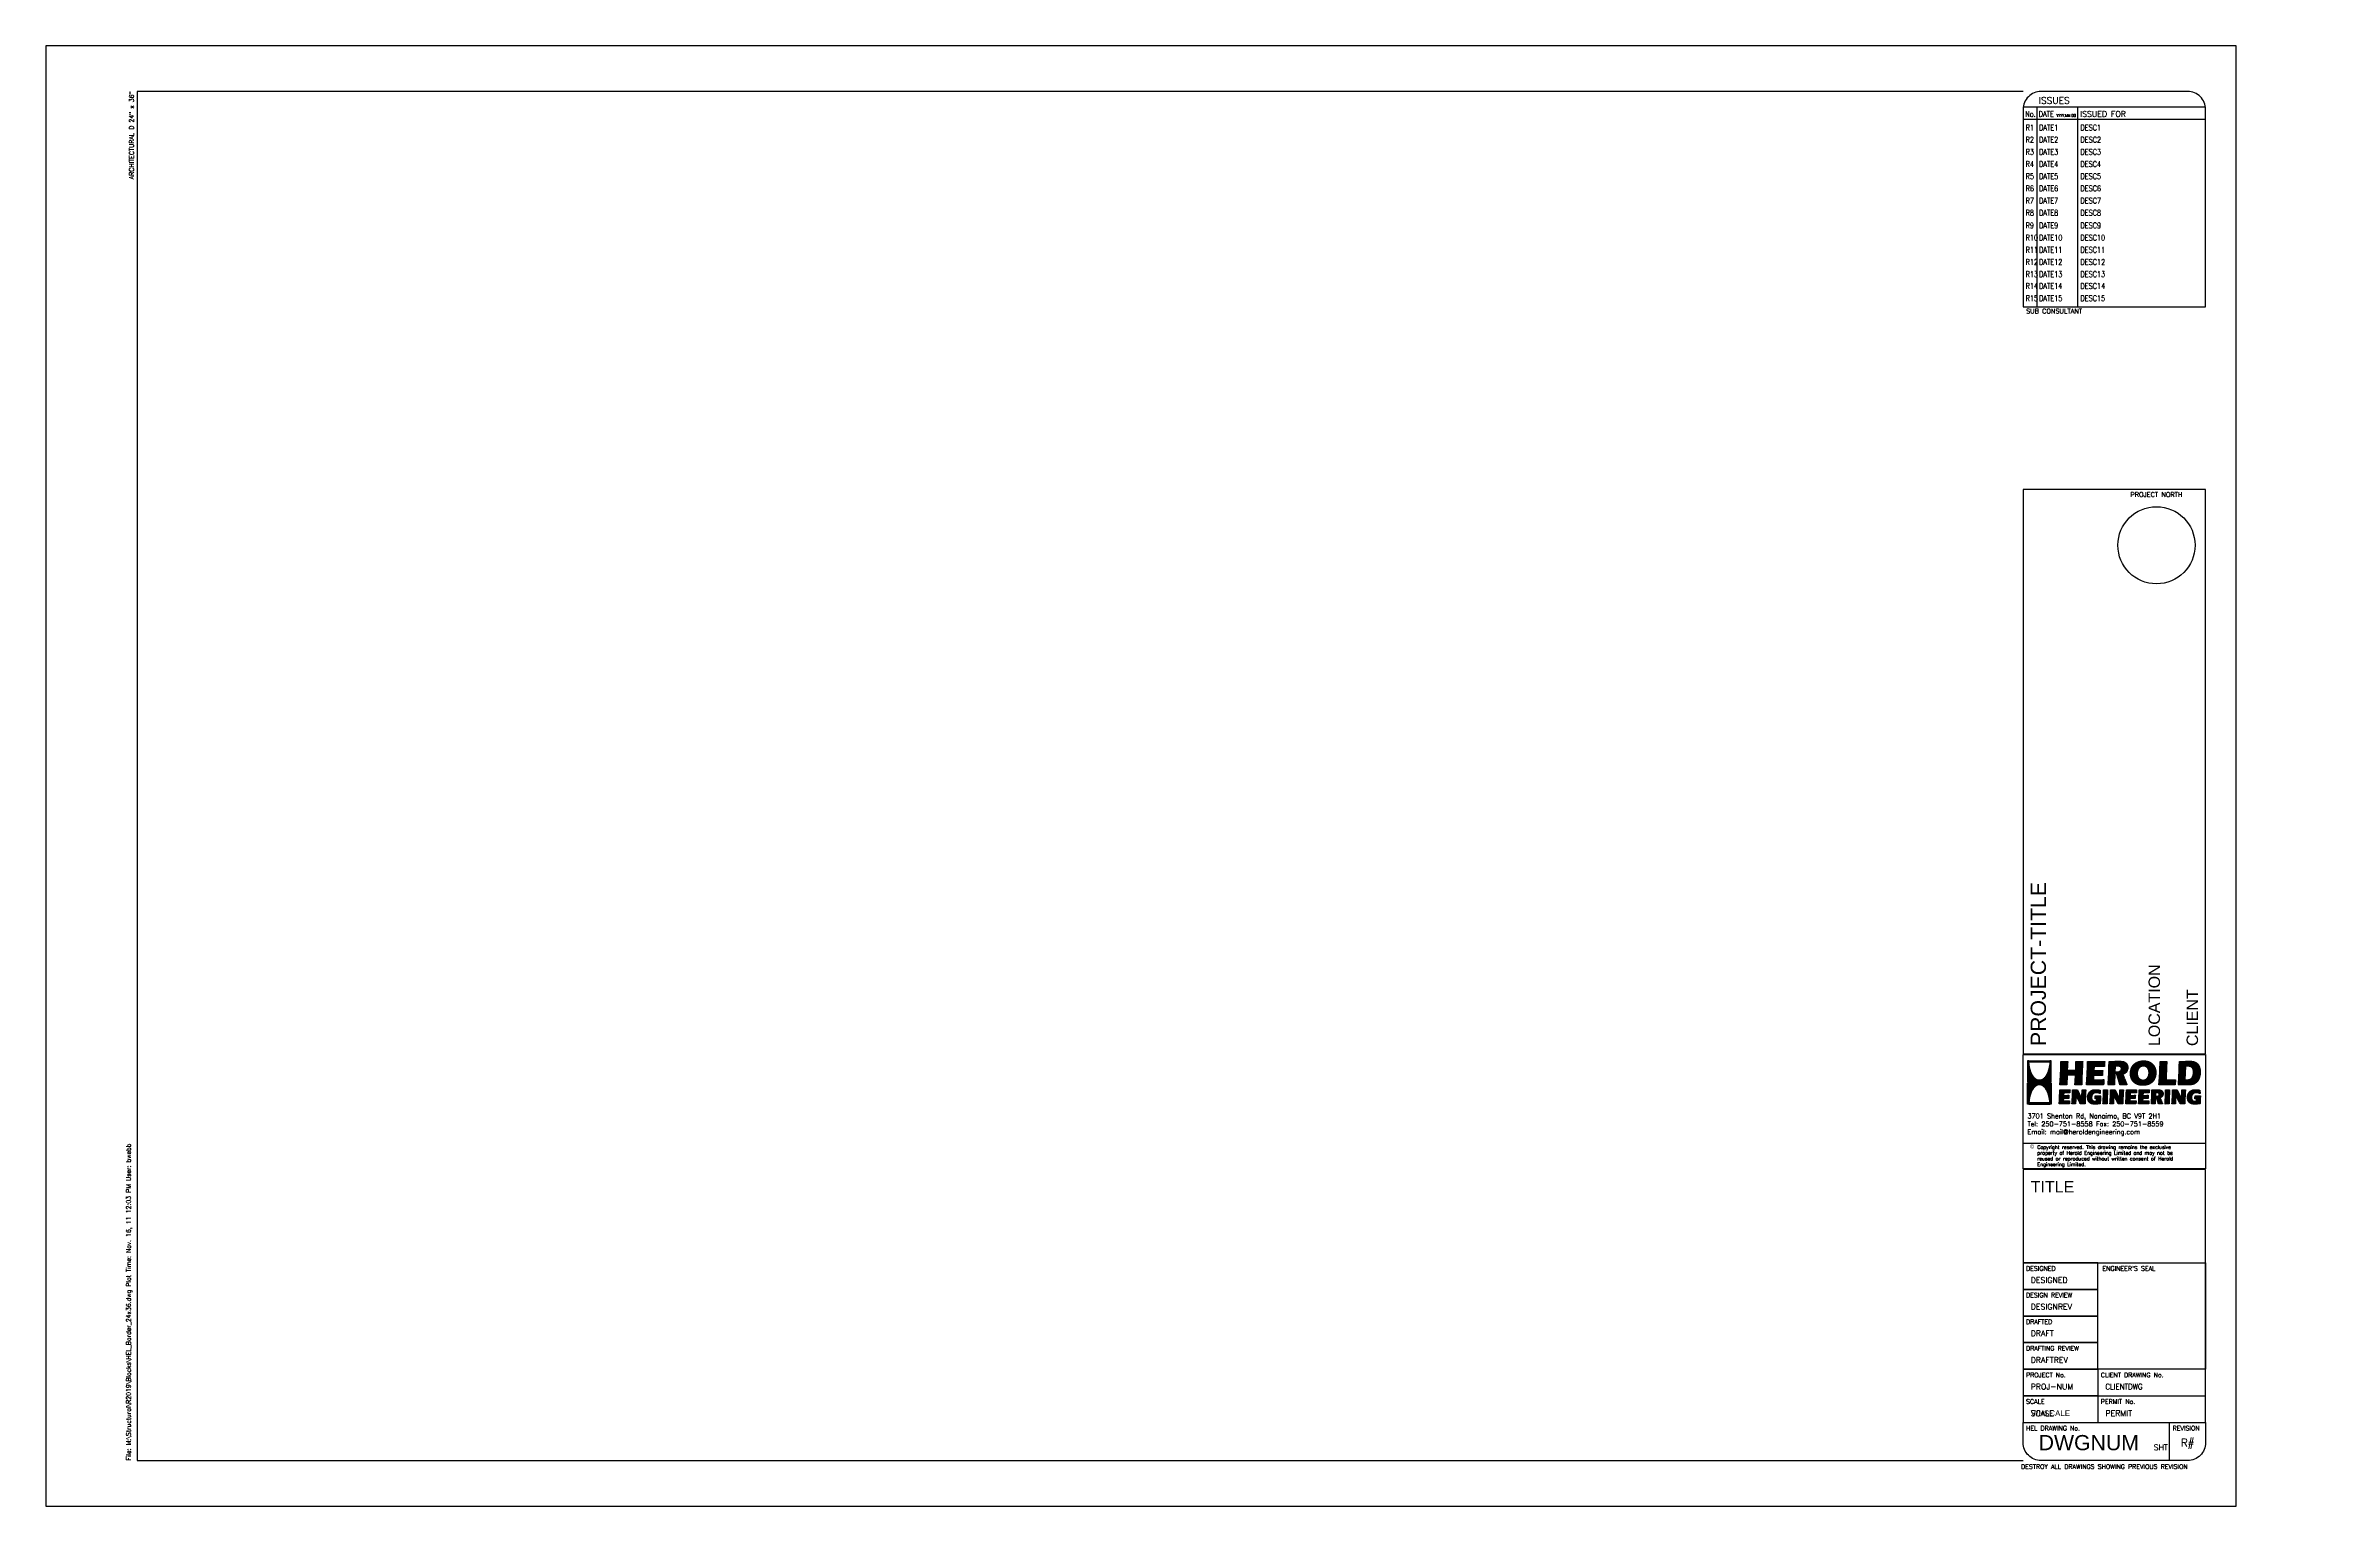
# Model space of a CAD drawing. Extents: x 0 to 37.6, y 0 to 24.
import ezdxf
from ezdxf.enums import TextEntityAlignment as Align

# ---------------------------------------------------------------- set-up
doc = ezdxf.new("R2010")
doc.units = 0
doc.header["$LTSCALE"] = 10
doc.header["$MEASUREMENT"] = 0
for name, color, linetype in [('BDR-18', 1, 'Continuous'), ('BDR-25', 4, 'Continuous'), ('BDR-50', 5, 'Continuous'), ('BDR-SHADE', 254, 'Continuous')]:
    doc.layers.add(name, color=color, linetype=linetype)
doc.styles.add('HEL-Logo2', font='romans.shx')
doc.styles.add('HEL-Title1', font='arial.ttf')
doc.styles.add('HEL-Title2', font='arial.ttf')
doc.styles.add('HEL-Title3', font='romans.shx')
doc.styles.add('HEL-Title4', font='romand.shx')
doc.styles.get("Standard").update_dxf_attribs({"font": 'arial.ttf'})

# ---------------------------------------------------------------- blocks, each defined once
blk = doc.blocks.new('copyright')
at = {"layer": 'BDR-25', "insert": (0.114, -0.041), "char_height": 0.05859, "width": 0.04464, "attachment_point": 1, "style": 'HEL-Logo2'}
blk.add_mtext('{\\fBankGothic Lt BT|b0|i0|c0|p34;\\H1.125x;©} ', dxfattribs=at)
blk = doc.blocks.new('hel_logo_borderless')
at = {"layer": 'BDR-18', "linetype": 'ByBlock'}
h = blk.add_hatch(color=256, dxfattribs=at)
h.dxf.hatch_style = 1
h.paths.add_polyline_path([(0.096, 1.771), (0.44, 1.771), (0.44, 1.748), (0.096, 1.748)], flags=17)
h.paths.add_polyline_path([(0.096, 1.748), (0.096, 1.771), (0.095, 1.771), (0.072, 1.771), (0.072, 1.424), (0.463, 1.424), (0.463, 1.771), (0.441, 1.771), (0.44, 1.771), (0.44, 1.748), (0.439, 1.741), (0.438, 1.733), (0.438, 1.725), (0.437, 1.717), (0.437, 1.71), (0.436, 1.703), (0.434, 1.695), (0.433, 1.688), (0.432, 1.68), (0.431, 1.674), (0.43, 1.666), (0.428, 1.66), (0.427, 1.652), (0.425, 1.645), (0.423, 1.639), (0.422, 1.631), (0.42, 1.625), (0.418, 1.619), (0.416, 1.612), (0.414, 1.606), (0.412, 1.6), (0.41, 1.593), (0.408, 1.587), (0.405, 1.582), (0.403, 1.576), (0.4, 1.57), (0.398, 1.564), (0.395, 1.558), (0.393, 1.554), (0.389, 1.548), (0.387, 1.543), (0.384, 1.538), (0.381, 1.533), (0.379, 1.528), (0.375, 1.523), (0.372, 1.519), (0.369, 1.514), (0.366, 1.51), (0.363, 1.506), (0.36, 1.501), (0.356, 1.498), (0.353, 1.494), (0.349, 1.491), (0.345, 1.487), (0.342, 1.484), (0.339, 1.481), (0.335, 1.477), (0.331, 1.475), (0.327, 1.472), (0.324, 1.469), (0.32, 1.467), (0.317, 1.465), (0.312, 1.462), (0.308, 1.461), (0.305, 1.459), (0.301, 1.457), (0.297, 1.457), (0.292, 1.455), (0.288, 1.454), (0.284, 1.453), (0.28, 1.453), (0.276, 1.452), (0.272, 1.452), (0.268, 1.452), (0.264, 1.452), (0.259, 1.452), (0.255, 1.453), (0.251, 1.453), (0.247, 1.454), (0.243, 1.455), (0.239, 1.457), (0.235, 1.457), (0.231, 1.459), (0.227, 1.461), (0.223, 1.462), (0.22, 1.465), (0.215, 1.467), (0.211, 1.469), (0.208, 1.472), (0.204, 1.475), (0.201, 1.477), (0.197, 1.481), (0.193, 1.484), (0.19, 1.487), (0.187, 1.491), (0.183, 1.494), (0.18, 1.498), (0.177, 1.501), (0.173, 1.506), (0.17, 1.51), (0.167, 1.514), (0.163, 1.519), (0.16, 1.523), (0.158, 1.528), (0.154, 1.533), (0.152, 1.538), (0.148, 1.543), (0.146, 1.548), (0.143, 1.554), (0.14, 1.558), (0.138, 1.564), (0.135, 1.57), (0.133, 1.576), (0.13, 1.582), (0.128, 1.587), (0.126, 1.593), (0.124, 1.6), (0.122, 1.606), (0.119, 1.612), (0.118, 1.619), (0.115, 1.625), (0.114, 1.631), (0.112, 1.639), (0.11, 1.645), (0.109, 1.652), (0.107, 1.66), (0.106, 1.666), (0.105, 1.674), (0.104, 1.68), (0.102, 1.688), (0.101, 1.695), (0.1, 1.703), (0.1, 1.71), (0.099, 1.717), (0.098, 1.725), (0.097, 1.733), (0.096, 1.741)])
h = blk.add_hatch(color=256, dxfattribs=at)
h.dxf.hatch_style = 1
h.paths.add_polyline_path([(0.605, 1.377), (0.615, 1.532), (0.62, 1.645), (0.62, 1.695), (0.62, 1.698), (0.62, 1.7), (0.62, 1.703), (0.62, 1.706), (0.621, 1.708), (0.621, 1.711), (0.621, 1.713), (0.621, 1.716), (0.621, 1.719), (0.621, 1.722), (0.621, 1.724), (0.621, 1.727), (0.621, 1.729), (0.621, 1.732), (0.621, 1.734), (0.621, 1.737), (0.62, 1.764), (0.623, 1.764), (0.625, 1.764), (0.63, 1.764), (0.635, 1.764), (0.639, 1.764), (0.644, 1.764), (0.648, 1.764), (0.652, 1.764), (0.656, 1.764), (0.659, 1.763), (0.663, 1.763), (0.666, 1.763), (0.669, 1.763), (0.673, 1.763), (0.675, 1.763), (0.678, 1.763), (0.68, 1.763), (0.685, 1.763), (0.687, 1.763), (0.69, 1.763), (0.692, 1.763), (0.695, 1.763), (0.698, 1.763), (0.702, 1.764), (0.705, 1.764), (0.709, 1.764), (0.712, 1.764), (0.716, 1.764), (0.721, 1.764), (0.725, 1.764), (0.73, 1.764), (0.734, 1.764), (0.734, 1.761), (0.734, 1.759), (0.734, 1.756), (0.733, 1.754), (0.733, 1.751), (0.733, 1.749), (0.733, 1.746), (0.733, 1.744), (0.732, 1.739), (0.732, 1.734), (0.731, 1.729), (0.731, 1.724), (0.731, 1.72), (0.731, 1.715), (0.731, 1.71), (0.731, 1.706), (0.73, 1.701), (0.73, 1.696), (0.73, 1.692), (0.729, 1.688), (0.729, 1.683), (0.729, 1.679), (0.729, 1.674), (0.728, 1.669), (0.728, 1.665), (0.728, 1.661), (0.728, 1.657), (0.727, 1.653), (0.727, 1.649), (0.727, 1.645), (0.727, 1.64), (0.727, 1.636), (0.726, 1.632), (0.726, 1.628), (0.726, 1.624), (0.726, 1.621), (0.864, 1.621), (0.865, 1.623), (0.865, 1.626), (0.865, 1.63), (0.865, 1.633), (0.865, 1.636), (0.865, 1.64), (0.865, 1.644), (0.865, 1.648), (0.865, 1.651), (0.865, 1.655), (0.865, 1.66), (0.866, 1.664), (0.866, 1.669), (0.866, 1.674), (0.866, 1.679), (0.866, 1.681), (0.866, 1.683), (0.866, 1.685), (0.866, 1.688), (0.867, 1.693), (0.867, 1.697), (0.867, 1.701), (0.867, 1.705), (0.867, 1.709), (0.867, 1.713), (0.867, 1.717), (0.867, 1.72), (0.867, 1.722), (0.868, 1.726), (0.868, 1.728), (0.868, 1.731), (0.868, 1.733), (0.868, 1.737), (0.868, 1.739), (0.868, 1.741), (0.868, 1.745), (0.867, 1.748), (0.867, 1.751), (0.867, 1.755), (0.867, 1.76), (0.867, 1.764), (0.927, 1.763), (0.93, 1.763), (0.932, 1.763), (0.934, 1.763), (0.936, 1.763), (0.939, 1.763), (0.942, 1.763), (0.945, 1.764), (0.948, 1.764), (0.952, 1.764), (0.957, 1.764), (0.961, 1.764), (0.965, 1.764), (0.967, 1.764), (0.97, 1.764), (0.972, 1.764), (0.975, 1.764), (0.977, 1.764), (0.98, 1.764), (0.98, 1.76), (0.98, 1.755), (0.979, 1.751), (0.979, 1.746), (0.979, 1.741), (0.979, 1.737), (0.978, 1.733), (0.978, 1.728), (0.978, 1.724), (0.977, 1.72), (0.977, 1.716), (0.977, 1.712), (0.976, 1.708), (0.976, 1.703), (0.976, 1.7), (0.976, 1.696), (0.976, 1.692), (0.976, 1.688), (0.976, 1.684), (0.975, 1.68), (0.975, 1.676), (0.975, 1.673), (0.975, 1.669), (0.974, 1.665), (0.974, 1.661), (0.974, 1.658), (0.974, 1.655), (0.973, 1.65), (0.973, 1.647), (0.973, 1.644), (0.973, 1.64), (0.973, 1.637), (0.972, 1.634), (0.972, 1.631), (0.972, 1.627), (0.972, 1.624), (0.972, 1.621), (0.971, 1.617), (0.971, 1.614), (0.971, 1.611), (0.971, 1.608), (0.971, 1.605), (0.971, 1.602), (0.971, 1.599), (0.971, 1.596), (0.971, 1.593), (0.971, 1.59), (0.971, 1.587), (0.97, 1.585), (0.97, 1.582), (0.97, 1.579), (0.97, 1.577), (0.97, 1.574), (0.97, 1.571), (0.97, 1.568), (0.969, 1.566), (0.969, 1.563), (0.969, 1.561), (0.969, 1.557), (0.969, 1.552), (0.969, 1.547), (0.968, 1.543), (0.968, 1.539), (0.968, 1.534), (0.968, 1.53), (0.968, 1.525), (0.968, 1.52), (0.967, 1.515), (0.967, 1.51), (0.967, 1.506), (0.967, 1.503), (0.967, 1.501), (0.967, 1.498), (0.967, 1.496), (0.967, 1.493), (0.967, 1.49), (0.967, 1.487), (0.967, 1.485), (0.967, 1.482), (0.967, 1.48), (0.967, 1.477), (0.967, 1.475), (0.967, 1.472), (0.967, 1.469), (0.967, 1.467), (0.967, 1.464), (0.967, 1.462), (0.967, 1.458), (0.967, 1.456), (0.967, 1.453), (0.967, 1.45), (0.967, 1.448), (0.967, 1.445), (0.967, 1.442), (0.967, 1.439), (0.967, 1.437), (0.967, 1.433), (0.967, 1.431), (0.967, 1.428), (0.967, 1.425), (0.967, 1.422), (0.967, 1.419), (0.967, 1.416), (0.967, 1.414), (0.967, 1.41), (0.967, 1.408), (0.967, 1.404), (0.967, 1.401), (0.967, 1.399), (0.967, 1.395), (0.967, 1.393), (0.967, 1.39), (0.967, 1.386), (0.967, 1.383), (0.967, 1.38), (0.967, 1.377), (0.911, 1.378), (0.907, 1.378), (0.905, 1.378), (0.903, 1.378), (0.899, 1.378), (0.897, 1.378), (0.894, 1.378), (0.89, 1.378), (0.886, 1.378), (0.882, 1.377), (0.878, 1.377), (0.873, 1.377), (0.87, 1.377), (0.868, 1.377), (0.865, 1.377), (0.863, 1.377), (0.86, 1.377), (0.857, 1.377), (0.855, 1.377), (0.851, 1.377), (0.852, 1.381), (0.852, 1.385), (0.853, 1.39), (0.853, 1.395), (0.853, 1.399), (0.854, 1.404), (0.854, 1.408), (0.855, 1.412), (0.855, 1.417), (0.855, 1.422), (0.856, 1.426), (0.856, 1.431), (0.856, 1.436), (0.856, 1.44), (0.856, 1.445), (0.857, 1.45), (0.857, 1.453), (0.857, 1.455), (0.857, 1.457), (0.857, 1.46), (0.857, 1.462), (0.858, 1.465), (0.858, 1.467), (0.858, 1.47), (0.858, 1.472), (0.858, 1.475), (0.858, 1.478), (0.858, 1.481), (0.859, 1.483), (0.859, 1.486), (0.859, 1.488), (0.859, 1.491), (0.859, 1.493), (0.859, 1.496), (0.859, 1.499), (0.859, 1.501), (0.86, 1.504), (0.86, 1.506), (0.86, 1.51), (0.86, 1.512), (0.86, 1.515), (0.86, 1.518), (0.86, 1.52), (0.86, 1.523), (0.86, 1.526), (0.86, 1.529), (0.861, 1.531), (0.861, 1.534), (0.722, 1.534), (0.718, 1.377), (0.659, 1.378), (0.656, 1.378), (0.654, 1.378), (0.652, 1.378), (0.649, 1.378), (0.646, 1.378), (0.644, 1.378), (0.64, 1.378), (0.637, 1.378), (0.633, 1.377), (0.629, 1.377), (0.625, 1.377), (0.62, 1.377), (0.618, 1.377), (0.615, 1.377), (0.613, 1.377), (0.61, 1.377), (0.608, 1.377)])
h = blk.add_hatch(color=256, dxfattribs=at)
h.dxf.hatch_style = 1
h.paths.add_polyline_path([(1.041, 1.377), (1.041, 1.382), (1.042, 1.386), (1.042, 1.39), (1.043, 1.395), (1.043, 1.4), (1.044, 1.404), (1.044, 1.408), (1.044, 1.412), (1.044, 1.416), (1.044, 1.42), (1.045, 1.424), (1.045, 1.428), (1.045, 1.433), (1.046, 1.437), (1.046, 1.44), (1.047, 1.444), (1.047, 1.448), (1.047, 1.452), (1.048, 1.456), (1.048, 1.459), (1.048, 1.463), (1.048, 1.467), (1.048, 1.47), (1.048, 1.473), (1.048, 1.477), (1.049, 1.481), (1.049, 1.484), (1.049, 1.487), (1.049, 1.49), (1.05, 1.493), (1.05, 1.496), (1.05, 1.5), (1.05, 1.503), (1.051, 1.506), (1.051, 1.509), (1.051, 1.512), (1.051, 1.515), (1.051, 1.52), (1.052, 1.523), (1.052, 1.526), (1.052, 1.53), (1.052, 1.534), (1.053, 1.537), (1.053, 1.541), (1.053, 1.545), (1.053, 1.549), (1.053, 1.553), (1.053, 1.557), (1.053, 1.561), (1.053, 1.565), (1.053, 1.569), (1.054, 1.574), (1.054, 1.578), (1.054, 1.583), (1.054, 1.587), (1.054, 1.592), (1.055, 1.597), (1.055, 1.601), (1.055, 1.606), (1.055, 1.611), (1.056, 1.616), (1.056, 1.618), (1.056, 1.621), (1.056, 1.623), (1.056, 1.626), (1.056, 1.628), (1.056, 1.631), (1.056, 1.633), (1.056, 1.636), (1.057, 1.638), (1.057, 1.64), (1.057, 1.645), (1.057, 1.65), (1.057, 1.655), (1.057, 1.66), (1.058, 1.664), (1.058, 1.668), (1.058, 1.672), (1.058, 1.676), (1.058, 1.68), (1.058, 1.684), (1.058, 1.688), (1.058, 1.692), (1.058, 1.695), (1.058, 1.698), (1.058, 1.702), (1.058, 1.705), (1.058, 1.708), (1.058, 1.711), (1.058, 1.714), (1.058, 1.717), (1.058, 1.72), (1.058, 1.722), (1.059, 1.725), (1.059, 1.727), (1.059, 1.732), (1.059, 1.736), (1.059, 1.739), (1.058, 1.764), (1.063, 1.764), (1.067, 1.764), (1.07, 1.764), (1.074, 1.764), (1.078, 1.764), (1.082, 1.764), (1.086, 1.764), (1.09, 1.764), (1.094, 1.764), (1.098, 1.764), (1.103, 1.764), (1.107, 1.764), (1.111, 1.764), (1.116, 1.764), (1.121, 1.764), (1.125, 1.764), (1.13, 1.764), (1.134, 1.763), (1.139, 1.763), (1.143, 1.763), (1.148, 1.763), (1.153, 1.763), (1.158, 1.763), (1.163, 1.763), (1.165, 1.763), (1.168, 1.763), (1.17, 1.763), (1.173, 1.763), (1.175, 1.763), (1.178, 1.763), (1.18, 1.763), (1.183, 1.763), (1.185, 1.763), (1.188, 1.763), (1.19, 1.763), (1.193, 1.763), (1.195, 1.763), (1.198, 1.763), (1.201, 1.763), (1.203, 1.763), (1.208, 1.763), (1.213, 1.763), (1.217, 1.763), (1.222, 1.763), (1.227, 1.763), (1.232, 1.763), (1.236, 1.763), (1.241, 1.763), (1.246, 1.763), (1.251, 1.763), (1.255, 1.763), (1.26, 1.763), (1.264, 1.763), (1.268, 1.763), (1.273, 1.764), (1.277, 1.764), (1.281, 1.764), (1.285, 1.764), (1.289, 1.764), (1.294, 1.764), (1.298, 1.764), (1.302, 1.764), (1.306, 1.764), (1.31, 1.764), (1.314, 1.764), (1.318, 1.764), (1.322, 1.764), (1.326, 1.764), (1.33, 1.764), (1.333, 1.764), (1.337, 1.764), (1.342, 1.764), (1.341, 1.755), (1.341, 1.753), (1.341, 1.751), (1.341, 1.75), (1.34, 1.746), (1.34, 1.743), (1.34, 1.74), (1.34, 1.737), (1.34, 1.735), (1.34, 1.732), (1.339, 1.73), (1.338, 1.699), (1.337, 1.697), (1.337, 1.694), (1.337, 1.692), (1.337, 1.689), (1.337, 1.687), (1.337, 1.684), (1.337, 1.682), (1.337, 1.679), (1.334, 1.679), (1.332, 1.679), (1.328, 1.679), (1.326, 1.679), (1.323, 1.68), (1.32, 1.68), (1.317, 1.68), (1.314, 1.68), (1.311, 1.68), (1.308, 1.68), (1.306, 1.68), (1.303, 1.68), (1.3, 1.681), (1.298, 1.681), (1.295, 1.681), (1.293, 1.681), (1.29, 1.681), (1.288, 1.681), (1.285, 1.681), (1.283, 1.681), (1.278, 1.681), (1.273, 1.681), (1.269, 1.681), (1.264, 1.681), (1.26, 1.681), (1.255, 1.681), (1.251, 1.681), (1.246, 1.681), (1.242, 1.681), (1.239, 1.681), (1.235, 1.681), (1.231, 1.681), (1.228, 1.681), (1.225, 1.681), (1.222, 1.681), (1.219, 1.681), (1.217, 1.681), (1.214, 1.681), (1.212, 1.681), (1.21, 1.681), (1.206, 1.681), (1.203, 1.681), (1.199, 1.681), (1.194, 1.681), (1.193, 1.681), (1.19, 1.681), (1.188, 1.681), (1.184, 1.681), (1.182, 1.681), (1.179, 1.68), (1.176, 1.68), (1.173, 1.68), (1.169, 1.68), (1.166, 1.68), (1.164, 1.615), (1.167, 1.615), (1.171, 1.615), (1.174, 1.615), (1.178, 1.615), (1.183, 1.615), (1.187, 1.614), (1.191, 1.614), (1.196, 1.614), (1.2, 1.614), (1.204, 1.614), (1.209, 1.614), (1.213, 1.614), (1.218, 1.614), (1.223, 1.614), (1.228, 1.614), (1.231, 1.614), (1.233, 1.614), (1.235, 1.614), (1.237, 1.614), (1.24, 1.614), (1.243, 1.614), (1.246, 1.614), (1.25, 1.614), (1.255, 1.615), (1.259, 1.615), (1.261, 1.615), (1.264, 1.615), (1.266, 1.615), (1.269, 1.615), (1.272, 1.615), (1.275, 1.615), (1.278, 1.615), (1.28, 1.615), (1.284, 1.616), (1.287, 1.616), (1.29, 1.616), (1.294, 1.616), (1.297, 1.616), (1.301, 1.616), (1.304, 1.616), (1.308, 1.616), (1.308, 1.611), (1.308, 1.607), (1.308, 1.602), (1.307, 1.599), (1.307, 1.597), (1.307, 1.594), (1.307, 1.592), (1.307, 1.589), (1.307, 1.587), (1.306, 1.584), (1.306, 1.582), (1.306, 1.579), (1.306, 1.576), (1.306, 1.573), (1.305, 1.571), (1.305, 1.568), (1.305, 1.565), (1.305, 1.563), (1.305, 1.559), (1.305, 1.557), (1.304, 1.554), (1.304, 1.551), (1.304, 1.548), (1.304, 1.545), (1.304, 1.542), (1.304, 1.539), (1.304, 1.536), (1.304, 1.533), (1.304, 1.53), (1.301, 1.53), (1.299, 1.53), (1.295, 1.53), (1.293, 1.53), (1.29, 1.53), (1.288, 1.53), (1.285, 1.53), (1.283, 1.53), (1.278, 1.53), (1.274, 1.53), (1.269, 1.53), (1.265, 1.53), (1.26, 1.53), (1.256, 1.53), (1.253, 1.53), (1.249, 1.53), (1.246, 1.53), (1.242, 1.53), (1.239, 1.53), (1.236, 1.53), (1.231, 1.53), (1.227, 1.53), (1.223, 1.53), (1.218, 1.53), (1.213, 1.53), (1.209, 1.53), (1.204, 1.53), (1.199, 1.53), (1.197, 1.53), (1.194, 1.53), (1.192, 1.53), (1.189, 1.53), (1.187, 1.53), (1.184, 1.53), (1.182, 1.53), (1.179, 1.529), (1.177, 1.529), (1.174, 1.529), (1.171, 1.529), (1.169, 1.529), (1.166, 1.529), (1.164, 1.529), (1.161, 1.529), (1.158, 1.528), (1.155, 1.459), (1.184, 1.459), (1.188, 1.459), (1.19, 1.459), (1.193, 1.459), (1.195, 1.459), (1.198, 1.459), (1.201, 1.459), (1.204, 1.46), (1.207, 1.46), (1.211, 1.46), (1.215, 1.46), (1.219, 1.46), (1.223, 1.46), (1.228, 1.46), (1.232, 1.46), (1.235, 1.46), (1.237, 1.46), (1.29, 1.462), (1.293, 1.462), (1.297, 1.462), (1.301, 1.462), (1.303, 1.462), (1.305, 1.462), (1.308, 1.462), (1.31, 1.462), (1.313, 1.462), (1.316, 1.463), (1.319, 1.463), (1.323, 1.463), (1.325, 1.463), (1.329, 1.464), (1.328, 1.462), (1.328, 1.458), (1.328, 1.456), (1.328, 1.453), (1.328, 1.451), (1.328, 1.448), (1.328, 1.445), (1.328, 1.443), (1.328, 1.44), (1.327, 1.438), (1.327, 1.435), (1.327, 1.432), (1.327, 1.429), (1.327, 1.427), (1.326, 1.424), (1.326, 1.421), (1.326, 1.419), (1.326, 1.416), (1.326, 1.413), (1.325, 1.41), (1.325, 1.408), (1.325, 1.405), (1.325, 1.402), (1.325, 1.4), (1.325, 1.397), (1.324, 1.394), (1.324, 1.391), (1.324, 1.389), (1.324, 1.385), (1.324, 1.383), (1.324, 1.38), (1.323, 1.377), (1.32, 1.377), (1.316, 1.377), (1.312, 1.377), (1.308, 1.377), (1.304, 1.377), (1.3, 1.377), (1.296, 1.377), (1.292, 1.377), (1.288, 1.377), (1.284, 1.377), (1.28, 1.377), (1.275, 1.377), (1.271, 1.378), (1.267, 1.378), (1.263, 1.378), (1.259, 1.378), (1.255, 1.378), (1.251, 1.378), (1.246, 1.378), (1.242, 1.378), (1.237, 1.378), (1.233, 1.378), (1.229, 1.378), (1.224, 1.378), (1.22, 1.378), (1.216, 1.378), (1.211, 1.378), (1.207, 1.378), (1.202, 1.378), (1.198, 1.378), (1.193, 1.378), (1.188, 1.378), (1.077, 1.377)])
h = blk.add_hatch(color=256, dxfattribs=at)
h.dxf.hatch_style = 1
h.paths.add_polyline_path([(1.395, 1.377), (1.395, 1.38), (1.396, 1.384), (1.396, 1.386), (1.396, 1.39), (1.397, 1.393), (1.397, 1.395), (1.397, 1.399), (1.398, 1.401), (1.398, 1.404), (1.398, 1.408), (1.399, 1.41), (1.399, 1.414), (1.399, 1.416), (1.4, 1.419), (1.4, 1.422), (1.4, 1.424), (1.4, 1.428), (1.4, 1.43), (1.4, 1.433), (1.4, 1.436), (1.401, 1.438), (1.401, 1.441), (1.401, 1.443), (1.401, 1.447), (1.402, 1.449), (1.402, 1.452), (1.402, 1.454), (1.402, 1.457), (1.403, 1.459), (1.403, 1.462), (1.403, 1.464), (1.403, 1.467), (1.403, 1.47), (1.404, 1.472), (1.404, 1.475), (1.404, 1.477), (1.404, 1.48), (1.404, 1.482), (1.405, 1.485), (1.405, 1.488), (1.405, 1.491), (1.405, 1.493), (1.405, 1.496), (1.405, 1.499), (1.405, 1.501), (1.405, 1.505), (1.405, 1.507), (1.405, 1.51), (1.406, 1.513), (1.406, 1.516), (1.406, 1.519), (1.406, 1.522), (1.406, 1.525), (1.406, 1.528), (1.407, 1.531), (1.407, 1.534), (1.407, 1.537), (1.407, 1.54), (1.407, 1.544), (1.407, 1.547), (1.408, 1.55), (1.408, 1.554), (1.408, 1.556), (1.408, 1.559), (1.408, 1.563), (1.408, 1.566), (1.408, 1.569), (1.409, 1.573), (1.409, 1.576), (1.409, 1.579), (1.409, 1.583), (1.409, 1.587), (1.409, 1.59), (1.409, 1.593), (1.41, 1.597), (1.41, 1.6), (1.41, 1.603), (1.41, 1.607), (1.41, 1.611), (1.41, 1.614), (1.41, 1.617), (1.41, 1.621), (1.41, 1.624), (1.41, 1.628), (1.41, 1.631), (1.41, 1.635), (1.41, 1.638), (1.41, 1.642), (1.41, 1.645), (1.41, 1.649), (1.41, 1.653), (1.41, 1.656), (1.41, 1.66), (1.411, 1.664), (1.411, 1.667), (1.411, 1.671), (1.411, 1.674), (1.411, 1.678), (1.411, 1.682), (1.411, 1.685), (1.411, 1.688), (1.411, 1.692), (1.411, 1.695), (1.411, 1.698), (1.411, 1.702), (1.411, 1.705), (1.411, 1.708), (1.411, 1.712), (1.411, 1.714), (1.412, 1.717), (1.412, 1.721), (1.412, 1.723), (1.412, 1.727), (1.412, 1.729), (1.412, 1.732), (1.412, 1.735), (1.412, 1.737), (1.412, 1.74), (1.412, 1.742), (1.412, 1.745), (1.412, 1.747), (1.412, 1.75), (1.412, 1.752), (1.412, 1.755), (1.412, 1.76), (1.412, 1.764), (1.416, 1.764), (1.419, 1.764), (1.424, 1.764), (1.427, 1.764), (1.43, 1.763), (1.434, 1.763), (1.438, 1.763), (1.441, 1.763), (1.443, 1.763), (1.447, 1.763), (1.45, 1.763), (1.453, 1.763), (1.455, 1.763), (1.458, 1.763), (1.461, 1.763), (1.463, 1.763), (1.466, 1.763), (1.468, 1.763), (1.471, 1.763), (1.474, 1.763), (1.477, 1.763), (1.48, 1.763), (1.482, 1.763), (1.486, 1.763), (1.489, 1.763), (1.491, 1.764), (1.495, 1.764), (1.498, 1.764), (1.502, 1.764), (1.506, 1.764), (1.509, 1.764), (1.512, 1.765), (1.516, 1.765), (1.52, 1.765), (1.523, 1.765), (1.527, 1.765), (1.53, 1.765), (1.534, 1.765), (1.538, 1.766), (1.541, 1.766), (1.544, 1.766), (1.549, 1.766), (1.552, 1.766), (1.555, 1.766), (1.559, 1.766), (1.562, 1.766), (1.566, 1.766), (1.569, 1.766), (1.573, 1.766), (1.577, 1.766), (1.581, 1.766), (1.585, 1.766), (1.588, 1.766), (1.593, 1.766), (1.596, 1.765), (1.6, 1.765), (1.603, 1.765), (1.607, 1.765), (1.611, 1.764), (1.614, 1.764), (1.617, 1.764), (1.621, 1.763), (1.624, 1.763), (1.626, 1.763), (1.631, 1.762), (1.636, 1.761), (1.641, 1.761), (1.645, 1.76), (1.65, 1.759), (1.654, 1.757), (1.657, 1.756), (1.661, 1.755), (1.665, 1.753), (1.669, 1.751), (1.672, 1.75), (1.676, 1.747), (1.679, 1.746), (1.682, 1.744), (1.685, 1.741), (1.688, 1.739), (1.69, 1.737), (1.693, 1.735), (1.695, 1.732), (1.698, 1.73), (1.699, 1.727), (1.702, 1.725), (1.703, 1.722), (1.705, 1.719), (1.707, 1.717), (1.708, 1.713), (1.71, 1.711), (1.712, 1.708), (1.713, 1.704), (1.714, 1.701), (1.715, 1.697), (1.716, 1.693), (1.718, 1.69), (1.718, 1.686), (1.718, 1.682), (1.719, 1.678), (1.72, 1.674), (1.72, 1.67), (1.72, 1.666), (1.72, 1.662), (1.72, 1.657), (1.72, 1.652), (1.72, 1.648), (1.719, 1.643), (1.718, 1.639), (1.718, 1.635), (1.717, 1.631), (1.716, 1.626), (1.715, 1.622), (1.713, 1.618), (1.712, 1.614), (1.71, 1.61), (1.708, 1.607), (1.707, 1.602), (1.704, 1.598), (1.703, 1.595), (1.7, 1.592), (1.698, 1.587), (1.695, 1.584), (1.692, 1.582), (1.689, 1.578), (1.686, 1.575), (1.683, 1.573), (1.679, 1.57), (1.675, 1.567), (1.674, 1.566), (1.671, 1.564), (1.67, 1.563), (1.667, 1.562), (1.665, 1.56), (1.662, 1.559), (1.66, 1.558), (1.657, 1.556), (1.655, 1.555), (1.652, 1.554), (1.649, 1.552), (1.645, 1.551), (1.643, 1.549), (1.64, 1.548), (1.653, 1.512), (1.655, 1.508), (1.655, 1.505), (1.657, 1.501), (1.659, 1.497), (1.66, 1.493), (1.662, 1.489), (1.663, 1.486), (1.665, 1.481), (1.698, 1.399), (1.699, 1.397), (1.7, 1.395), (1.701, 1.393), (1.702, 1.39), (1.703, 1.388), (1.704, 1.385), (1.705, 1.381), (1.707, 1.377), (1.704, 1.377), (1.702, 1.377), (1.699, 1.377), (1.697, 1.377), (1.692, 1.377), (1.688, 1.377), (1.684, 1.377), (1.679, 1.377), (1.675, 1.378), (1.672, 1.378), (1.669, 1.378), (1.665, 1.378), (1.662, 1.378), (1.66, 1.378), (1.657, 1.378), (1.655, 1.378), (1.65, 1.378), (1.648, 1.378), (1.645, 1.378), (1.643, 1.378), (1.641, 1.378), (1.637, 1.378), (1.634, 1.378), (1.631, 1.378), (1.626, 1.378), (1.623, 1.378), (1.619, 1.377), (1.615, 1.377), (1.61, 1.377), (1.606, 1.377), (1.601, 1.377), (1.598, 1.377), (1.596, 1.377), (1.593, 1.377), (1.591, 1.377), (1.591, 1.379), (1.59, 1.381), (1.589, 1.384), (1.588, 1.386), (1.588, 1.389), (1.587, 1.392), (1.586, 1.395), (1.585, 1.398), (1.584, 1.402), (1.583, 1.405), (1.583, 1.409), (1.581, 1.414), (1.58, 1.418), (1.578, 1.423), (1.578, 1.424), (1.578, 1.427), (1.577, 1.429), (1.576, 1.432), (1.575, 1.436), (1.574, 1.44), (1.573, 1.443), (1.573, 1.447), (1.571, 1.45), (1.57, 1.453), (1.569, 1.455), (1.568, 1.457), (1.568, 1.46), (1.568, 1.463), (1.567, 1.466), (1.565, 1.469), (1.564, 1.472), (1.564, 1.475), (1.563, 1.478), (1.561, 1.481), (1.56, 1.486), (1.559, 1.489), (1.558, 1.493), (1.557, 1.497), (1.555, 1.501), (1.554, 1.506), (1.553, 1.51), (1.551, 1.514), (1.525, 1.594), (1.528, 1.593), (1.531, 1.593), (1.535, 1.592), (1.539, 1.592), (1.542, 1.592), (1.545, 1.592), (1.549, 1.592), (1.552, 1.592), (1.556, 1.592), (1.561, 1.592), (1.565, 1.592), (1.569, 1.593), (1.573, 1.594), (1.578, 1.595), (1.582, 1.596), (1.585, 1.597), (1.589, 1.599), (1.593, 1.601), (1.596, 1.603), (1.598, 1.606), (1.601, 1.608), (1.603, 1.611), (1.606, 1.614), (1.608, 1.616), (1.61, 1.62), (1.612, 1.623), (1.612, 1.627), (1.614, 1.631), (1.615, 1.634), (1.615, 1.637), (1.616, 1.64), (1.616, 1.645), (1.616, 1.647), (1.616, 1.65), (1.615, 1.653), (1.614, 1.655), (1.613, 1.659), (1.612, 1.661), (1.612, 1.664), (1.61, 1.665), (1.608, 1.668), (1.607, 1.67), (1.605, 1.672), (1.602, 1.674), (1.6, 1.675), (1.597, 1.677), (1.594, 1.679), (1.592, 1.679), (1.588, 1.68), (1.584, 1.681), (1.58, 1.682), (1.578, 1.683), (1.576, 1.683), (1.573, 1.684), (1.571, 1.684), (1.568, 1.684), (1.565, 1.684), (1.562, 1.684), (1.559, 1.684), (1.556, 1.684), (1.553, 1.684), (1.549, 1.684), (1.544, 1.684), (1.54, 1.684), (1.535, 1.684), (1.532, 1.684), (1.53, 1.684), (1.527, 1.684), (1.525, 1.684), (1.521, 1.683), (1.519, 1.683), (1.515, 1.683), (1.512, 1.683), (1.512, 1.679), (1.512, 1.675), (1.512, 1.672), (1.511, 1.668), (1.511, 1.664), (1.511, 1.66), (1.511, 1.656), (1.511, 1.652), (1.511, 1.648), (1.511, 1.644), (1.511, 1.64), (1.51, 1.636), (1.51, 1.631), (1.51, 1.627), (1.51, 1.623), (1.51, 1.618), (1.509, 1.614), (1.509, 1.61), (1.509, 1.605), (1.509, 1.601), (1.508, 1.596), (1.508, 1.591), (1.508, 1.586), (1.508, 1.582), (1.508, 1.577), (1.507, 1.572), (1.507, 1.569), (1.507, 1.567), (1.507, 1.564), (1.507, 1.562), (1.507, 1.559), (1.507, 1.557), (1.507, 1.554), (1.507, 1.552), (1.507, 1.549), (1.506, 1.546), (1.506, 1.544), (1.506, 1.541), (1.506, 1.539), (1.506, 1.536), (1.506, 1.534), (1.506, 1.531), (1.506, 1.528), (1.506, 1.525), (1.506, 1.523), (1.506, 1.52), (1.506, 1.518), (1.506, 1.515), (1.506, 1.513), (1.506, 1.51), (1.506, 1.507), (1.506, 1.505), (1.506, 1.502), (1.506, 1.5), (1.506, 1.497), (1.506, 1.495), (1.506, 1.492), (1.506, 1.489), (1.506, 1.486), (1.506, 1.484), (1.505, 1.481), (1.505, 1.479), (1.505, 1.477), (1.505, 1.474), (1.505, 1.472), (1.505, 1.469), (1.505, 1.466), (1.505, 1.463), (1.505, 1.461), (1.505, 1.458), (1.505, 1.456), (1.505, 1.453), (1.505, 1.451), (1.505, 1.448), (1.505, 1.446), (1.505, 1.443), (1.504, 1.441), (1.504, 1.438), (1.504, 1.435), (1.504, 1.433), (1.504, 1.43), (1.504, 1.428), (1.504, 1.425), (1.504, 1.423), (1.504, 1.42), (1.504, 1.418), (1.504, 1.415), (1.504, 1.413), (1.504, 1.41), (1.504, 1.408), (1.504, 1.405), (1.504, 1.403), (1.504, 1.4), (1.504, 1.397), (1.504, 1.395), (1.504, 1.392), (1.504, 1.39), (1.504, 1.387), (1.504, 1.385), (1.503, 1.382), (1.503, 1.38), (1.503, 1.377), (1.501, 1.377), (1.498, 1.377), (1.496, 1.377), (1.493, 1.377), (1.489, 1.377), (1.484, 1.377), (1.48, 1.377), (1.476, 1.377), (1.472, 1.378), (1.468, 1.378), (1.465, 1.378), (1.463, 1.378), (1.459, 1.378), (1.457, 1.378), (1.454, 1.378), (1.452, 1.378), (1.448, 1.378), (1.444, 1.378), (1.442, 1.378), (1.439, 1.378), (1.437, 1.378), (1.434, 1.378), (1.431, 1.378), (1.428, 1.378), (1.424, 1.378), (1.421, 1.377), (1.417, 1.377), (1.413, 1.377), (1.409, 1.377), (1.405, 1.377), (1.4, 1.377)])
h = blk.add_hatch(color=256, dxfattribs=at)
h.dxf.hatch_style = 1
h.paths.add_polyline_path([(1.977, 1.686), (1.973, 1.686), (1.969, 1.686), (1.966, 1.685), (1.963, 1.685), (1.959, 1.684), (1.956, 1.684), (1.953, 1.683), (1.949, 1.682), (1.946, 1.681), (1.943, 1.679), (1.939, 1.679), (1.936, 1.677), (1.933, 1.675), (1.93, 1.674), (1.927, 1.672), (1.924, 1.67), (1.921, 1.668), (1.919, 1.666), (1.915, 1.664), (1.913, 1.661), (1.91, 1.659), (1.908, 1.656), (1.905, 1.654), (1.903, 1.651), (1.901, 1.648), (1.899, 1.645), (1.897, 1.642), (1.895, 1.639), (1.893, 1.636), (1.891, 1.632), (1.89, 1.629), (1.888, 1.626), (1.886, 1.622), (1.885, 1.618), (1.884, 1.615), (1.882, 1.611), (1.881, 1.607), (1.88, 1.603), (1.879, 1.6), (1.878, 1.596), (1.877, 1.592), (1.877, 1.588), (1.877, 1.584), (1.876, 1.581), (1.876, 1.577), (1.876, 1.573), (1.875, 1.568), (1.875, 1.564), (1.875, 1.561), (1.876, 1.557), (1.876, 1.554), (1.876, 1.549), (1.877, 1.546), (1.877, 1.543), (1.877, 1.539), (1.878, 1.535), (1.879, 1.532), (1.88, 1.529), (1.881, 1.525), (1.881, 1.522), (1.883, 1.519), (1.884, 1.515), (1.886, 1.513), (1.886, 1.51), (1.888, 1.506), (1.89, 1.503), (1.891, 1.501), (1.893, 1.498), (1.895, 1.495), (1.897, 1.492), (1.899, 1.49), (1.901, 1.487), (1.904, 1.485), (1.905, 1.482), (1.908, 1.481), (1.91, 1.478), (1.914, 1.477), (1.916, 1.474), (1.919, 1.472), (1.922, 1.471), (1.925, 1.469), (1.928, 1.467), (1.93, 1.466), (1.934, 1.464), (1.937, 1.463), (1.939, 1.462), (1.943, 1.461), (1.946, 1.46), (1.949, 1.459), (1.953, 1.458), (1.955, 1.457), (1.958, 1.457), (1.962, 1.457), (1.965, 1.457), (1.968, 1.457), (1.972, 1.457), (1.975, 1.457), (1.978, 1.457), (1.982, 1.457), (1.986, 1.457), (1.989, 1.458), (1.992, 1.459), (1.996, 1.459), (1.998, 1.461), (2.002, 1.462), (2.005, 1.462), (2.008, 1.464), (2.011, 1.466), (2.014, 1.467), (2.017, 1.468), (2.021, 1.471), (2.023, 1.472), (2.026, 1.474), (2.029, 1.477), (2.031, 1.479), (2.034, 1.481), (2.037, 1.483), (2.039, 1.486), (2.041, 1.488), (2.044, 1.491), (2.046, 1.494), (2.048, 1.497), (2.05, 1.5), (2.052, 1.503), (2.054, 1.506), (2.055, 1.51), (2.057, 1.513), (2.059, 1.516), (2.06, 1.52), (2.062, 1.524), (2.063, 1.527), (2.064, 1.531), (2.065, 1.534), (2.066, 1.538), (2.067, 1.542), (2.068, 1.545), (2.069, 1.549), (2.069, 1.553), (2.07, 1.557), (2.07, 1.561), (2.071, 1.564), (2.071, 1.568), (2.071, 1.572), (2.071, 1.576), (2.071, 1.58), (2.071, 1.583), (2.071, 1.587), (2.07, 1.591), (2.07, 1.595), (2.069, 1.598), (2.069, 1.602), (2.069, 1.605), (2.068, 1.609), (2.067, 1.612), (2.066, 1.616), (2.064, 1.619), (2.064, 1.622), (2.063, 1.626), (2.061, 1.629), (2.06, 1.632), (2.059, 1.636), (2.057, 1.638), (2.055, 1.641), (2.054, 1.644), (2.051, 1.647), (2.05, 1.65), (2.048, 1.652), (2.045, 1.655), (2.044, 1.657), (2.041, 1.66), (2.039, 1.662), (2.036, 1.664), (2.034, 1.666), (2.031, 1.668), (2.029, 1.67), (2.026, 1.672), (2.024, 1.674), (2.021, 1.675), (2.018, 1.677), (2.015, 1.678), (2.012, 1.679), (2.009, 1.68), (2.006, 1.682), (2.003, 1.683), (2, 1.684), (1.997, 1.684), (1.993, 1.684), (1.99, 1.685), (1.987, 1.685), (1.983, 1.686), (1.98, 1.686)], flags=16)
h.paths.add_polyline_path([(1.982, 1.771), (1.984, 1.771), (1.987, 1.771), (1.989, 1.771), (1.992, 1.771), (1.994, 1.771), (1.997, 1.77), (1.999, 1.77), (2.002, 1.77), (2.004, 1.77), (2.007, 1.77), (2.009, 1.77), (2.011, 1.77), (2.016, 1.769), (2.021, 1.768), (2.026, 1.767), (2.031, 1.766), (2.035, 1.766), (2.04, 1.765), (2.045, 1.763), (2.05, 1.762), (2.055, 1.761), (2.06, 1.759), (2.064, 1.757), (2.069, 1.756), (2.073, 1.754), (2.078, 1.752), (2.082, 1.75), (2.086, 1.748), (2.09, 1.746), (2.094, 1.743), (2.098, 1.741), (2.103, 1.738), (2.107, 1.736), (2.11, 1.732), (2.114, 1.73), (2.117, 1.727), (2.122, 1.723), (2.125, 1.72), (2.128, 1.717), (2.132, 1.713), (2.135, 1.71), (2.138, 1.706), (2.141, 1.703), (2.144, 1.699), (2.146, 1.695), (2.15, 1.691), (2.152, 1.688), (2.155, 1.684), (2.156, 1.679), (2.159, 1.675), (2.161, 1.671), (2.163, 1.667), (2.165, 1.663), (2.167, 1.659), (2.169, 1.654), (2.17, 1.65), (2.171, 1.645), (2.173, 1.64), (2.175, 1.636), (2.175, 1.633), (2.175, 1.631), (2.176, 1.628), (2.176, 1.626), (2.177, 1.624), (2.177, 1.621), (2.178, 1.618), (2.178, 1.616), (2.179, 1.613), (2.179, 1.611), (2.179, 1.608), (2.18, 1.606), (2.18, 1.603), (2.18, 1.601), (2.18, 1.597), (2.18, 1.595), (2.18, 1.592), (2.18, 1.589), (2.18, 1.587), (2.18, 1.584), (2.18, 1.581), (2.18, 1.578), (2.18, 1.575), (2.18, 1.573), (2.18, 1.569), (2.18, 1.567), (2.18, 1.563), (2.18, 1.561), (2.18, 1.558), (2.18, 1.555), (2.18, 1.552), (2.18, 1.549), (2.179, 1.547), (2.179, 1.544), (2.178, 1.541), (2.178, 1.538), (2.177, 1.535), (2.177, 1.533), (2.176, 1.53), (2.176, 1.527), (2.175, 1.525), (2.175, 1.522), (2.174, 1.52), (2.174, 1.516), (2.173, 1.514), (2.172, 1.511), (2.171, 1.509), (2.17, 1.506), (2.17, 1.504), (2.169, 1.501), (2.168, 1.499), (2.167, 1.496), (2.166, 1.493), (2.165, 1.491), (2.165, 1.488), (2.164, 1.486), (2.162, 1.484), (2.161, 1.481), (2.161, 1.479), (2.159, 1.477), (2.158, 1.474), (2.157, 1.472), (2.156, 1.47), (2.155, 1.467), (2.153, 1.465), (2.152, 1.462), (2.151, 1.461), (2.15, 1.458), (2.148, 1.457), (2.146, 1.454), (2.146, 1.452), (2.144, 1.45), (2.142, 1.448), (2.141, 1.446), (2.14, 1.444), (2.138, 1.442), (2.137, 1.44), (2.135, 1.438), (2.133, 1.436), (2.132, 1.434), (2.13, 1.433), (2.128, 1.43), (2.127, 1.428), (2.125, 1.427), (2.123, 1.425), (2.122, 1.424), (2.119, 1.422), (2.117, 1.42), (2.116, 1.419), (2.114, 1.417), (2.112, 1.415), (2.11, 1.414), (2.108, 1.412), (2.106, 1.41), (2.104, 1.409), (2.103, 1.408), (2.1, 1.406), (2.098, 1.404), (2.096, 1.404), (2.094, 1.402), (2.092, 1.4), (2.089, 1.4), (2.088, 1.398), (2.085, 1.397), (2.083, 1.395), (2.081, 1.395), (2.079, 1.394), (2.076, 1.392), (2.074, 1.391), (2.072, 1.39), (2.069, 1.389), (2.067, 1.388), (2.064, 1.387), (2.062, 1.386), (2.06, 1.385), (2.057, 1.385), (2.055, 1.384), (2.052, 1.383), (2.05, 1.382), (2.047, 1.381), (2.045, 1.38), (2.042, 1.38), (2.04, 1.379), (2.037, 1.378), (2.035, 1.378), (2.032, 1.377), (2.03, 1.376), (2.027, 1.376), (2.025, 1.376), (2.022, 1.375), (2.02, 1.375), (2.016, 1.374), (2.014, 1.374), (2.011, 1.373), (2.009, 1.373), (2.007, 1.372), (2.004, 1.372), (2.002, 1.371), (1.998, 1.371), (1.996, 1.371), (1.993, 1.371), (1.991, 1.371), (1.988, 1.371), (1.985, 1.371), (1.983, 1.371), (1.98, 1.37), (1.978, 1.37), (1.974, 1.37), (1.972, 1.37), (1.969, 1.37), (1.967, 1.37), (1.963, 1.37), (1.961, 1.37), (1.958, 1.37), (1.956, 1.371), (1.954, 1.371), (1.95, 1.371), (1.948, 1.371), (1.945, 1.371), (1.943, 1.371), (1.94, 1.371), (1.938, 1.371), (1.935, 1.372), (1.932, 1.372), (1.93, 1.373), (1.927, 1.373), (1.925, 1.373), (1.922, 1.374), (1.92, 1.375), (1.917, 1.375), (1.915, 1.376), (1.912, 1.376), (1.91, 1.376), (1.907, 1.377), (1.905, 1.377), (1.902, 1.378), (1.9, 1.379), (1.897, 1.38), (1.895, 1.38), (1.892, 1.381), (1.89, 1.381), (1.887, 1.382), (1.885, 1.383), (1.882, 1.384), (1.88, 1.385), (1.877, 1.386), (1.875, 1.387), (1.872, 1.388), (1.871, 1.389), (1.868, 1.39), (1.866, 1.39), (1.863, 1.392), (1.862, 1.393), (1.859, 1.394), (1.857, 1.395), (1.855, 1.396), (1.853, 1.398), (1.851, 1.399), (1.848, 1.4), (1.846, 1.401), (1.842, 1.404), (1.84, 1.405), (1.838, 1.407), (1.836, 1.409), (1.834, 1.41), (1.832, 1.412), (1.83, 1.414), (1.828, 1.414), (1.826, 1.416), (1.824, 1.418), (1.823, 1.42), (1.821, 1.422), (1.819, 1.424), (1.817, 1.425), (1.815, 1.427), (1.814, 1.428), (1.812, 1.43), (1.809, 1.434), (1.805, 1.438), (1.803, 1.442), (1.8, 1.445), (1.797, 1.449), (1.794, 1.453), (1.791, 1.457), (1.79, 1.461), (1.787, 1.465), (1.785, 1.469), (1.783, 1.473), (1.781, 1.477), (1.78, 1.481), (1.778, 1.486), (1.776, 1.491), (1.775, 1.495), (1.774, 1.499), (1.772, 1.504), (1.771, 1.508), (1.771, 1.513), (1.77, 1.518), (1.769, 1.522), (1.768, 1.527), (1.767, 1.53), (1.767, 1.532), (1.767, 1.534), (1.767, 1.537), (1.766, 1.539), (1.766, 1.542), (1.766, 1.544), (1.766, 1.547), (1.766, 1.549), (1.766, 1.553), (1.766, 1.555), (1.766, 1.558), (1.766, 1.56), (1.766, 1.563), (1.766, 1.567), (1.766, 1.57), (1.766, 1.574), (1.766, 1.578), (1.766, 1.582), (1.766, 1.586), (1.767, 1.589), (1.767, 1.592), (1.768, 1.597), (1.768, 1.6), (1.769, 1.603), (1.769, 1.607), (1.77, 1.611), (1.771, 1.614), (1.771, 1.617), (1.772, 1.621), (1.773, 1.625), (1.774, 1.628), (1.775, 1.631), (1.775, 1.635), (1.776, 1.638), (1.778, 1.64), (1.779, 1.644), (1.78, 1.647), (1.781, 1.65), (1.783, 1.654), (1.784, 1.657), (1.785, 1.66), (1.787, 1.663), (1.788, 1.666), (1.79, 1.669), (1.791, 1.672), (1.793, 1.674), (1.795, 1.678), (1.796, 1.68), (1.798, 1.683), (1.8, 1.686), (1.802, 1.688), (1.804, 1.691), (1.806, 1.693), (1.808, 1.697), (1.809, 1.699), (1.812, 1.702), (1.814, 1.704), (1.816, 1.707), (1.819, 1.708), (1.821, 1.711), (1.824, 1.713), (1.826, 1.716), (1.828, 1.717), (1.831, 1.72), (1.833, 1.722), (1.836, 1.724), (1.838, 1.727), (1.841, 1.728), (1.844, 1.731), (1.847, 1.732), (1.849, 1.734), (1.853, 1.737), (1.855, 1.738), (1.858, 1.74), (1.862, 1.741), (1.864, 1.743), (1.867, 1.745), (1.871, 1.746), (1.874, 1.748), (1.877, 1.75), (1.881, 1.751), (1.884, 1.752), (1.887, 1.754), (1.891, 1.755), (1.894, 1.756), (1.897, 1.757), (1.901, 1.759), (1.904, 1.76), (1.907, 1.761), (1.91, 1.762), (1.914, 1.763), (1.918, 1.764), (1.921, 1.765), (1.925, 1.766), (1.929, 1.766), (1.932, 1.767), (1.935, 1.767), (1.939, 1.768), (1.943, 1.769), (1.947, 1.769), (1.95, 1.77), (1.954, 1.77), (1.958, 1.77), (1.962, 1.77), (1.966, 1.77), (1.969, 1.771), (1.973, 1.771), (1.978, 1.771)])
h = blk.add_hatch(color=256, dxfattribs=at)
h.dxf.hatch_style = 1
h.paths.add_polyline_path([(2.232, 1.377), (2.232, 1.381), (2.233, 1.385), (2.233, 1.39), (2.233, 1.394), (2.233, 1.398), (2.234, 1.401), (2.234, 1.405), (2.235, 1.409), (2.235, 1.413), (2.235, 1.417), (2.236, 1.42), (2.236, 1.424), (2.237, 1.428), (2.237, 1.431), (2.237, 1.434), (2.238, 1.438), (2.238, 1.441), (2.238, 1.444), (2.238, 1.448), (2.238, 1.451), (2.238, 1.454), (2.239, 1.457), (2.239, 1.461), (2.239, 1.463), (2.239, 1.467), (2.24, 1.47), (2.24, 1.472), (2.24, 1.476), (2.24, 1.478), (2.241, 1.481), (2.241, 1.484), (2.241, 1.486), (2.241, 1.491), (2.242, 1.496), (2.242, 1.501), (2.243, 1.506), (2.243, 1.51), (2.243, 1.515), (2.243, 1.52), (2.243, 1.525), (2.243, 1.53), (2.244, 1.534), (2.244, 1.539), (2.244, 1.544), (2.245, 1.549), (2.245, 1.554), (2.245, 1.558), (2.246, 1.563), (2.246, 1.568), (2.246, 1.573), (2.247, 1.578), (2.247, 1.583), (2.247, 1.587), (2.247, 1.592), (2.247, 1.597), (2.247, 1.602), (2.247, 1.606), (2.247, 1.611), (2.248, 1.616), (2.248, 1.621), (2.248, 1.625), (2.248, 1.63), (2.248, 1.635), (2.249, 1.64), (2.249, 1.644), (2.249, 1.649), (2.249, 1.654), (2.249, 1.658), (2.25, 1.663), (2.25, 1.667), (2.25, 1.671), (2.25, 1.676), (2.25, 1.68), (2.25, 1.684), (2.251, 1.688), (2.251, 1.693), (2.251, 1.697), (2.251, 1.701), (2.251, 1.704), (2.251, 1.708), (2.251, 1.713), (2.251, 1.716), (2.251, 1.72), (2.251, 1.723), (2.252, 1.727), (2.252, 1.731), (2.252, 1.734), (2.252, 1.738), (2.252, 1.741), (2.252, 1.745), (2.252, 1.748), (2.252, 1.751), (2.252, 1.755), (2.252, 1.758), (2.252, 1.761), (2.252, 1.764), (2.256, 1.764), (2.26, 1.764), (2.264, 1.764), (2.268, 1.764), (2.272, 1.764), (2.276, 1.764), (2.28, 1.764), (2.284, 1.764), (2.288, 1.763), (2.291, 1.763), (2.295, 1.763), (2.299, 1.763), (2.302, 1.763), (2.305, 1.763), (2.31, 1.763), (2.313, 1.763), (2.315, 1.763), (2.317, 1.763), (2.32, 1.763), (2.323, 1.763), (2.325, 1.763), (2.328, 1.763), (2.331, 1.763), (2.334, 1.764), (2.338, 1.764), (2.341, 1.764), (2.344, 1.764), (2.348, 1.764), (2.352, 1.764), (2.356, 1.764), (2.36, 1.764), (2.364, 1.764), (2.358, 1.661), (2.35, 1.501), (2.349, 1.462), (2.352, 1.462), (2.354, 1.462), (2.358, 1.462), (2.36, 1.462), (2.363, 1.462), (2.365, 1.462), (2.369, 1.462), (2.373, 1.461), (2.377, 1.461), (2.382, 1.461), (2.385, 1.461), (2.389, 1.461), (2.392, 1.461), (2.395, 1.461), (2.397, 1.461), (2.4, 1.461), (2.402, 1.461), (2.406, 1.461), (2.411, 1.461), (2.414, 1.461), (2.418, 1.461), (2.422, 1.461), (2.426, 1.461), (2.43, 1.461), (2.434, 1.461), (2.437, 1.461), (2.441, 1.461), (2.445, 1.461), (2.448, 1.461), (2.451, 1.461), (2.454, 1.461), (2.458, 1.461), (2.461, 1.462), (2.464, 1.462), (2.468, 1.462), (2.471, 1.462), (2.474, 1.462), (2.477, 1.462), (2.479, 1.462), (2.483, 1.462), (2.485, 1.462), (2.488, 1.462), (2.49, 1.462), (2.493, 1.462), (2.495, 1.462), (2.498, 1.462), (2.503, 1.462), (2.507, 1.462), (2.502, 1.377), (2.498, 1.377), (2.493, 1.377), (2.489, 1.377), (2.485, 1.377), (2.481, 1.377), (2.477, 1.377), (2.473, 1.377), (2.469, 1.377), (2.464, 1.377), (2.46, 1.377), (2.456, 1.377), (2.452, 1.377), (2.449, 1.378), (2.445, 1.378), (2.44, 1.378), (2.436, 1.378), (2.432, 1.378), (2.429, 1.378), (2.425, 1.378), (2.421, 1.378), (2.416, 1.378), (2.413, 1.378), (2.409, 1.378), (2.405, 1.378), (2.401, 1.378), (2.397, 1.378), (2.393, 1.378), (2.39, 1.378), (2.386, 1.378), (2.382, 1.378), (2.378, 1.378), (2.374, 1.378), (2.372, 1.378), (2.369, 1.378), (2.367, 1.378), (2.364, 1.378), (2.362, 1.378), (2.359, 1.378), (2.357, 1.378), (2.354, 1.378), (2.349, 1.378), (2.344, 1.378), (2.34, 1.378), (2.335, 1.378), (2.33, 1.378), (2.325, 1.378), (2.321, 1.378), (2.316, 1.378), (2.311, 1.378), (2.307, 1.378), (2.302, 1.378), (2.298, 1.378), (2.294, 1.378), (2.289, 1.378), (2.285, 1.378), (2.281, 1.377), (2.276, 1.377), (2.272, 1.377), (2.268, 1.377), (2.264, 1.377), (2.26, 1.377), (2.256, 1.377), (2.252, 1.377), (2.247, 1.377), (2.243, 1.377), (2.239, 1.377), (2.236, 1.377)])
h = blk.add_hatch(color=256, dxfattribs=at)
h.dxf.hatch_style = 1
h.paths.add_polyline_path([(2.661, 1.462), (2.665, 1.462), (2.668, 1.462), (2.671, 1.462), (2.676, 1.462), (2.679, 1.462), (2.682, 1.461), (2.686, 1.461), (2.69, 1.461), (2.693, 1.461), (2.696, 1.461), (2.7, 1.462), (2.703, 1.462), (2.705, 1.462), (2.709, 1.462), (2.711, 1.462), (2.714, 1.462), (2.717, 1.462), (2.72, 1.463), (2.723, 1.463), (2.725, 1.464), (2.729, 1.464), (2.731, 1.465), (2.734, 1.466), (2.736, 1.466), (2.738, 1.467), (2.741, 1.467), (2.743, 1.468), (2.746, 1.469), (2.748, 1.471), (2.751, 1.472), (2.753, 1.473), (2.755, 1.474), (2.758, 1.476), (2.759, 1.477), (2.762, 1.479), (2.763, 1.481), (2.766, 1.482), (2.767, 1.484), (2.77, 1.486), (2.772, 1.488), (2.773, 1.49), (2.775, 1.492), (2.777, 1.495), (2.779, 1.497), (2.781, 1.5), (2.782, 1.502), (2.783, 1.505), (2.785, 1.507), (2.787, 1.51), (2.787, 1.513), (2.789, 1.515), (2.79, 1.519), (2.791, 1.521), (2.792, 1.525), (2.793, 1.528), (2.794, 1.531), (2.795, 1.534), (2.796, 1.538), (2.796, 1.541), (2.797, 1.544), (2.798, 1.548), (2.799, 1.551), (2.799, 1.554), (2.8, 1.558), (2.801, 1.561), (2.801, 1.564), (2.801, 1.568), (2.801, 1.571), (2.801, 1.574), (2.801, 1.578), (2.801, 1.581), (2.801, 1.584), (2.801, 1.589), (2.801, 1.592), (2.801, 1.597), (2.801, 1.601), (2.801, 1.605), (2.8, 1.608), (2.8, 1.612), (2.799, 1.616), (2.798, 1.619), (2.797, 1.622), (2.796, 1.626), (2.796, 1.629), (2.795, 1.632), (2.793, 1.636), (2.792, 1.639), (2.791, 1.641), (2.789, 1.644), (2.788, 1.647), (2.787, 1.65), (2.785, 1.652), (2.783, 1.655), (2.782, 1.657), (2.78, 1.659), (2.778, 1.661), (2.777, 1.663), (2.774, 1.664), (2.772, 1.666), (2.77, 1.668), (2.768, 1.669), (2.766, 1.671), (2.764, 1.672), (2.762, 1.674), (2.759, 1.674), (2.757, 1.675), (2.754, 1.677), (2.752, 1.678), (2.749, 1.679), (2.746, 1.679), (2.743, 1.679), (2.74, 1.68), (2.738, 1.681), (2.734, 1.681), (2.731, 1.682), (2.727, 1.682), (2.724, 1.682), (2.72, 1.683), (2.716, 1.683), (2.713, 1.683), (2.708, 1.683), (2.705, 1.683), (2.703, 1.683), (2.7, 1.683), (2.698, 1.683), (2.695, 1.682), (2.693, 1.682), (2.69, 1.682), (2.687, 1.682), (2.685, 1.682), (2.681, 1.682), (2.679, 1.681), (2.676, 1.681), (2.672, 1.681), (2.67, 1.681)], flags=16)
h.paths.add_polyline_path([(2.551, 1.377), (2.552, 1.381), (2.552, 1.385), (2.552, 1.389), (2.553, 1.393), (2.553, 1.397), (2.554, 1.4), (2.554, 1.404), (2.554, 1.408), (2.555, 1.411), (2.555, 1.415), (2.555, 1.419), (2.555, 1.422), (2.555, 1.425), (2.555, 1.428), (2.556, 1.432), (2.556, 1.435), (2.556, 1.438), (2.556, 1.442), (2.557, 1.445), (2.557, 1.448), (2.557, 1.451), (2.557, 1.454), (2.558, 1.457), (2.558, 1.46), (2.558, 1.462), (2.558, 1.465), (2.559, 1.468), (2.559, 1.471), (2.559, 1.473), (2.559, 1.476), (2.559, 1.478), (2.559, 1.481), (2.56, 1.484), (2.56, 1.488), (2.56, 1.491), (2.56, 1.496), (2.56, 1.5), (2.56, 1.504), (2.56, 1.507), (2.56, 1.511), (2.56, 1.515), (2.561, 1.52), (2.561, 1.525), (2.561, 1.529), (2.561, 1.533), (2.562, 1.538), (2.562, 1.542), (2.562, 1.547), (2.562, 1.552), (2.563, 1.556), (2.563, 1.561), (2.563, 1.563), (2.563, 1.566), (2.563, 1.568), (2.563, 1.571), (2.563, 1.573), (2.563, 1.576), (2.564, 1.578), (2.564, 1.581), (2.564, 1.584), (2.564, 1.587), (2.564, 1.589), (2.564, 1.592), (2.564, 1.594), (2.564, 1.597), (2.565, 1.6), (2.565, 1.602), (2.565, 1.605), (2.565, 1.607), (2.565, 1.611), (2.565, 1.613), (2.565, 1.616), (2.565, 1.619), (2.565, 1.621), (2.565, 1.625), (2.565, 1.627), (2.565, 1.631), (2.565, 1.635), (2.565, 1.639), (2.565, 1.643), (2.565, 1.647), (2.566, 1.651), (2.566, 1.655), (2.566, 1.659), (2.566, 1.663), (2.566, 1.666), (2.566, 1.67), (2.566, 1.674), (2.566, 1.677), (2.567, 1.681), (2.567, 1.684), (2.567, 1.687), (2.567, 1.69), (2.567, 1.693), (2.567, 1.697), (2.567, 1.699), (2.567, 1.703), (2.567, 1.705), (2.567, 1.708), (2.567, 1.711), (2.567, 1.713), (2.567, 1.716), (2.567, 1.718), (2.568, 1.722), (2.568, 1.727), (2.568, 1.731), (2.568, 1.764), (2.571, 1.764), (2.575, 1.764), (2.579, 1.764), (2.582, 1.764), (2.585, 1.763), (2.589, 1.763), (2.592, 1.763), (2.595, 1.763), (2.599, 1.763), (2.601, 1.763), (2.604, 1.763), (2.608, 1.763), (2.61, 1.763), (2.613, 1.763), (2.616, 1.763), (2.618, 1.763), (2.622, 1.763), (2.624, 1.763), (2.627, 1.763), (2.63, 1.763), (2.633, 1.763), (2.636, 1.763), (2.639, 1.763), (2.642, 1.763), (2.646, 1.763), (2.65, 1.764), (2.653, 1.764), (2.657, 1.764), (2.661, 1.764), (2.665, 1.764), (2.669, 1.764), (2.673, 1.765), (2.677, 1.765), (2.681, 1.765), (2.685, 1.765), (2.69, 1.765), (2.694, 1.765), (2.698, 1.765), (2.702, 1.766), (2.705, 1.766), (2.71, 1.766), (2.714, 1.766), (2.718, 1.766), (2.721, 1.766), (2.725, 1.766), (2.729, 1.766), (2.733, 1.766), (2.736, 1.766), (2.741, 1.766), (2.745, 1.766), (2.748, 1.766), (2.753, 1.766), (2.757, 1.766), (2.761, 1.765), (2.764, 1.765), (2.768, 1.765), (2.772, 1.764), (2.776, 1.764), (2.779, 1.763), (2.782, 1.763), (2.786, 1.762), (2.789, 1.762), (2.792, 1.761), (2.796, 1.761), (2.799, 1.761), (2.802, 1.76), (2.806, 1.759), (2.808, 1.758), (2.811, 1.757), (2.815, 1.756), (2.817, 1.756), (2.82, 1.754), (2.824, 1.753), (2.826, 1.751), (2.83, 1.751), (2.832, 1.749), (2.835, 1.747), (2.838, 1.746), (2.84, 1.744), (2.844, 1.742), (2.846, 1.741), (2.849, 1.739), (2.852, 1.737), (2.854, 1.735), (2.857, 1.732), (2.859, 1.731), (2.862, 1.728), (2.864, 1.726), (2.866, 1.723), (2.868, 1.721), (2.871, 1.718), (2.873, 1.716), (2.875, 1.713), (2.877, 1.711), (2.878, 1.708), (2.881, 1.705), (2.883, 1.703), (2.884, 1.699), (2.886, 1.696), (2.888, 1.693), (2.889, 1.69), (2.891, 1.687), (2.893, 1.684), (2.894, 1.68), (2.895, 1.677), (2.897, 1.674), (2.897, 1.67), (2.899, 1.666), (2.9, 1.663), (2.902, 1.659), (2.902, 1.655), (2.903, 1.651), (2.904, 1.648), (2.905, 1.644), (2.906, 1.64), (2.907, 1.636), (2.907, 1.632), (2.908, 1.628), (2.909, 1.624), (2.909, 1.621), (2.91, 1.616), (2.91, 1.612), (2.911, 1.608), (2.911, 1.604), (2.911, 1.601), (2.911, 1.597), (2.912, 1.592), (2.912, 1.588), (2.912, 1.584), (2.912, 1.58), (2.911, 1.577), (2.911, 1.573), (2.911, 1.568), (2.911, 1.564), (2.91, 1.561), (2.91, 1.557), (2.909, 1.553), (2.909, 1.549), (2.908, 1.545), (2.908, 1.542), (2.907, 1.538), (2.907, 1.534), (2.906, 1.53), (2.905, 1.527), (2.904, 1.523), (2.903, 1.52), (2.902, 1.515), (2.902, 1.512), (2.901, 1.509), (2.9, 1.506), (2.899, 1.502), (2.898, 1.499), (2.897, 1.496), (2.896, 1.492), (2.894, 1.489), (2.893, 1.486), (2.893, 1.482), (2.891, 1.479), (2.889, 1.477), (2.888, 1.473), (2.887, 1.47), (2.885, 1.467), (2.884, 1.465), (2.883, 1.462), (2.881, 1.459), (2.879, 1.457), (2.878, 1.453), (2.877, 1.451), (2.875, 1.448), (2.873, 1.446), (2.872, 1.443), (2.87, 1.441), (2.868, 1.439), (2.866, 1.437), (2.864, 1.434), (2.863, 1.433), (2.861, 1.43), (2.859, 1.428), (2.857, 1.426), (2.855, 1.424), (2.854, 1.422), (2.851, 1.42), (2.849, 1.419), (2.847, 1.416), (2.845, 1.414), (2.843, 1.413), (2.841, 1.411), (2.839, 1.409), (2.836, 1.408), (2.834, 1.406), (2.832, 1.404), (2.83, 1.403), (2.826, 1.401), (2.822, 1.399), (2.819, 1.397), (2.815, 1.395), (2.812, 1.393), (2.808, 1.391), (2.805, 1.39), (2.801, 1.389), (2.797, 1.388), (2.794, 1.386), (2.789, 1.385), (2.787, 1.385), (2.785, 1.385), (2.782, 1.384), (2.78, 1.383), (2.777, 1.383), (2.774, 1.382), (2.772, 1.382), (2.768, 1.381), (2.766, 1.381), (2.763, 1.38), (2.759, 1.38), (2.756, 1.38), (2.752, 1.38), (2.748, 1.379), (2.745, 1.379), (2.741, 1.379), (2.738, 1.378), (2.734, 1.378), (2.729, 1.378), (2.725, 1.378), (2.722, 1.377), (2.718, 1.377), (2.714, 1.377), (2.71, 1.377), (2.705, 1.377), (2.7, 1.377), (2.599, 1.378), (2.594, 1.378), (2.592, 1.378), (2.59, 1.378), (2.588, 1.378), (2.585, 1.378), (2.582, 1.378), (2.58, 1.378), (2.576, 1.378), (2.573, 1.378), (2.57, 1.378), (2.566, 1.378), (2.563, 1.377), (2.56, 1.377), (2.555, 1.377)])
h = blk.add_hatch(color=256, dxfattribs=at)
h.dxf.hatch_style = 1
h.paths.add_polyline_path([(0.096, 1.06), (0.44, 1.06), (0.44, 1.083), (0.096, 1.083)], flags=17)
h.paths.add_polyline_path([(0.096, 1.083), (0.096, 1.06), (0.095, 1.06), (0.072, 1.06), (0.072, 1.407), (0.463, 1.407), (0.463, 1.06), (0.441, 1.06), (0.44, 1.06), (0.44, 1.083), (0.439, 1.091), (0.438, 1.098), (0.438, 1.106), (0.437, 1.114), (0.437, 1.121), (0.436, 1.129), (0.434, 1.136), (0.433, 1.144), (0.432, 1.151), (0.431, 1.158), (0.43, 1.165), (0.428, 1.172), (0.427, 1.179), (0.425, 1.186), (0.423, 1.193), (0.422, 1.2), (0.42, 1.207), (0.418, 1.212), (0.416, 1.219), (0.414, 1.226), (0.412, 1.231), (0.41, 1.238), (0.408, 1.244), (0.405, 1.25), (0.403, 1.255), (0.4, 1.261), (0.398, 1.267), (0.395, 1.273), (0.393, 1.278), (0.389, 1.284), (0.387, 1.289), (0.384, 1.294), (0.381, 1.298), (0.379, 1.303), (0.375, 1.308), (0.372, 1.313), (0.369, 1.318), (0.366, 1.322), (0.363, 1.326), (0.36, 1.33), (0.356, 1.333), (0.353, 1.337), (0.349, 1.341), (0.345, 1.344), (0.342, 1.347), (0.339, 1.351), (0.335, 1.354), (0.331, 1.356), (0.327, 1.36), (0.324, 1.362), (0.32, 1.364), (0.317, 1.366), (0.312, 1.369), (0.308, 1.371), (0.305, 1.372), (0.301, 1.374), (0.297, 1.375), (0.292, 1.376), (0.288, 1.377), (0.284, 1.378), (0.28, 1.379), (0.276, 1.38), (0.272, 1.38), (0.268, 1.38), (0.264, 1.38), (0.259, 1.38), (0.255, 1.379), (0.251, 1.378), (0.247, 1.377), (0.243, 1.376), (0.239, 1.375), (0.235, 1.374), (0.231, 1.372), (0.227, 1.371), (0.223, 1.369), (0.22, 1.366), (0.215, 1.364), (0.211, 1.362), (0.208, 1.36), (0.204, 1.356), (0.201, 1.354), (0.197, 1.351), (0.193, 1.347), (0.19, 1.344), (0.187, 1.341), (0.183, 1.337), (0.18, 1.333), (0.177, 1.33), (0.173, 1.326), (0.17, 1.322), (0.167, 1.318), (0.163, 1.313), (0.16, 1.308), (0.158, 1.303), (0.154, 1.298), (0.152, 1.294), (0.148, 1.289), (0.146, 1.284), (0.143, 1.278), (0.14, 1.273), (0.138, 1.267), (0.135, 1.261), (0.133, 1.255), (0.13, 1.25), (0.128, 1.244), (0.126, 1.238), (0.124, 1.231), (0.122, 1.226), (0.119, 1.219), (0.118, 1.212), (0.115, 1.207), (0.114, 1.2), (0.112, 1.193), (0.11, 1.186), (0.109, 1.179), (0.107, 1.172), (0.106, 1.165), (0.105, 1.158), (0.104, 1.151), (0.102, 1.144), (0.101, 1.136), (0.1, 1.129), (0.1, 1.121), (0.099, 1.114), (0.098, 1.106), (0.097, 1.098), (0.096, 1.091)])
h = blk.add_hatch(color=256, dxfattribs=at)
h.dxf.hatch_style = 1
h.paths.add_polyline_path([(0.592, 1.064), (0.593, 1.067), (0.593, 1.069), (0.593, 1.072), (0.593, 1.075), (0.594, 1.077), (0.594, 1.08), (0.594, 1.082), (0.594, 1.085), (0.595, 1.087), (0.595, 1.09), (0.595, 1.095), (0.596, 1.099), (0.596, 1.104), (0.596, 1.108), (0.596, 1.113), (0.596, 1.117), (0.597, 1.121), (0.597, 1.125), (0.597, 1.129), (0.598, 1.133), (0.598, 1.137), (0.598, 1.14), (0.598, 1.144), (0.599, 1.149), (0.599, 1.153), (0.599, 1.157), (0.6, 1.161), (0.6, 1.166), (0.6, 1.171), (0.6, 1.173), (0.6, 1.176), (0.6, 1.178), (0.601, 1.181), (0.601, 1.183), (0.601, 1.186), (0.601, 1.188), (0.601, 1.192), (0.601, 1.194), (0.601, 1.197), (0.601, 1.2), (0.601, 1.202), (0.601, 1.206), (0.601, 1.208), (0.601, 1.212), (0.601, 1.215), (0.601, 1.217), (0.601, 1.221), (0.602, 1.223), (0.602, 1.226), (0.602, 1.229), (0.602, 1.231), (0.602, 1.234), (0.602, 1.236), (0.602, 1.24), (0.602, 1.241), (0.602, 1.246), (0.603, 1.25), (0.603, 1.255), (0.603, 1.259), (0.603, 1.263), (0.603, 1.266), (0.603, 1.269), (0.603, 1.272), (0.603, 1.274), (0.603, 1.277), (0.603, 1.279), (0.603, 1.294), (0.608, 1.294), (0.612, 1.294), (0.617, 1.294), (0.622, 1.294), (0.625, 1.294), (0.627, 1.294), (0.63, 1.294), (0.632, 1.294), (0.634, 1.294), (0.637, 1.294), (0.639, 1.294), (0.642, 1.294), (0.645, 1.294), (0.648, 1.294), (0.65, 1.294), (0.654, 1.294), (0.656, 1.294), (0.659, 1.294), (0.662, 1.294), (0.665, 1.294), (0.668, 1.294), (0.671, 1.294), (0.673, 1.294), (0.677, 1.294), (0.68, 1.294), (0.682, 1.294), (0.686, 1.294), (0.689, 1.294), (0.692, 1.294), (0.695, 1.294), (0.697, 1.294), (0.701, 1.294), (0.703, 1.294), (0.706, 1.294), (0.709, 1.294), (0.711, 1.294), (0.714, 1.294), (0.717, 1.294), (0.72, 1.294), (0.722, 1.294), (0.725, 1.294), (0.727, 1.294), (0.731, 1.294), (0.733, 1.294), (0.735, 1.294), (0.738, 1.294), (0.74, 1.294), (0.743, 1.294), (0.745, 1.294), (0.748, 1.294), (0.753, 1.294), (0.757, 1.294), (0.762, 1.294), (0.767, 1.294), (0.771, 1.294), (0.771, 1.289), (0.77, 1.287), (0.77, 1.284), (0.77, 1.282), (0.77, 1.279), (0.77, 1.277), (0.77, 1.274), (0.769, 1.255), (0.769, 1.252), (0.769, 1.25), (0.769, 1.246), (0.769, 1.244), (0.765, 1.244), (0.762, 1.244), (0.758, 1.244), (0.755, 1.244), (0.751, 1.244), (0.748, 1.244), (0.745, 1.245), (0.742, 1.245), (0.739, 1.245), (0.736, 1.245), (0.733, 1.245), (0.731, 1.245), (0.728, 1.245), (0.725, 1.245), (0.722, 1.245), (0.72, 1.245), (0.717, 1.245), (0.715, 1.245), (0.712, 1.245), (0.71, 1.245), (0.706, 1.245), (0.702, 1.245), (0.698, 1.245), (0.696, 1.245), (0.692, 1.245), (0.691, 1.245), (0.688, 1.245), (0.687, 1.245), (0.684, 1.245), (0.681, 1.245), (0.678, 1.245), (0.674, 1.244), (0.671, 1.244), (0.667, 1.244), (0.665, 1.205), (0.67, 1.205), (0.674, 1.205), (0.677, 1.205), (0.679, 1.205), (0.682, 1.205), (0.684, 1.205), (0.687, 1.205), (0.69, 1.205), (0.692, 1.205), (0.695, 1.205), (0.698, 1.205), (0.701, 1.205), (0.704, 1.205), (0.707, 1.205), (0.709, 1.205), (0.712, 1.205), (0.715, 1.205), (0.716, 1.205), (0.719, 1.205), (0.722, 1.205), (0.725, 1.205), (0.728, 1.205), (0.731, 1.205), (0.735, 1.206), (0.739, 1.206), (0.743, 1.206), (0.747, 1.206), (0.751, 1.206), (0.751, 1.203), (0.751, 1.2), (0.751, 1.197), (0.75, 1.195), (0.75, 1.192), (0.75, 1.188), (0.75, 1.185), (0.75, 1.183), (0.75, 1.179), (0.75, 1.176), (0.75, 1.173), (0.75, 1.168), (0.749, 1.165), (0.749, 1.162), (0.749, 1.159), (0.749, 1.154), (0.745, 1.154), (0.742, 1.154), (0.74, 1.154), (0.736, 1.154), (0.734, 1.154), (0.731, 1.154), (0.728, 1.154), (0.726, 1.154), (0.723, 1.154), (0.721, 1.154), (0.716, 1.154), (0.712, 1.155), (0.708, 1.155), (0.706, 1.155), (0.703, 1.154), (0.701, 1.154), (0.698, 1.154), (0.695, 1.154), (0.692, 1.154), (0.689, 1.154), (0.687, 1.154), (0.683, 1.154), (0.681, 1.154), (0.678, 1.154), (0.675, 1.154), (0.672, 1.154), (0.668, 1.154), (0.665, 1.154), (0.662, 1.154), (0.66, 1.113), (0.678, 1.113), (0.68, 1.113), (0.682, 1.113), (0.686, 1.113), (0.689, 1.113), (0.693, 1.113), (0.696, 1.113), (0.698, 1.113), (0.701, 1.113), (0.703, 1.113), (0.707, 1.113), (0.709, 1.113), (0.74, 1.114), (0.742, 1.114), (0.745, 1.114), (0.747, 1.115), (0.75, 1.115), (0.753, 1.115), (0.756, 1.115), (0.76, 1.115), (0.764, 1.115), (0.764, 1.112), (0.763, 1.109), (0.763, 1.106), (0.763, 1.103), (0.763, 1.1), (0.762, 1.096), (0.762, 1.093), (0.762, 1.09), (0.762, 1.087), (0.762, 1.084), (0.761, 1.081), (0.761, 1.077), (0.761, 1.074), (0.761, 1.071), (0.761, 1.067), (0.76, 1.064), (0.756, 1.064), (0.751, 1.064), (0.746, 1.064), (0.742, 1.064), (0.737, 1.064), (0.732, 1.064), (0.73, 1.064), (0.727, 1.064), (0.725, 1.064), (0.722, 1.064), (0.72, 1.064), (0.717, 1.064), (0.715, 1.064), (0.712, 1.064), (0.709, 1.064), (0.707, 1.064), (0.704, 1.064), (0.702, 1.064), (0.699, 1.064), (0.697, 1.064), (0.693, 1.064), (0.691, 1.064), (0.688, 1.064), (0.686, 1.064), (0.682, 1.064), (0.68, 1.064), (0.614, 1.064)])
h = blk.add_hatch(color=256, dxfattribs=at)
h.dxf.hatch_style = 1
h.paths.add_polyline_path([(0.803, 1.064), (0.807, 1.099), (0.812, 1.219), (0.814, 1.268), (0.814, 1.294), (0.817, 1.294), (0.82, 1.294), (0.822, 1.294), (0.826, 1.294), (0.828, 1.294), (0.831, 1.294), (0.834, 1.294), (0.837, 1.294), (0.839, 1.294), (0.841, 1.294), (0.844, 1.294), (0.846, 1.294), (0.851, 1.294), (0.856, 1.294), (0.859, 1.294), (0.863, 1.294), (0.866, 1.294), (0.871, 1.294), (0.873, 1.294), (0.875, 1.294), (0.878, 1.294), (0.88, 1.294), (0.883, 1.294), (0.886, 1.294), (0.889, 1.294), (0.892, 1.294), (0.956, 1.163), (0.965, 1.144), (0.965, 1.148), (0.965, 1.151), (0.966, 1.155), (0.966, 1.159), (0.966, 1.164), (0.966, 1.168), (0.967, 1.173), (0.967, 1.175), (0.967, 1.178), (0.967, 1.18), (0.967, 1.183), (0.967, 1.186), (0.967, 1.188), (0.967, 1.191), (0.967, 1.193), (0.967, 1.197), (0.967, 1.199), (0.967, 1.202), (0.967, 1.205), (0.967, 1.207), (0.967, 1.211), (0.968, 1.214), (0.968, 1.217), (0.968, 1.22), (0.968, 1.223), (0.968, 1.226), (0.968, 1.23), (0.968, 1.232), (0.968, 1.236), (0.969, 1.238), (0.969, 1.241), (0.969, 1.244), (0.969, 1.247), (0.969, 1.25), (0.969, 1.252), (0.969, 1.255), (0.969, 1.257), (0.969, 1.26), (0.969, 1.262), (0.97, 1.266), (0.97, 1.27), (0.97, 1.274), (0.97, 1.279), (0.97, 1.282), (0.97, 1.285), (0.97, 1.289), (0.97, 1.291), (0.97, 1.294), (0.975, 1.294), (0.979, 1.294), (0.983, 1.294), (0.986, 1.294), (0.991, 1.294), (0.994, 1.294), (0.996, 1.294), (1, 1.294), (1.001, 1.294), (1.003, 1.294), (1.006, 1.294), (1.01, 1.294), (1.014, 1.294), (1.015, 1.294), (1.018, 1.294), (1.02, 1.294), (1.023, 1.294), (1.026, 1.294), (1.029, 1.294), (1.025, 1.244), (1.019, 1.104), (1.018, 1.064), (1.013, 1.064), (1.008, 1.064), (1.004, 1.064), (0.999, 1.064), (0.995, 1.064), (0.99, 1.064), (0.986, 1.064), (0.981, 1.064), (0.977, 1.064), (0.973, 1.064), (0.969, 1.064), (0.967, 1.064), (0.964, 1.064), (0.962, 1.064), (0.959, 1.064), (0.957, 1.064), (0.954, 1.064), (0.951, 1.064), (0.948, 1.064), (0.945, 1.064), (0.942, 1.064), (0.94, 1.067), (0.938, 1.072), (0.937, 1.075), (0.935, 1.078), (0.933, 1.081), (0.933, 1.083), (0.932, 1.086), (0.93, 1.088), (0.905, 1.136), (0.904, 1.139), (0.902, 1.142), (0.9, 1.144), (0.899, 1.148), (0.898, 1.15), (0.896, 1.154), (0.894, 1.156), (0.893, 1.159), (0.892, 1.162), (0.89, 1.164), (0.889, 1.168), (0.888, 1.17), (0.886, 1.173), (0.885, 1.176), (0.884, 1.178), (0.882, 1.181), (0.88, 1.184), (0.879, 1.188), (0.877, 1.192), (0.875, 1.195), (0.873, 1.199), (0.871, 1.203), (0.87, 1.207), (0.868, 1.211), (0.865, 1.131), (0.863, 1.064), (0.859, 1.064), (0.855, 1.064), (0.851, 1.064), (0.846, 1.064), (0.843, 1.064), (0.84, 1.064), (0.837, 1.064), (0.835, 1.064), (0.832, 1.064), (0.83, 1.064), (0.827, 1.064), (0.822, 1.064), (0.819, 1.064), (0.817, 1.064), (0.814, 1.064), (0.812, 1.064), (0.809, 1.064), (0.807, 1.064)])
h = blk.add_hatch(color=256, dxfattribs=at)
h.dxf.hatch_style = 1
h.paths.add_polyline_path([(1.185, 1.198), (1.188, 1.198), (1.19, 1.197), (1.193, 1.197), (1.195, 1.197), (1.198, 1.197), (1.2, 1.197), (1.203, 1.197), (1.205, 1.197), (1.21, 1.197), (1.215, 1.197), (1.22, 1.197), (1.224, 1.197), (1.228, 1.197), (1.232, 1.197), (1.236, 1.197), (1.24, 1.197), (1.243, 1.197), (1.246, 1.197), (1.25, 1.197), (1.253, 1.197), (1.256, 1.197), (1.259, 1.197), (1.262, 1.197), (1.265, 1.197), (1.267, 1.197), (1.27, 1.197), (1.272, 1.198), (1.275, 1.198), (1.275, 1.195), (1.274, 1.192), (1.274, 1.188), (1.274, 1.185), (1.273, 1.182), (1.273, 1.178), (1.273, 1.174), (1.272, 1.17), (1.272, 1.166), (1.272, 1.162), (1.272, 1.157), (1.271, 1.153), (1.271, 1.148), (1.271, 1.145), (1.271, 1.143), (1.27, 1.14), (1.27, 1.138), (1.27, 1.135), (1.27, 1.133), (1.27, 1.13), (1.27, 1.127), (1.27, 1.125), (1.27, 1.122), (1.27, 1.12), (1.27, 1.117), (1.27, 1.113), (1.27, 1.108), (1.269, 1.104), (1.269, 1.1), (1.269, 1.096), (1.269, 1.091), (1.269, 1.088), (1.269, 1.084), (1.268, 1.081), (1.268, 1.077), (1.268, 1.074), (1.268, 1.072), (1.268, 1.069), (1.264, 1.068), (1.26, 1.067), (1.255, 1.067), (1.252, 1.066), (1.249, 1.065), (1.246, 1.065), (1.242, 1.064), (1.239, 1.063), (1.236, 1.063), (1.233, 1.063), (1.23, 1.063), (1.227, 1.063), (1.223, 1.062), (1.22, 1.062), (1.216, 1.061), (1.212, 1.061), (1.208, 1.061), (1.204, 1.06), (1.201, 1.06), (1.197, 1.06), (1.193, 1.06), (1.19, 1.06), (1.187, 1.059), (1.183, 1.059), (1.181, 1.059), (1.178, 1.059), (1.176, 1.06), (1.174, 1.06), (1.171, 1.06), (1.169, 1.06), (1.166, 1.06), (1.164, 1.061), (1.161, 1.061), (1.158, 1.061), (1.155, 1.062), (1.153, 1.062), (1.15, 1.062), (1.148, 1.063), (1.145, 1.063), (1.144, 1.063), (1.141, 1.063), (1.139, 1.064), (1.134, 1.065), (1.129, 1.067), (1.125, 1.068), (1.121, 1.07), (1.116, 1.072), (1.112, 1.073), (1.108, 1.075), (1.104, 1.077), (1.101, 1.08), (1.097, 1.082), (1.094, 1.085), (1.091, 1.088), (1.087, 1.091), (1.085, 1.094), (1.082, 1.097), (1.079, 1.101), (1.077, 1.105), (1.075, 1.109), (1.073, 1.113), (1.071, 1.117), (1.069, 1.122), (1.068, 1.124), (1.068, 1.126), (1.067, 1.129), (1.066, 1.131), (1.065, 1.134), (1.065, 1.136), (1.064, 1.139), (1.063, 1.141), (1.063, 1.144), (1.063, 1.146), (1.063, 1.149), (1.062, 1.151), (1.062, 1.154), (1.061, 1.156), (1.061, 1.159), (1.061, 1.161), (1.061, 1.164), (1.06, 1.166), (1.06, 1.168), (1.06, 1.171), (1.06, 1.175), (1.061, 1.179), (1.061, 1.184), (1.062, 1.188), (1.062, 1.192), (1.063, 1.196), (1.063, 1.2), (1.064, 1.204), (1.065, 1.208), (1.067, 1.212), (1.068, 1.216), (1.069, 1.22), (1.07, 1.223), (1.072, 1.227), (1.073, 1.231), (1.076, 1.235), (1.077, 1.238), (1.08, 1.242), (1.082, 1.246), (1.084, 1.249), (1.087, 1.252), (1.089, 1.255), (1.092, 1.258), (1.094, 1.261), (1.097, 1.264), (1.1, 1.266), (1.103, 1.27), (1.106, 1.272), (1.109, 1.274), (1.112, 1.277), (1.116, 1.279), (1.12, 1.281), (1.123, 1.283), (1.126, 1.285), (1.13, 1.287), (1.135, 1.289), (1.139, 1.29), (1.143, 1.292), (1.147, 1.293), (1.152, 1.294), (1.157, 1.295), (1.159, 1.295), (1.161, 1.296), (1.164, 1.296), (1.166, 1.297), (1.169, 1.297), (1.171, 1.297), (1.174, 1.298), (1.177, 1.298), (1.179, 1.298), (1.182, 1.298), (1.184, 1.298), (1.188, 1.298), (1.19, 1.298), (1.193, 1.298), (1.197, 1.298), (1.202, 1.298), (1.206, 1.298), (1.21, 1.298), (1.214, 1.298), (1.219, 1.297), (1.223, 1.297), (1.227, 1.296), (1.232, 1.295), (1.237, 1.294), (1.241, 1.294), (1.246, 1.294), (1.251, 1.292), (1.254, 1.292), (1.256, 1.291), (1.259, 1.291), (1.261, 1.29), (1.264, 1.289), (1.266, 1.289), (1.266, 1.286), (1.266, 1.283), (1.266, 1.279), (1.266, 1.277), (1.266, 1.274), (1.266, 1.27), (1.266, 1.267), (1.266, 1.263), (1.266, 1.26), (1.267, 1.256), (1.267, 1.253), (1.267, 1.249), (1.267, 1.246), (1.267, 1.242), (1.268, 1.238), (1.268, 1.235), (1.265, 1.236), (1.263, 1.236), (1.26, 1.237), (1.258, 1.238), (1.254, 1.24), (1.251, 1.241), (1.247, 1.241), (1.243, 1.243), (1.239, 1.244), (1.235, 1.245), (1.231, 1.246), (1.226, 1.246), (1.222, 1.246), (1.217, 1.247), (1.214, 1.247), (1.21, 1.248), (1.207, 1.248), (1.203, 1.248), (1.199, 1.248), (1.195, 1.248), (1.191, 1.247), (1.188, 1.246), (1.183, 1.246), (1.179, 1.245), (1.176, 1.244), (1.172, 1.243), (1.169, 1.241), (1.165, 1.24), (1.162, 1.238), (1.159, 1.236), (1.155, 1.234), (1.152, 1.231), (1.15, 1.229), (1.147, 1.226), (1.144, 1.223), (1.142, 1.221), (1.14, 1.217), (1.137, 1.214), (1.135, 1.211), (1.134, 1.207), (1.132, 1.204), (1.13, 1.2), (1.13, 1.196), (1.129, 1.193), (1.128, 1.188), (1.127, 1.184), (1.126, 1.18), (1.125, 1.176), (1.125, 1.172), (1.125, 1.168), (1.125, 1.164), (1.126, 1.159), (1.126, 1.155), (1.127, 1.151), (1.128, 1.148), (1.129, 1.144), (1.13, 1.14), (1.131, 1.137), (1.133, 1.134), (1.135, 1.13), (1.137, 1.127), (1.14, 1.125), (1.142, 1.122), (1.145, 1.12), (1.148, 1.118), (1.15, 1.116), (1.154, 1.115), (1.158, 1.113), (1.161, 1.112), (1.164, 1.111), (1.169, 1.11), (1.172, 1.11), (1.176, 1.109), (1.18, 1.109), (1.183, 1.109), (1.187, 1.11), (1.19, 1.11), (1.194, 1.111), (1.198, 1.111), (1.202, 1.111), (1.205, 1.112), (1.209, 1.114), (1.211, 1.15), (1.208, 1.15), (1.207, 1.15), (1.203, 1.15), (1.201, 1.15), (1.199, 1.15), (1.183, 1.15), (1.184, 1.171), (1.184, 1.173), (1.184, 1.175), (1.184, 1.178), (1.185, 1.181), (1.185, 1.184), (1.185, 1.188), (1.185, 1.19), (1.185, 1.193), (1.185, 1.195)])
h = blk.add_hatch(color=256, dxfattribs=at)
h.dxf.hatch_style = 1
h.paths.add_polyline_path([(1.313, 1.064), (1.313, 1.068), (1.313, 1.072), (1.314, 1.077), (1.314, 1.081), (1.314, 1.085), (1.314, 1.089), (1.315, 1.093), (1.315, 1.096), (1.315, 1.101), (1.316, 1.105), (1.316, 1.109), (1.316, 1.112), (1.316, 1.116), (1.317, 1.12), (1.317, 1.124), (1.317, 1.128), (1.317, 1.131), (1.318, 1.135), (1.318, 1.139), (1.318, 1.142), (1.318, 1.146), (1.318, 1.149), (1.318, 1.153), (1.318, 1.157), (1.318, 1.16), (1.318, 1.164), (1.319, 1.167), (1.319, 1.17), (1.319, 1.173), (1.319, 1.177), (1.319, 1.18), (1.319, 1.183), (1.32, 1.187), (1.32, 1.19), (1.32, 1.193), (1.32, 1.197), (1.32, 1.199), (1.32, 1.202), (1.32, 1.206), (1.321, 1.208), (1.321, 1.212), (1.321, 1.215), (1.321, 1.217), (1.321, 1.221), (1.321, 1.223), (1.321, 1.226), (1.321, 1.229), (1.321, 1.231), (1.321, 1.235), (1.321, 1.237), (1.322, 1.24), (1.322, 1.242), (1.322, 1.246), (1.322, 1.248), (1.322, 1.25), (1.322, 1.253), (1.322, 1.255), (1.322, 1.258), (1.322, 1.26), (1.322, 1.263), (1.322, 1.267), (1.322, 1.272), (1.322, 1.294), (1.325, 1.294), (1.328, 1.294), (1.331, 1.294), (1.333, 1.294), (1.337, 1.294), (1.339, 1.294), (1.342, 1.294), (1.343, 1.294), (1.347, 1.294), (1.352, 1.294), (1.354, 1.294), (1.357, 1.294), (1.358, 1.294), (1.361, 1.294), (1.363, 1.294), (1.367, 1.294), (1.369, 1.294), (1.371, 1.294), (1.374, 1.294), (1.376, 1.294), (1.38, 1.294), (1.382, 1.294), (1.385, 1.294), (1.39, 1.294), (1.389, 1.289), (1.389, 1.284), (1.388, 1.279), (1.388, 1.275), (1.388, 1.27), (1.387, 1.266), (1.387, 1.261), (1.387, 1.257), (1.386, 1.252), (1.386, 1.248), (1.386, 1.244), (1.385, 1.239), (1.385, 1.235), (1.385, 1.231), (1.385, 1.226), (1.385, 1.222), (1.385, 1.219), (1.385, 1.217), (1.385, 1.213), (1.385, 1.211), (1.384, 1.207), (1.384, 1.205), (1.384, 1.202), (1.384, 1.199), (1.384, 1.196), (1.384, 1.193), (1.384, 1.19), (1.384, 1.188), (1.383, 1.185), (1.383, 1.182), (1.383, 1.179), (1.383, 1.177), (1.383, 1.173), (1.383, 1.171), (1.383, 1.168), (1.383, 1.165), (1.383, 1.163), (1.382, 1.16), (1.382, 1.158), (1.382, 1.154), (1.382, 1.152), (1.382, 1.149), (1.382, 1.147), (1.382, 1.144), (1.382, 1.142), (1.382, 1.139), (1.382, 1.136), (1.382, 1.134), (1.382, 1.131), (1.381, 1.129), (1.381, 1.126), (1.381, 1.124), (1.381, 1.121), (1.381, 1.119), (1.381, 1.114), (1.381, 1.11), (1.381, 1.105), (1.381, 1.101), (1.381, 1.096), (1.381, 1.091), (1.381, 1.087), (1.381, 1.083), (1.381, 1.079), (1.381, 1.075), (1.381, 1.072), (1.381, 1.067), (1.381, 1.064), (1.35, 1.064), (1.347, 1.064), (1.344, 1.064), (1.341, 1.064), (1.337, 1.064), (1.334, 1.064), (1.332, 1.064), (1.328, 1.064), (1.326, 1.064), (1.323, 1.064), (1.32, 1.064), (1.317, 1.064)])
h = blk.add_hatch(color=256, dxfattribs=at)
h.dxf.hatch_style = 1
h.paths.add_polyline_path([(1.426, 1.064), (1.429, 1.099), (1.434, 1.219), (1.436, 1.268), (1.436, 1.294), (1.439, 1.294), (1.442, 1.294), (1.445, 1.294), (1.448, 1.294), (1.45, 1.294), (1.453, 1.294), (1.456, 1.294), (1.458, 1.294), (1.461, 1.294), (1.463, 1.294), (1.466, 1.294), (1.468, 1.294), (1.473, 1.294), (1.477, 1.294), (1.481, 1.294), (1.485, 1.294), (1.489, 1.294), (1.493, 1.294), (1.496, 1.294), (1.497, 1.294), (1.5, 1.294), (1.502, 1.294), (1.506, 1.294), (1.508, 1.294), (1.511, 1.294), (1.514, 1.294), (1.578, 1.163), (1.587, 1.144), (1.587, 1.148), (1.587, 1.151), (1.588, 1.155), (1.588, 1.159), (1.588, 1.164), (1.588, 1.168), (1.588, 1.173), (1.588, 1.175), (1.588, 1.178), (1.588, 1.18), (1.588, 1.183), (1.588, 1.186), (1.589, 1.188), (1.589, 1.191), (1.589, 1.193), (1.589, 1.197), (1.589, 1.199), (1.589, 1.202), (1.589, 1.205), (1.589, 1.207), (1.59, 1.211), (1.59, 1.214), (1.59, 1.217), (1.59, 1.22), (1.59, 1.223), (1.59, 1.226), (1.59, 1.23), (1.591, 1.232), (1.591, 1.236), (1.591, 1.238), (1.591, 1.241), (1.591, 1.244), (1.591, 1.247), (1.591, 1.25), (1.591, 1.252), (1.591, 1.255), (1.591, 1.257), (1.592, 1.26), (1.592, 1.262), (1.592, 1.266), (1.592, 1.27), (1.592, 1.274), (1.592, 1.279), (1.592, 1.282), (1.592, 1.285), (1.592, 1.289), (1.592, 1.291), (1.592, 1.294), (1.597, 1.294), (1.601, 1.294), (1.605, 1.294), (1.608, 1.294), (1.612, 1.294), (1.616, 1.294), (1.619, 1.294), (1.621, 1.294), (1.623, 1.294), (1.626, 1.294), (1.628, 1.294), (1.631, 1.294), (1.636, 1.294), (1.638, 1.294), (1.64, 1.294), (1.642, 1.294), (1.645, 1.294), (1.648, 1.294), (1.651, 1.294), (1.647, 1.244), (1.641, 1.104), (1.64, 1.064), (1.635, 1.064), (1.63, 1.064), (1.626, 1.064), (1.621, 1.064), (1.617, 1.064), (1.612, 1.064), (1.607, 1.064), (1.603, 1.064), (1.599, 1.064), (1.595, 1.064), (1.591, 1.064), (1.588, 1.064), (1.586, 1.064), (1.583, 1.064), (1.581, 1.064), (1.578, 1.064), (1.576, 1.064), (1.573, 1.064), (1.57, 1.064), (1.567, 1.064), (1.564, 1.064), (1.562, 1.067), (1.56, 1.072), (1.559, 1.075), (1.557, 1.078), (1.556, 1.081), (1.554, 1.083), (1.554, 1.086), (1.553, 1.088), (1.527, 1.136), (1.525, 1.139), (1.524, 1.142), (1.522, 1.144), (1.521, 1.148), (1.52, 1.15), (1.518, 1.154), (1.516, 1.156), (1.515, 1.159), (1.514, 1.162), (1.512, 1.164), (1.511, 1.168), (1.51, 1.17), (1.508, 1.173), (1.507, 1.176), (1.506, 1.178), (1.504, 1.181), (1.502, 1.184), (1.501, 1.188), (1.499, 1.192), (1.497, 1.195), (1.496, 1.199), (1.493, 1.203), (1.491, 1.207), (1.49, 1.211), (1.487, 1.131), (1.485, 1.064), (1.481, 1.064), (1.477, 1.064), (1.472, 1.064), (1.468, 1.064), (1.465, 1.064), (1.463, 1.064), (1.459, 1.064), (1.457, 1.064), (1.454, 1.064), (1.452, 1.064), (1.448, 1.064), (1.445, 1.064), (1.441, 1.064), (1.438, 1.064), (1.436, 1.064), (1.434, 1.064), (1.431, 1.064), (1.429, 1.064)])
h = blk.add_hatch(color=256, dxfattribs=at)
h.dxf.hatch_style = 1
h.paths.add_polyline_path([(1.686, 1.064), (1.686, 1.067), (1.687, 1.069), (1.687, 1.072), (1.687, 1.075), (1.687, 1.077), (1.688, 1.08), (1.688, 1.082), (1.688, 1.085), (1.688, 1.087), (1.689, 1.09), (1.689, 1.095), (1.689, 1.099), (1.689, 1.104), (1.689, 1.108), (1.69, 1.113), (1.69, 1.117), (1.69, 1.121), (1.691, 1.125), (1.691, 1.129), (1.691, 1.133), (1.692, 1.137), (1.692, 1.14), (1.692, 1.144), (1.692, 1.149), (1.693, 1.153), (1.693, 1.157), (1.693, 1.161), (1.694, 1.166), (1.694, 1.171), (1.694, 1.173), (1.694, 1.176), (1.694, 1.178), (1.694, 1.181), (1.694, 1.183), (1.694, 1.186), (1.694, 1.188), (1.694, 1.192), (1.694, 1.194), (1.694, 1.197), (1.694, 1.2), (1.694, 1.202), (1.695, 1.206), (1.695, 1.208), (1.695, 1.212), (1.695, 1.215), (1.695, 1.217), (1.695, 1.221), (1.695, 1.223), (1.695, 1.226), (1.696, 1.229), (1.696, 1.231), (1.696, 1.234), (1.696, 1.236), (1.696, 1.24), (1.696, 1.241), (1.696, 1.246), (1.696, 1.25), (1.696, 1.255), (1.697, 1.259), (1.697, 1.263), (1.697, 1.266), (1.697, 1.269), (1.697, 1.272), (1.697, 1.274), (1.697, 1.277), (1.697, 1.279), (1.697, 1.294), (1.701, 1.294), (1.706, 1.294), (1.711, 1.294), (1.715, 1.294), (1.718, 1.294), (1.72, 1.294), (1.723, 1.294), (1.726, 1.294), (1.728, 1.294), (1.731, 1.294), (1.733, 1.294), (1.736, 1.294), (1.738, 1.294), (1.742, 1.294), (1.744, 1.294), (1.747, 1.294), (1.75, 1.294), (1.752, 1.294), (1.756, 1.294), (1.758, 1.294), (1.761, 1.294), (1.764, 1.294), (1.767, 1.294), (1.771, 1.294), (1.773, 1.294), (1.776, 1.294), (1.78, 1.294), (1.783, 1.294), (1.785, 1.294), (1.789, 1.294), (1.791, 1.294), (1.794, 1.294), (1.797, 1.294), (1.8, 1.294), (1.802, 1.294), (1.805, 1.294), (1.808, 1.294), (1.81, 1.294), (1.814, 1.294), (1.816, 1.294), (1.819, 1.294), (1.821, 1.294), (1.824, 1.294), (1.826, 1.294), (1.828, 1.294), (1.832, 1.294), (1.834, 1.294), (1.837, 1.294), (1.839, 1.294), (1.842, 1.294), (1.846, 1.294), (1.851, 1.294), (1.856, 1.294), (1.86, 1.294), (1.865, 1.294), (1.864, 1.289), (1.864, 1.287), (1.864, 1.284), (1.864, 1.282), (1.864, 1.279), (1.863, 1.277), (1.863, 1.274), (1.862, 1.255), (1.862, 1.252), (1.862, 1.25), (1.862, 1.246), (1.862, 1.244), (1.859, 1.244), (1.855, 1.244), (1.852, 1.244), (1.848, 1.244), (1.845, 1.244), (1.842, 1.244), (1.838, 1.245), (1.836, 1.245), (1.833, 1.245), (1.829, 1.245), (1.827, 1.245), (1.824, 1.245), (1.821, 1.245), (1.819, 1.245), (1.816, 1.245), (1.814, 1.245), (1.811, 1.245), (1.809, 1.245), (1.806, 1.245), (1.804, 1.245), (1.8, 1.245), (1.795, 1.245), (1.792, 1.245), (1.789, 1.245), (1.786, 1.245), (1.785, 1.245), (1.782, 1.245), (1.78, 1.245), (1.777, 1.245), (1.775, 1.245), (1.771, 1.245), (1.768, 1.244), (1.765, 1.244), (1.761, 1.244), (1.759, 1.205), (1.763, 1.205), (1.768, 1.205), (1.771, 1.205), (1.773, 1.205), (1.775, 1.205), (1.778, 1.205), (1.78, 1.205), (1.783, 1.205), (1.786, 1.205), (1.789, 1.205), (1.791, 1.205), (1.795, 1.205), (1.797, 1.205), (1.8, 1.205), (1.803, 1.205), (1.806, 1.205), (1.808, 1.205), (1.81, 1.205), (1.813, 1.205), (1.815, 1.205), (1.819, 1.205), (1.822, 1.205), (1.825, 1.205), (1.828, 1.206), (1.833, 1.206), (1.837, 1.206), (1.841, 1.206), (1.845, 1.206), (1.845, 1.203), (1.845, 1.2), (1.844, 1.197), (1.844, 1.195), (1.844, 1.192), (1.844, 1.188), (1.843, 1.185), (1.843, 1.183), (1.843, 1.179), (1.843, 1.176), (1.843, 1.173), (1.843, 1.168), (1.843, 1.165), (1.843, 1.162), (1.843, 1.159), (1.843, 1.154), (1.839, 1.154), (1.836, 1.154), (1.833, 1.154), (1.83, 1.154), (1.827, 1.154), (1.824, 1.154), (1.822, 1.154), (1.819, 1.154), (1.817, 1.154), (1.814, 1.154), (1.81, 1.154), (1.806, 1.155), (1.802, 1.155), (1.8, 1.155), (1.797, 1.154), (1.795, 1.154), (1.791, 1.154), (1.789, 1.154), (1.786, 1.154), (1.783, 1.154), (1.78, 1.154), (1.777, 1.154), (1.775, 1.154), (1.771, 1.154), (1.768, 1.154), (1.766, 1.154), (1.762, 1.154), (1.759, 1.154), (1.756, 1.154), (1.754, 1.113), (1.771, 1.113), (1.773, 1.113), (1.776, 1.113), (1.78, 1.113), (1.783, 1.113), (1.787, 1.113), (1.79, 1.113), (1.792, 1.113), (1.795, 1.113), (1.797, 1.113), (1.8, 1.113), (1.803, 1.113), (1.834, 1.114), (1.836, 1.114), (1.838, 1.114), (1.841, 1.115), (1.843, 1.115), (1.847, 1.115), (1.85, 1.115), (1.853, 1.115), (1.857, 1.115), (1.857, 1.112), (1.857, 1.109), (1.857, 1.106), (1.857, 1.103), (1.856, 1.1), (1.856, 1.096), (1.856, 1.093), (1.856, 1.09), (1.855, 1.087), (1.855, 1.084), (1.855, 1.081), (1.855, 1.077), (1.855, 1.074), (1.854, 1.071), (1.854, 1.067), (1.854, 1.064), (1.849, 1.064), (1.845, 1.064), (1.84, 1.064), (1.835, 1.064), (1.83, 1.064), (1.826, 1.064), (1.824, 1.064), (1.821, 1.064), (1.819, 1.064), (1.816, 1.064), (1.814, 1.064), (1.81, 1.064), (1.808, 1.064), (1.805, 1.064), (1.803, 1.064), (1.8, 1.064), (1.798, 1.064), (1.795, 1.064), (1.793, 1.064), (1.79, 1.064), (1.787, 1.064), (1.785, 1.064), (1.782, 1.064), (1.779, 1.064), (1.776, 1.064), (1.774, 1.064), (1.708, 1.064)])
h = blk.add_hatch(color=256, dxfattribs=at)
h.dxf.hatch_style = 1
h.paths.add_polyline_path([(1.897, 1.064), (1.897, 1.067), (1.897, 1.069), (1.898, 1.072), (1.898, 1.075), (1.898, 1.077), (1.898, 1.08), (1.899, 1.082), (1.899, 1.085), (1.899, 1.087), (1.899, 1.09), (1.9, 1.095), (1.9, 1.099), (1.901, 1.104), (1.901, 1.108), (1.901, 1.113), (1.901, 1.117), (1.901, 1.121), (1.901, 1.125), (1.902, 1.129), (1.902, 1.133), (1.902, 1.137), (1.903, 1.14), (1.903, 1.144), (1.903, 1.149), (1.903, 1.153), (1.904, 1.157), (1.904, 1.161), (1.904, 1.166), (1.904, 1.171), (1.905, 1.173), (1.905, 1.176), (1.905, 1.178), (1.905, 1.181), (1.905, 1.183), (1.905, 1.186), (1.905, 1.188), (1.905, 1.192), (1.905, 1.194), (1.905, 1.197), (1.905, 1.2), (1.905, 1.202), (1.905, 1.206), (1.905, 1.208), (1.905, 1.212), (1.906, 1.215), (1.906, 1.217), (1.906, 1.221), (1.906, 1.223), (1.906, 1.226), (1.906, 1.229), (1.906, 1.231), (1.906, 1.234), (1.906, 1.236), (1.907, 1.24), (1.907, 1.241), (1.907, 1.246), (1.907, 1.25), (1.907, 1.255), (1.907, 1.259), (1.907, 1.263), (1.907, 1.266), (1.908, 1.269), (1.908, 1.272), (1.908, 1.274), (1.908, 1.277), (1.908, 1.279), (1.908, 1.294), (1.912, 1.294), (1.917, 1.294), (1.921, 1.294), (1.926, 1.294), (1.929, 1.294), (1.931, 1.294), (1.934, 1.294), (1.936, 1.294), (1.939, 1.294), (1.941, 1.294), (1.944, 1.294), (1.947, 1.294), (1.949, 1.294), (1.952, 1.294), (1.955, 1.294), (1.958, 1.294), (1.961, 1.294), (1.963, 1.294), (1.966, 1.294), (1.969, 1.294), (1.972, 1.294), (1.975, 1.294), (1.978, 1.294), (1.981, 1.294), (1.984, 1.294), (1.987, 1.294), (1.99, 1.294), (1.993, 1.294), (1.997, 1.294), (1.999, 1.294), (2.002, 1.294), (2.005, 1.294), (2.007, 1.294), (2.011, 1.294), (2.013, 1.294), (2.016, 1.294), (2.019, 1.294), (2.021, 1.294), (2.024, 1.294), (2.027, 1.294), (2.03, 1.294), (2.032, 1.294), (2.035, 1.294), (2.037, 1.294), (2.04, 1.294), (2.042, 1.294), (2.045, 1.294), (2.047, 1.294), (2.05, 1.294), (2.052, 1.294), (2.057, 1.294), (2.062, 1.294), (2.066, 1.294), (2.071, 1.294), (2.075, 1.294), (2.075, 1.289), (2.075, 1.287), (2.075, 1.284), (2.074, 1.282), (2.074, 1.279), (2.074, 1.277), (2.074, 1.274), (2.074, 1.255), (2.074, 1.252), (2.074, 1.25), (2.074, 1.246), (2.074, 1.244), (2.069, 1.244), (2.066, 1.244), (2.063, 1.244), (2.06, 1.244), (2.056, 1.244), (2.053, 1.244), (2.05, 1.245), (2.046, 1.245), (2.044, 1.245), (2.04, 1.245), (2.038, 1.245), (2.035, 1.245), (2.032, 1.245), (2.03, 1.245), (2.027, 1.245), (2.025, 1.245), (2.021, 1.245), (2.019, 1.245), (2.016, 1.245), (2.015, 1.245), (2.01, 1.245), (2.007, 1.245), (2.003, 1.245), (2, 1.245), (1.997, 1.245), (1.995, 1.245), (1.993, 1.245), (1.991, 1.245), (1.988, 1.245), (1.986, 1.245), (1.983, 1.245), (1.979, 1.244), (1.975, 1.244), (1.972, 1.244), (1.969, 1.205), (1.974, 1.205), (1.979, 1.205), (1.982, 1.205), (1.984, 1.205), (1.987, 1.205), (1.989, 1.205), (1.992, 1.205), (1.994, 1.205), (1.997, 1.205), (2, 1.205), (2.002, 1.205), (2.005, 1.205), (2.008, 1.205), (2.011, 1.205), (2.014, 1.205), (2.017, 1.205), (2.019, 1.205), (2.021, 1.205), (2.024, 1.205), (2.026, 1.205), (2.03, 1.205), (2.032, 1.205), (2.035, 1.205), (2.04, 1.206), (2.043, 1.206), (2.047, 1.206), (2.051, 1.206), (2.056, 1.206), (2.055, 1.203), (2.055, 1.2), (2.055, 1.197), (2.055, 1.195), (2.055, 1.192), (2.055, 1.188), (2.055, 1.185), (2.055, 1.183), (2.055, 1.179), (2.054, 1.176), (2.054, 1.173), (2.054, 1.168), (2.054, 1.165), (2.054, 1.162), (2.053, 1.159), (2.053, 1.154), (2.05, 1.154), (2.047, 1.154), (2.044, 1.154), (2.04, 1.154), (2.038, 1.154), (2.035, 1.154), (2.032, 1.154), (2.03, 1.154), (2.027, 1.154), (2.026, 1.154), (2.021, 1.154), (2.016, 1.155), (2.013, 1.155), (2.011, 1.155), (2.008, 1.154), (2.005, 1.154), (2.002, 1.154), (2, 1.154), (1.997, 1.154), (1.994, 1.154), (1.991, 1.154), (1.988, 1.154), (1.985, 1.154), (1.983, 1.154), (1.979, 1.154), (1.976, 1.154), (1.973, 1.154), (1.97, 1.154), (1.967, 1.154), (1.965, 1.113), (1.982, 1.113), (1.984, 1.113), (1.987, 1.113), (1.99, 1.113), (1.994, 1.113), (1.998, 1.113), (2.001, 1.113), (2.003, 1.113), (2.006, 1.113), (2.008, 1.113), (2.011, 1.113), (2.014, 1.113), (2.045, 1.114), (2.047, 1.114), (2.049, 1.114), (2.051, 1.115), (2.055, 1.115), (2.057, 1.115), (2.06, 1.115), (2.064, 1.115), (2.068, 1.115), (2.068, 1.112), (2.068, 1.109), (2.068, 1.106), (2.067, 1.103), (2.067, 1.1), (2.067, 1.096), (2.067, 1.093), (2.066, 1.09), (2.066, 1.087), (2.066, 1.084), (2.066, 1.081), (2.066, 1.077), (2.065, 1.074), (2.065, 1.071), (2.065, 1.067), (2.065, 1.064), (2.06, 1.064), (2.056, 1.064), (2.051, 1.064), (2.046, 1.064), (2.041, 1.064), (2.036, 1.064), (2.034, 1.064), (2.031, 1.064), (2.029, 1.064), (2.026, 1.064), (2.024, 1.064), (2.021, 1.064), (2.019, 1.064), (2.016, 1.064), (2.014, 1.064), (2.011, 1.064), (2.009, 1.064), (2.006, 1.064), (2.003, 1.064), (2.001, 1.064), (1.998, 1.064), (1.996, 1.064), (1.992, 1.064), (1.99, 1.064), (1.987, 1.064), (1.985, 1.064), (1.919, 1.064)])
h = blk.add_hatch(color=256, dxfattribs=at)
h.dxf.hatch_style = 1
h.paths.add_polyline_path([(2.108, 1.064), (2.108, 1.067), (2.108, 1.072), (2.108, 1.075), (2.109, 1.078), (2.109, 1.082), (2.11, 1.086), (2.11, 1.089), (2.11, 1.092), (2.111, 1.096), (2.111, 1.099), (2.111, 1.102), (2.112, 1.105), (2.112, 1.108), (2.112, 1.111), (2.112, 1.115), (2.113, 1.117), (2.113, 1.12), (2.113, 1.124), (2.113, 1.126), (2.113, 1.13), (2.113, 1.133), (2.113, 1.136), (2.113, 1.14), (2.114, 1.143), (2.114, 1.146), (2.114, 1.15), (2.114, 1.154), (2.114, 1.157), (2.115, 1.161), (2.115, 1.164), (2.115, 1.168), (2.115, 1.173), (2.115, 1.176), (2.116, 1.18), (2.116, 1.184), (2.116, 1.188), (2.116, 1.193), (2.116, 1.197), (2.116, 1.201), (2.116, 1.205), (2.117, 1.209), (2.117, 1.213), (2.117, 1.217), (2.117, 1.221), (2.117, 1.226), (2.117, 1.23), (2.117, 1.234), (2.117, 1.239), (2.117, 1.243), (2.117, 1.247), (2.117, 1.251), (2.117, 1.255), (2.117, 1.259), (2.117, 1.263), (2.117, 1.266), (2.117, 1.27), (2.117, 1.273), (2.117, 1.276), (2.117, 1.279), (2.117, 1.283), (2.117, 1.285), (2.117, 1.289), (2.117, 1.291), (2.117, 1.294), (2.122, 1.294), (2.127, 1.294), (2.131, 1.294), (2.135, 1.294), (2.138, 1.294), (2.141, 1.294), (2.145, 1.294), (2.148, 1.294), (2.151, 1.294), (2.154, 1.294), (2.158, 1.294), (2.161, 1.294), (2.165, 1.294), (2.169, 1.294), (2.173, 1.294), (2.177, 1.294), (2.181, 1.294), (2.186, 1.294), (2.19, 1.294), (2.194, 1.294), (2.199, 1.294), (2.203, 1.294), (2.207, 1.295), (2.211, 1.295), (2.216, 1.294), (2.22, 1.294), (2.225, 1.294), (2.229, 1.294), (2.233, 1.294), (2.238, 1.294), (2.242, 1.294), (2.245, 1.293), (2.248, 1.293), (2.251, 1.293), (2.253, 1.292), (2.256, 1.291), (2.258, 1.291), (2.261, 1.29), (2.263, 1.289), (2.266, 1.289), (2.268, 1.287), (2.271, 1.286), (2.274, 1.284), (2.278, 1.282), (2.281, 1.279), (2.285, 1.276), (2.287, 1.274), (2.29, 1.27), (2.292, 1.267), (2.294, 1.264), (2.295, 1.26), (2.297, 1.256), (2.299, 1.252), (2.3, 1.247), (2.3, 1.243), (2.3, 1.241), (2.3, 1.238), (2.3, 1.236), (2.3, 1.233), (2.3, 1.231), (2.3, 1.227), (2.3, 1.225), (2.3, 1.222), (2.3, 1.22), (2.3, 1.217), (2.299, 1.214), (2.298, 1.212), (2.298, 1.209), (2.297, 1.207), (2.296, 1.205), (2.295, 1.202), (2.294, 1.2), (2.293, 1.197), (2.291, 1.196), (2.291, 1.193), (2.289, 1.191), (2.287, 1.189), (2.286, 1.188), (2.284, 1.185), (2.282, 1.183), (2.281, 1.182), (2.278, 1.18), (2.276, 1.178), (2.274, 1.177), (2.271, 1.175), (2.269, 1.173), (2.267, 1.172), (2.263, 1.17), (2.26, 1.168), (2.257, 1.167), (2.253, 1.165), (2.261, 1.144), (2.262, 1.14), (2.264, 1.135), (2.265, 1.133), (2.266, 1.13), (2.267, 1.128), (2.268, 1.126), (2.288, 1.077), (2.289, 1.075), (2.29, 1.072), (2.291, 1.068), (2.292, 1.066), (2.293, 1.064), (2.29, 1.064), (2.287, 1.064), (2.284, 1.064), (2.281, 1.064), (2.279, 1.064), (2.276, 1.064), (2.272, 1.064), (2.268, 1.064), (2.265, 1.064), (2.262, 1.064), (2.26, 1.064), (2.257, 1.064), (2.253, 1.064), (2.249, 1.064), (2.245, 1.064), (2.243, 1.064), (2.241, 1.064), (2.238, 1.064), (2.235, 1.064), (2.233, 1.064), (2.23, 1.064), (2.227, 1.064), (2.224, 1.064), (2.223, 1.067), (2.223, 1.069), (2.222, 1.072), (2.221, 1.077), (2.219, 1.081), (2.218, 1.083), (2.218, 1.086), (2.218, 1.088), (2.217, 1.091), (2.216, 1.093), (2.215, 1.096), (2.214, 1.099), (2.214, 1.101), (2.213, 1.106), (2.212, 1.109), (2.211, 1.111), (2.21, 1.115), (2.209, 1.118), (2.208, 1.122), (2.206, 1.126), (2.205, 1.13), (2.204, 1.133), (2.204, 1.135), (2.203, 1.138), (2.202, 1.14), (2.201, 1.143), (2.2, 1.145), (2.185, 1.193), (2.189, 1.193), (2.193, 1.192), (2.197, 1.192), (2.2, 1.191), (2.204, 1.191), (2.206, 1.192), (2.209, 1.192), (2.211, 1.193), (2.214, 1.193), (2.216, 1.193), (2.218, 1.194), (2.22, 1.195), (2.223, 1.196), (2.225, 1.197), (2.228, 1.2), (2.232, 1.202), (2.234, 1.207), (2.236, 1.21), (2.238, 1.214), (2.238, 1.218), (2.238, 1.222), (2.238, 1.226), (2.238, 1.23), (2.237, 1.232), (2.235, 1.236), (2.233, 1.238), (2.231, 1.241), (2.228, 1.242), (2.224, 1.244), (2.223, 1.244), (2.22, 1.245), (2.218, 1.246), (2.215, 1.246), (2.212, 1.246), (2.209, 1.246), (2.205, 1.246), (2.201, 1.246), (2.199, 1.246), (2.196, 1.246), (2.193, 1.246), (2.19, 1.246), (2.188, 1.246), (2.185, 1.246), (2.181, 1.246), (2.177, 1.246), (2.177, 1.241), (2.177, 1.236), (2.176, 1.232), (2.176, 1.227), (2.176, 1.225), (2.176, 1.222), (2.176, 1.22), (2.176, 1.217), (2.175, 1.215), (2.175, 1.212), (2.175, 1.21), (2.175, 1.207), (2.175, 1.205), (2.175, 1.202), (2.175, 1.199), (2.175, 1.197), (2.175, 1.194), (2.175, 1.191), (2.175, 1.188), (2.175, 1.185), (2.175, 1.183), (2.175, 1.179), (2.175, 1.177), (2.175, 1.173), (2.174, 1.171), (2.174, 1.168), (2.174, 1.164), (2.174, 1.161), (2.174, 1.159), (2.174, 1.155), (2.174, 1.152), (2.174, 1.149), (2.174, 1.146), (2.173, 1.143), (2.173, 1.14), (2.173, 1.137), (2.173, 1.134), (2.173, 1.13), (2.173, 1.127), (2.173, 1.125), (2.173, 1.121), (2.173, 1.118), (2.173, 1.115), (2.173, 1.112), (2.173, 1.109), (2.172, 1.106), (2.172, 1.103), (2.172, 1.1), (2.172, 1.097), (2.172, 1.094), (2.172, 1.091), (2.172, 1.088), (2.172, 1.085), (2.172, 1.082), (2.172, 1.079), (2.172, 1.076), (2.172, 1.073), (2.172, 1.07), (2.172, 1.067), (2.172, 1.064), (2.169, 1.064), (2.166, 1.064), (2.163, 1.064), (2.161, 1.064), (2.158, 1.064), (2.156, 1.064), (2.151, 1.064), (2.147, 1.064), (2.144, 1.064), (2.141, 1.064), (2.139, 1.064), (2.137, 1.064), (2.134, 1.064), (2.131, 1.064), (2.127, 1.064), (2.122, 1.064), (2.121, 1.064), (2.118, 1.064), (2.116, 1.064), (2.113, 1.064), (2.111, 1.064)])
h = blk.add_hatch(color=256, dxfattribs=at)
h.dxf.hatch_style = 1
h.paths.add_polyline_path([(2.332, 1.064), (2.333, 1.068), (2.333, 1.072), (2.333, 1.077), (2.334, 1.081), (2.334, 1.085), (2.334, 1.089), (2.334, 1.093), (2.334, 1.096), (2.334, 1.101), (2.334, 1.105), (2.335, 1.109), (2.335, 1.112), (2.335, 1.116), (2.336, 1.12), (2.336, 1.124), (2.336, 1.128), (2.336, 1.131), (2.337, 1.135), (2.337, 1.139), (2.337, 1.142), (2.337, 1.146), (2.337, 1.149), (2.338, 1.153), (2.338, 1.157), (2.338, 1.16), (2.338, 1.164), (2.338, 1.167), (2.339, 1.17), (2.339, 1.173), (2.339, 1.177), (2.339, 1.18), (2.339, 1.183), (2.339, 1.187), (2.339, 1.19), (2.339, 1.193), (2.339, 1.197), (2.339, 1.199), (2.339, 1.202), (2.339, 1.206), (2.339, 1.208), (2.34, 1.212), (2.34, 1.215), (2.34, 1.217), (2.34, 1.221), (2.34, 1.223), (2.34, 1.226), (2.34, 1.229), (2.34, 1.231), (2.34, 1.235), (2.34, 1.237), (2.341, 1.24), (2.341, 1.242), (2.341, 1.246), (2.341, 1.248), (2.341, 1.25), (2.341, 1.253), (2.341, 1.255), (2.341, 1.258), (2.341, 1.26), (2.341, 1.263), (2.341, 1.267), (2.341, 1.272), (2.341, 1.294), (2.344, 1.294), (2.347, 1.294), (2.35, 1.294), (2.353, 1.294), (2.356, 1.294), (2.358, 1.294), (2.361, 1.294), (2.363, 1.294), (2.367, 1.294), (2.371, 1.294), (2.373, 1.294), (2.376, 1.294), (2.377, 1.294), (2.38, 1.294), (2.382, 1.294), (2.387, 1.294), (2.388, 1.294), (2.391, 1.294), (2.393, 1.294), (2.396, 1.294), (2.399, 1.294), (2.401, 1.294), (2.405, 1.294), (2.408, 1.294), (2.408, 1.289), (2.408, 1.284), (2.407, 1.279), (2.407, 1.275), (2.407, 1.27), (2.406, 1.266), (2.406, 1.261), (2.406, 1.257), (2.406, 1.252), (2.406, 1.248), (2.406, 1.244), (2.405, 1.239), (2.405, 1.235), (2.405, 1.231), (2.404, 1.226), (2.404, 1.222), (2.404, 1.219), (2.404, 1.217), (2.404, 1.213), (2.404, 1.211), (2.403, 1.207), (2.403, 1.205), (2.403, 1.202), (2.403, 1.199), (2.403, 1.196), (2.403, 1.193), (2.403, 1.19), (2.402, 1.188), (2.402, 1.185), (2.402, 1.182), (2.402, 1.179), (2.402, 1.177), (2.402, 1.173), (2.402, 1.171), (2.402, 1.168), (2.402, 1.165), (2.401, 1.163), (2.401, 1.16), (2.401, 1.158), (2.401, 1.154), (2.401, 1.152), (2.401, 1.149), (2.401, 1.147), (2.401, 1.144), (2.401, 1.142), (2.401, 1.139), (2.401, 1.136), (2.401, 1.134), (2.401, 1.131), (2.401, 1.129), (2.401, 1.126), (2.401, 1.124), (2.401, 1.121), (2.401, 1.119), (2.401, 1.114), (2.401, 1.11), (2.401, 1.105), (2.401, 1.101), (2.401, 1.096), (2.401, 1.091), (2.401, 1.087), (2.401, 1.083), (2.4, 1.079), (2.4, 1.075), (2.4, 1.072), (2.4, 1.067), (2.4, 1.064), (2.369, 1.064), (2.367, 1.064), (2.363, 1.064), (2.36, 1.064), (2.356, 1.064), (2.353, 1.064), (2.351, 1.064), (2.348, 1.064), (2.345, 1.064), (2.342, 1.064), (2.339, 1.064), (2.336, 1.064)])
h = blk.add_hatch(color=256, dxfattribs=at)
h.dxf.hatch_style = 1
h.paths.add_polyline_path([(2.445, 1.064), (2.448, 1.099), (2.454, 1.219), (2.455, 1.268), (2.455, 1.294), (2.459, 1.294), (2.461, 1.294), (2.464, 1.294), (2.467, 1.294), (2.469, 1.294), (2.472, 1.294), (2.475, 1.294), (2.478, 1.294), (2.48, 1.294), (2.483, 1.294), (2.485, 1.294), (2.488, 1.294), (2.493, 1.294), (2.497, 1.294), (2.5, 1.294), (2.504, 1.294), (2.507, 1.294), (2.512, 1.294), (2.514, 1.294), (2.517, 1.294), (2.519, 1.294), (2.522, 1.294), (2.525, 1.294), (2.527, 1.294), (2.53, 1.294), (2.533, 1.294), (2.597, 1.163), (2.606, 1.144), (2.606, 1.148), (2.606, 1.151), (2.607, 1.155), (2.607, 1.159), (2.607, 1.164), (2.607, 1.168), (2.608, 1.173), (2.608, 1.175), (2.608, 1.178), (2.608, 1.18), (2.608, 1.183), (2.608, 1.186), (2.608, 1.188), (2.608, 1.191), (2.608, 1.193), (2.608, 1.197), (2.608, 1.199), (2.608, 1.202), (2.608, 1.205), (2.608, 1.207), (2.609, 1.211), (2.609, 1.214), (2.609, 1.217), (2.609, 1.22), (2.609, 1.223), (2.609, 1.226), (2.609, 1.23), (2.609, 1.232), (2.61, 1.236), (2.61, 1.238), (2.61, 1.241), (2.61, 1.244), (2.61, 1.247), (2.61, 1.25), (2.61, 1.252), (2.61, 1.255), (2.61, 1.257), (2.61, 1.26), (2.611, 1.262), (2.611, 1.266), (2.611, 1.27), (2.611, 1.274), (2.611, 1.279), (2.611, 1.282), (2.611, 1.285), (2.611, 1.289), (2.611, 1.291), (2.611, 1.294), (2.616, 1.294), (2.62, 1.294), (2.624, 1.294), (2.628, 1.294), (2.632, 1.294), (2.635, 1.294), (2.637, 1.294), (2.641, 1.294), (2.642, 1.294), (2.645, 1.294), (2.647, 1.294), (2.651, 1.294), (2.655, 1.294), (2.657, 1.294), (2.659, 1.294), (2.661, 1.294), (2.665, 1.294), (2.667, 1.294), (2.671, 1.294), (2.666, 1.244), (2.66, 1.104), (2.659, 1.064), (2.654, 1.064), (2.649, 1.064), (2.645, 1.064), (2.64, 1.064), (2.636, 1.064), (2.631, 1.064), (2.627, 1.064), (2.623, 1.064), (2.618, 1.064), (2.614, 1.064), (2.61, 1.064), (2.608, 1.064), (2.605, 1.064), (2.603, 1.064), (2.6, 1.064), (2.598, 1.064), (2.595, 1.064), (2.592, 1.064), (2.589, 1.064), (2.586, 1.064), (2.583, 1.064), (2.581, 1.067), (2.58, 1.072), (2.578, 1.075), (2.576, 1.078), (2.575, 1.081), (2.574, 1.083), (2.573, 1.086), (2.571, 1.088), (2.546, 1.136), (2.545, 1.139), (2.543, 1.142), (2.541, 1.144), (2.541, 1.148), (2.539, 1.15), (2.537, 1.154), (2.536, 1.156), (2.534, 1.159), (2.533, 1.162), (2.531, 1.164), (2.53, 1.168), (2.529, 1.17), (2.527, 1.173), (2.526, 1.176), (2.525, 1.178), (2.523, 1.181), (2.522, 1.184), (2.52, 1.188), (2.518, 1.192), (2.517, 1.195), (2.515, 1.199), (2.512, 1.203), (2.511, 1.207), (2.509, 1.211), (2.506, 1.131), (2.504, 1.064), (2.5, 1.064), (2.496, 1.064), (2.492, 1.064), (2.488, 1.064), (2.484, 1.064), (2.481, 1.064), (2.478, 1.064), (2.476, 1.064), (2.474, 1.064), (2.471, 1.064), (2.468, 1.064), (2.464, 1.064), (2.46, 1.064), (2.458, 1.064), (2.455, 1.064), (2.453, 1.064), (2.45, 1.064), (2.448, 1.064)])
h = blk.add_hatch(color=256, dxfattribs=at)
h.dxf.hatch_style = 1
h.paths.add_polyline_path([(2.826, 1.198), (2.829, 1.198), (2.831, 1.197), (2.834, 1.197), (2.836, 1.197), (2.839, 1.197), (2.841, 1.197), (2.844, 1.197), (2.846, 1.197), (2.851, 1.197), (2.856, 1.197), (2.861, 1.197), (2.866, 1.197), (2.869, 1.197), (2.873, 1.197), (2.877, 1.197), (2.881, 1.197), (2.884, 1.197), (2.888, 1.197), (2.891, 1.197), (2.894, 1.197), (2.897, 1.197), (2.9, 1.197), (2.903, 1.197), (2.906, 1.197), (2.908, 1.197), (2.911, 1.197), (2.913, 1.198), (2.916, 1.198), (2.916, 1.195), (2.915, 1.192), (2.915, 1.188), (2.915, 1.185), (2.914, 1.182), (2.914, 1.178), (2.914, 1.174), (2.913, 1.17), (2.913, 1.166), (2.913, 1.162), (2.913, 1.157), (2.912, 1.153), (2.912, 1.148), (2.912, 1.145), (2.912, 1.143), (2.912, 1.14), (2.912, 1.138), (2.912, 1.135), (2.912, 1.133), (2.912, 1.13), (2.912, 1.127), (2.912, 1.125), (2.911, 1.122), (2.911, 1.12), (2.911, 1.117), (2.911, 1.113), (2.911, 1.108), (2.911, 1.104), (2.91, 1.1), (2.91, 1.096), (2.91, 1.091), (2.91, 1.088), (2.91, 1.084), (2.909, 1.081), (2.909, 1.077), (2.909, 1.074), (2.909, 1.072), (2.909, 1.069), (2.905, 1.068), (2.901, 1.067), (2.897, 1.067), (2.893, 1.066), (2.89, 1.065), (2.887, 1.065), (2.883, 1.064), (2.88, 1.063), (2.878, 1.063), (2.874, 1.063), (2.871, 1.063), (2.868, 1.063), (2.864, 1.062), (2.861, 1.062), (2.857, 1.061), (2.853, 1.061), (2.849, 1.061), (2.845, 1.06), (2.842, 1.06), (2.838, 1.06), (2.835, 1.06), (2.831, 1.06), (2.828, 1.059), (2.825, 1.059), (2.822, 1.059), (2.82, 1.059), (2.817, 1.06), (2.815, 1.06), (2.812, 1.06), (2.81, 1.06), (2.807, 1.06), (2.805, 1.061), (2.802, 1.061), (2.8, 1.061), (2.797, 1.062), (2.795, 1.062), (2.792, 1.062), (2.79, 1.063), (2.787, 1.063), (2.785, 1.063), (2.782, 1.063), (2.78, 1.064), (2.775, 1.065), (2.77, 1.067), (2.766, 1.068), (2.762, 1.07), (2.758, 1.072), (2.753, 1.073), (2.749, 1.075), (2.745, 1.077), (2.742, 1.08), (2.738, 1.082), (2.735, 1.085), (2.732, 1.088), (2.729, 1.091), (2.726, 1.094), (2.724, 1.097), (2.721, 1.101), (2.719, 1.105), (2.716, 1.109), (2.714, 1.113), (2.712, 1.117), (2.71, 1.122), (2.71, 1.124), (2.709, 1.126), (2.708, 1.129), (2.707, 1.131), (2.706, 1.134), (2.706, 1.136), (2.705, 1.139), (2.705, 1.141), (2.705, 1.144), (2.704, 1.146), (2.704, 1.149), (2.703, 1.151), (2.703, 1.154), (2.702, 1.156), (2.702, 1.159), (2.702, 1.161), (2.702, 1.164), (2.702, 1.166), (2.701, 1.168), (2.701, 1.171), (2.701, 1.175), (2.702, 1.179), (2.702, 1.184), (2.703, 1.188), (2.703, 1.192), (2.704, 1.196), (2.705, 1.2), (2.705, 1.204), (2.706, 1.208), (2.708, 1.212), (2.709, 1.216), (2.71, 1.22), (2.712, 1.223), (2.713, 1.227), (2.715, 1.231), (2.717, 1.235), (2.719, 1.238), (2.721, 1.242), (2.723, 1.246), (2.725, 1.249), (2.728, 1.252), (2.73, 1.255), (2.733, 1.258), (2.735, 1.261), (2.738, 1.264), (2.741, 1.266), (2.744, 1.27), (2.747, 1.272), (2.75, 1.274), (2.753, 1.277), (2.757, 1.279), (2.761, 1.281), (2.764, 1.283), (2.767, 1.285), (2.772, 1.287), (2.776, 1.289), (2.78, 1.29), (2.784, 1.292), (2.789, 1.293), (2.793, 1.294), (2.798, 1.295), (2.801, 1.295), (2.802, 1.296), (2.805, 1.296), (2.807, 1.297), (2.81, 1.297), (2.813, 1.297), (2.815, 1.298), (2.818, 1.298), (2.82, 1.298), (2.823, 1.298), (2.825, 1.298), (2.829, 1.298), (2.831, 1.298), (2.835, 1.298), (2.839, 1.298), (2.843, 1.298), (2.847, 1.298), (2.851, 1.298), (2.855, 1.298), (2.86, 1.297), (2.864, 1.297), (2.868, 1.296), (2.873, 1.295), (2.878, 1.294), (2.883, 1.294), (2.888, 1.294), (2.893, 1.292), (2.895, 1.292), (2.897, 1.291), (2.9, 1.291), (2.902, 1.29), (2.905, 1.289), (2.907, 1.289), (2.907, 1.286), (2.907, 1.283), (2.907, 1.279), (2.907, 1.277), (2.907, 1.274), (2.907, 1.27), (2.907, 1.267), (2.907, 1.263), (2.907, 1.26), (2.908, 1.256), (2.908, 1.253), (2.908, 1.249), (2.908, 1.246), (2.909, 1.242), (2.909, 1.238), (2.909, 1.235), (2.907, 1.236), (2.904, 1.236), (2.902, 1.237), (2.899, 1.238), (2.895, 1.24), (2.892, 1.241), (2.888, 1.241), (2.884, 1.243), (2.88, 1.244), (2.876, 1.245), (2.872, 1.246), (2.867, 1.246), (2.863, 1.246), (2.859, 1.247), (2.855, 1.247), (2.851, 1.248), (2.848, 1.248), (2.844, 1.248), (2.84, 1.248), (2.836, 1.248), (2.832, 1.247), (2.829, 1.246), (2.825, 1.246), (2.82, 1.245), (2.817, 1.244), (2.813, 1.243), (2.81, 1.241), (2.806, 1.24), (2.803, 1.238), (2.8, 1.236), (2.796, 1.234), (2.793, 1.231), (2.791, 1.229), (2.788, 1.226), (2.786, 1.223), (2.783, 1.221), (2.781, 1.217), (2.778, 1.214), (2.777, 1.211), (2.775, 1.207), (2.773, 1.204), (2.772, 1.2), (2.771, 1.196), (2.77, 1.193), (2.769, 1.188), (2.768, 1.184), (2.767, 1.18), (2.767, 1.176), (2.767, 1.172), (2.767, 1.168), (2.767, 1.164), (2.767, 1.159), (2.767, 1.155), (2.768, 1.151), (2.769, 1.148), (2.77, 1.144), (2.772, 1.14), (2.772, 1.137), (2.774, 1.134), (2.777, 1.13), (2.778, 1.127), (2.781, 1.125), (2.783, 1.122), (2.786, 1.12), (2.789, 1.118), (2.791, 1.116), (2.795, 1.115), (2.799, 1.113), (2.802, 1.112), (2.806, 1.111), (2.81, 1.11), (2.813, 1.11), (2.817, 1.109), (2.821, 1.109), (2.825, 1.109), (2.828, 1.11), (2.831, 1.11), (2.835, 1.111), (2.839, 1.111), (2.843, 1.111), (2.846, 1.112), (2.85, 1.114), (2.852, 1.15), (2.849, 1.15), (2.848, 1.15), (2.844, 1.15), (2.842, 1.15), (2.84, 1.15), (2.825, 1.15), (2.825, 1.171), (2.825, 1.173), (2.825, 1.175), (2.826, 1.178), (2.826, 1.181), (2.826, 1.184), (2.826, 1.188), (2.826, 1.19), (2.826, 1.193), (2.826, 1.195)])
at = {"layer": 'BDR-18', "ltscale": 8}
blk.add_line((0, 0.421), (3, 0.421), dxfattribs=at)
at = {"layer": 'BDR-18', "linetype": 'ByBlock'}
for points in [[(0.096, 1.748), (0.096, 1.771), (0.095, 1.771), (0.072, 1.771), (0.072, 1.424), (0.463, 1.424), (0.463, 1.771), (0.441, 1.771), (0.44, 1.771), (0.44, 1.748), (0.439, 1.741), (0.438, 1.733), (0.438, 1.725), (0.437, 1.717), (0.437, 1.71), (0.436, 1.703), (0.434, 1.695), (0.433, 1.688), (0.432, 1.68), (0.431, 1.674), (0.43, 1.666), (0.428, 1.66), (0.427, 1.652), (0.425, 1.645), (0.423, 1.639), (0.422, 1.631), (0.42, 1.625), (0.418, 1.619), (0.416, 1.612), (0.414, 1.606), (0.412, 1.6), (0.41, 1.593), (0.408, 1.587), (0.405, 1.582), (0.403, 1.576), (0.4, 1.57), (0.398, 1.564), (0.395, 1.558), (0.393, 1.554), (0.389, 1.548), (0.387, 1.543), (0.384, 1.538), (0.381, 1.533), (0.379, 1.528), (0.375, 1.523), (0.372, 1.519), (0.369, 1.514), (0.366, 1.51), (0.363, 1.506), (0.36, 1.501), (0.356, 1.498), (0.353, 1.494), (0.349, 1.491), (0.345, 1.487), (0.342, 1.484), (0.339, 1.481), (0.335, 1.477), (0.331, 1.475), (0.327, 1.472), (0.324, 1.469), (0.32, 1.467), (0.317, 1.465), (0.312, 1.462), (0.308, 1.461), (0.305, 1.459), (0.301, 1.457), (0.297, 1.457), (0.292, 1.455), (0.288, 1.454), (0.284, 1.453), (0.28, 1.453), (0.276, 1.452), (0.272, 1.452), (0.268, 1.452), (0.264, 1.452), (0.259, 1.452), (0.255, 1.453), (0.251, 1.453), (0.247, 1.454), (0.243, 1.455), (0.239, 1.457), (0.235, 1.457), (0.231, 1.459), (0.227, 1.461), (0.223, 1.462), (0.22, 1.465), (0.215, 1.467), (0.211, 1.469), (0.208, 1.472), (0.204, 1.475), (0.201, 1.477), (0.197, 1.481), (0.193, 1.484), (0.19, 1.487), (0.187, 1.491), (0.183, 1.494), (0.18, 1.498), (0.177, 1.501), (0.173, 1.506), (0.17, 1.51), (0.167, 1.514), (0.163, 1.519), (0.16, 1.523), (0.158, 1.528), (0.154, 1.533), (0.152, 1.538), (0.148, 1.543), (0.146, 1.548), (0.143, 1.554), (0.14, 1.558), (0.138, 1.564), (0.135, 1.57), (0.133, 1.576), (0.13, 1.582), (0.128, 1.587), (0.126, 1.593), (0.124, 1.6), (0.122, 1.606), (0.119, 1.612), (0.118, 1.619), (0.115, 1.625), (0.114, 1.631), (0.112, 1.639), (0.11, 1.645), (0.109, 1.652), (0.107, 1.66), (0.106, 1.666), (0.105, 1.674), (0.104, 1.68), (0.102, 1.688), (0.101, 1.695), (0.1, 1.703), (0.1, 1.71), (0.099, 1.717), (0.098, 1.725), (0.097, 1.733), (0.096, 1.741)], [(0.096, 1.771), (0.44, 1.771), (0.44, 1.748), (0.096, 1.748)], [(0.605, 1.377), (0.615, 1.532), (0.62, 1.645), (0.62, 1.695), (0.62, 1.698), (0.62, 1.7), (0.62, 1.703), (0.62, 1.706), (0.621, 1.708), (0.621, 1.711), (0.621, 1.713), (0.621, 1.716), (0.621, 1.719), (0.621, 1.722), (0.621, 1.724), (0.621, 1.727), (0.621, 1.729), (0.621, 1.732), (0.621, 1.734), (0.621, 1.737), (0.62, 1.764), (0.623, 1.764), (0.625, 1.764), (0.63, 1.764), (0.635, 1.764), (0.639, 1.764), (0.644, 1.764), (0.648, 1.764), (0.652, 1.764), (0.656, 1.764), (0.659, 1.763), (0.663, 1.763), (0.666, 1.763), (0.669, 1.763), (0.673, 1.763), (0.675, 1.763), (0.678, 1.763), (0.68, 1.763), (0.685, 1.763), (0.687, 1.763), (0.69, 1.763), (0.692, 1.763), (0.695, 1.763), (0.698, 1.763), (0.702, 1.764), (0.705, 1.764), (0.709, 1.764), (0.712, 1.764), (0.716, 1.764), (0.721, 1.764), (0.725, 1.764), (0.73, 1.764), (0.734, 1.764), (0.734, 1.761), (0.734, 1.759), (0.734, 1.756), (0.733, 1.754), (0.733, 1.751), (0.733, 1.749), (0.733, 1.746), (0.733, 1.744), (0.732, 1.739), (0.732, 1.734), (0.731, 1.729), (0.731, 1.724), (0.731, 1.72), (0.731, 1.715), (0.731, 1.71), (0.731, 1.706), (0.73, 1.701), (0.73, 1.696), (0.73, 1.692), (0.729, 1.688), (0.729, 1.683), (0.729, 1.679), (0.729, 1.674), (0.728, 1.669), (0.728, 1.665), (0.728, 1.661), (0.728, 1.657), (0.727, 1.653), (0.727, 1.649), (0.727, 1.645), (0.727, 1.64), (0.727, 1.636), (0.726, 1.632), (0.726, 1.628), (0.726, 1.624), (0.726, 1.621), (0.864, 1.621), (0.865, 1.623), (0.865, 1.626), (0.865, 1.63), (0.865, 1.633), (0.865, 1.636), (0.865, 1.64), (0.865, 1.644), (0.865, 1.648), (0.865, 1.651), (0.865, 1.655), (0.865, 1.66), (0.866, 1.664), (0.866, 1.669), (0.866, 1.674), (0.866, 1.679), (0.866, 1.681), (0.866, 1.683), (0.866, 1.685), (0.866, 1.688), (0.867, 1.693), (0.867, 1.697), (0.867, 1.701), (0.867, 1.705), (0.867, 1.709), (0.867, 1.713), (0.867, 1.717), (0.867, 1.72), (0.867, 1.722), (0.868, 1.726), (0.868, 1.728), (0.868, 1.731), (0.868, 1.733), (0.868, 1.737), (0.868, 1.739), (0.868, 1.741), (0.868, 1.745), (0.867, 1.748), (0.867, 1.751), (0.867, 1.755), (0.867, 1.76), (0.867, 1.764), (0.927, 1.763), (0.93, 1.763), (0.932, 1.763), (0.934, 1.763), (0.936, 1.763), (0.939, 1.763), (0.942, 1.763), (0.945, 1.764), (0.948, 1.764), (0.952, 1.764), (0.957, 1.764), (0.961, 1.764), (0.965, 1.764), (0.967, 1.764), (0.97, 1.764), (0.972, 1.764), (0.975, 1.764), (0.977, 1.764), (0.98, 1.764), (0.98, 1.76), (0.98, 1.755), (0.979, 1.751), (0.979, 1.746), (0.979, 1.741), (0.979, 1.737), (0.978, 1.733), (0.978, 1.728), (0.978, 1.724), (0.977, 1.72), (0.977, 1.716), (0.977, 1.712), (0.976, 1.708), (0.976, 1.703), (0.976, 1.7), (0.976, 1.696), (0.976, 1.692), (0.976, 1.688), (0.976, 1.684), (0.975, 1.68), (0.975, 1.676), (0.975, 1.673), (0.975, 1.669), (0.974, 1.665), (0.974, 1.661), (0.974, 1.658), (0.974, 1.655), (0.973, 1.65), (0.973, 1.647), (0.973, 1.644), (0.973, 1.64), (0.973, 1.637), (0.972, 1.634), (0.972, 1.631), (0.972, 1.627), (0.972, 1.624), (0.972, 1.621), (0.971, 1.617), (0.971, 1.614), (0.971, 1.611), (0.971, 1.608), (0.971, 1.605), (0.971, 1.602), (0.971, 1.599), (0.971, 1.596), (0.971, 1.593), (0.971, 1.59), (0.971, 1.587), (0.97, 1.585), (0.97, 1.582), (0.97, 1.579), (0.97, 1.577), (0.97, 1.574), (0.97, 1.571), (0.97, 1.568), (0.969, 1.566), (0.969, 1.563), (0.969, 1.561), (0.969, 1.557), (0.969, 1.552), (0.969, 1.547), (0.968, 1.543), (0.968, 1.539), (0.968, 1.534), (0.968, 1.53), (0.968, 1.525), (0.968, 1.52), (0.967, 1.515), (0.967, 1.51), (0.967, 1.506), (0.967, 1.503), (0.967, 1.501), (0.967, 1.498), (0.967, 1.496), (0.967, 1.493), (0.967, 1.49), (0.967, 1.487), (0.967, 1.485), (0.967, 1.482), (0.967, 1.48), (0.967, 1.477), (0.967, 1.475), (0.967, 1.472), (0.967, 1.469), (0.967, 1.467), (0.967, 1.464), (0.967, 1.462), (0.967, 1.458), (0.967, 1.456), (0.967, 1.453), (0.967, 1.45), (0.967, 1.448), (0.967, 1.445), (0.967, 1.442), (0.967, 1.439), (0.967, 1.437), (0.967, 1.433), (0.967, 1.431), (0.967, 1.428), (0.967, 1.425), (0.967, 1.422), (0.967, 1.419), (0.967, 1.416), (0.967, 1.414), (0.967, 1.41), (0.967, 1.408), (0.967, 1.404), (0.967, 1.401), (0.967, 1.399), (0.967, 1.395), (0.967, 1.393), (0.967, 1.39), (0.967, 1.386), (0.967, 1.383), (0.967, 1.38), (0.967, 1.377), (0.911, 1.378), (0.907, 1.378), (0.905, 1.378), (0.903, 1.378), (0.899, 1.378), (0.897, 1.378), (0.894, 1.378), (0.89, 1.378), (0.886, 1.378), (0.882, 1.377), (0.878, 1.377), (0.873, 1.377), (0.87, 1.377), (0.868, 1.377), (0.865, 1.377), (0.863, 1.377), (0.86, 1.377), (0.857, 1.377), (0.855, 1.377), (0.851, 1.377), (0.852, 1.381), (0.852, 1.385), (0.853, 1.39), (0.853, 1.395), (0.853, 1.399), (0.854, 1.404), (0.854, 1.408), (0.855, 1.412), (0.855, 1.417), (0.855, 1.422), (0.856, 1.426), (0.856, 1.431), (0.856, 1.436), (0.856, 1.44), (0.856, 1.445), (0.857, 1.45), (0.857, 1.453), (0.857, 1.455), (0.857, 1.457), (0.857, 1.46), (0.857, 1.462), (0.858, 1.465), (0.858, 1.467), (0.858, 1.47), (0.858, 1.472), (0.858, 1.475), (0.858, 1.478), (0.858, 1.481), (0.859, 1.483), (0.859, 1.486), (0.859, 1.488), (0.859, 1.491), (0.859, 1.493), (0.859, 1.496), (0.859, 1.499), (0.859, 1.501), (0.86, 1.504), (0.86, 1.506), (0.86, 1.51), (0.86, 1.512), (0.86, 1.515), (0.86, 1.518), (0.86, 1.52), (0.86, 1.523), (0.86, 1.526), (0.86, 1.529), (0.861, 1.531), (0.861, 1.534), (0.722, 1.534), (0.718, 1.377), (0.659, 1.378), (0.656, 1.378), (0.654, 1.378), (0.652, 1.378), (0.649, 1.378), (0.646, 1.378), (0.644, 1.378), (0.64, 1.378), (0.637, 1.378), (0.633, 1.377), (0.629, 1.377), (0.625, 1.377), (0.62, 1.377), (0.618, 1.377), (0.615, 1.377), (0.613, 1.377), (0.61, 1.377), (0.608, 1.377)], [(1.041, 1.377), (1.041, 1.382), (1.042, 1.386), (1.042, 1.39), (1.043, 1.395), (1.043, 1.4), (1.044, 1.404), (1.044, 1.408), (1.044, 1.412), (1.044, 1.416), (1.044, 1.42), (1.045, 1.424), (1.045, 1.428), (1.045, 1.433), (1.046, 1.437), (1.046, 1.44), (1.047, 1.444), (1.047, 1.448), (1.047, 1.452), (1.048, 1.456), (1.048, 1.459), (1.048, 1.463), (1.048, 1.467), (1.048, 1.47), (1.048, 1.473), (1.048, 1.477), (1.049, 1.481), (1.049, 1.484), (1.049, 1.487), (1.049, 1.49), (1.05, 1.493), (1.05, 1.496), (1.05, 1.5), (1.05, 1.503), (1.051, 1.506), (1.051, 1.509), (1.051, 1.512), (1.051, 1.515), (1.051, 1.52), (1.052, 1.523), (1.052, 1.526), (1.052, 1.53), (1.052, 1.534), (1.053, 1.537), (1.053, 1.541), (1.053, 1.545), (1.053, 1.549), (1.053, 1.553), (1.053, 1.557), (1.053, 1.561), (1.053, 1.565), (1.053, 1.569), (1.054, 1.574), (1.054, 1.578), (1.054, 1.583), (1.054, 1.587), (1.054, 1.592), (1.055, 1.597), (1.055, 1.601), (1.055, 1.606), (1.055, 1.611), (1.056, 1.616), (1.056, 1.618), (1.056, 1.621), (1.056, 1.623), (1.056, 1.626), (1.056, 1.628), (1.056, 1.631), (1.056, 1.633), (1.056, 1.636), (1.057, 1.638), (1.057, 1.64), (1.057, 1.645), (1.057, 1.65), (1.057, 1.655), (1.057, 1.66), (1.058, 1.664), (1.058, 1.668), (1.058, 1.672), (1.058, 1.676), (1.058, 1.68), (1.058, 1.684), (1.058, 1.688), (1.058, 1.692), (1.058, 1.695), (1.058, 1.698), (1.058, 1.702), (1.058, 1.705), (1.058, 1.708), (1.058, 1.711), (1.058, 1.714), (1.058, 1.717), (1.058, 1.72), (1.058, 1.722), (1.059, 1.725), (1.059, 1.727), (1.059, 1.732), (1.059, 1.736), (1.059, 1.739), (1.058, 1.764), (1.063, 1.764), (1.067, 1.764), (1.07, 1.764), (1.074, 1.764), (1.078, 1.764), (1.082, 1.764), (1.086, 1.764), (1.09, 1.764), (1.094, 1.764), (1.098, 1.764), (1.103, 1.764), (1.107, 1.764), (1.111, 1.764), (1.116, 1.764), (1.121, 1.764), (1.125, 1.764), (1.13, 1.764), (1.134, 1.763), (1.139, 1.763), (1.143, 1.763), (1.148, 1.763), (1.153, 1.763), (1.158, 1.763), (1.163, 1.763), (1.165, 1.763), (1.168, 1.763), (1.17, 1.763), (1.173, 1.763), (1.175, 1.763), (1.178, 1.763), (1.18, 1.763), (1.183, 1.763), (1.185, 1.763), (1.188, 1.763), (1.19, 1.763), (1.193, 1.763), (1.195, 1.763), (1.198, 1.763), (1.201, 1.763), (1.203, 1.763), (1.208, 1.763), (1.213, 1.763), (1.217, 1.763), (1.222, 1.763), (1.227, 1.763), (1.232, 1.763), (1.236, 1.763), (1.241, 1.763), (1.246, 1.763), (1.251, 1.763), (1.255, 1.763), (1.26, 1.763), (1.264, 1.763), (1.268, 1.763), (1.273, 1.764), (1.277, 1.764), (1.281, 1.764), (1.285, 1.764), (1.289, 1.764), (1.294, 1.764), (1.298, 1.764), (1.302, 1.764), (1.306, 1.764), (1.31, 1.764), (1.314, 1.764), (1.318, 1.764), (1.322, 1.764), (1.326, 1.764), (1.33, 1.764), (1.333, 1.764), (1.337, 1.764), (1.342, 1.764), (1.341, 1.755), (1.341, 1.753), (1.341, 1.751), (1.341, 1.75), (1.34, 1.746), (1.34, 1.743), (1.34, 1.74), (1.34, 1.737), (1.34, 1.735), (1.34, 1.732), (1.339, 1.73), (1.338, 1.699), (1.337, 1.697), (1.337, 1.694), (1.337, 1.692), (1.337, 1.689), (1.337, 1.687), (1.337, 1.684), (1.337, 1.682), (1.337, 1.679), (1.334, 1.679), (1.332, 1.679), (1.328, 1.679), (1.326, 1.679), (1.323, 1.68), (1.32, 1.68), (1.317, 1.68), (1.314, 1.68), (1.311, 1.68), (1.308, 1.68), (1.306, 1.68), (1.303, 1.68), (1.3, 1.681), (1.298, 1.681), (1.295, 1.681), (1.293, 1.681), (1.29, 1.681), (1.288, 1.681), (1.285, 1.681), (1.283, 1.681), (1.278, 1.681), (1.273, 1.681), (1.269, 1.681), (1.264, 1.681), (1.26, 1.681), (1.255, 1.681), (1.251, 1.681), (1.246, 1.681), (1.242, 1.681), (1.239, 1.681), (1.235, 1.681), (1.231, 1.681), (1.228, 1.681), (1.225, 1.681), (1.222, 1.681), (1.219, 1.681), (1.217, 1.681), (1.214, 1.681), (1.212, 1.681), (1.21, 1.681), (1.206, 1.681), (1.203, 1.681), (1.199, 1.681), (1.194, 1.681), (1.193, 1.681), (1.19, 1.681), (1.188, 1.681), (1.184, 1.681), (1.182, 1.681), (1.179, 1.68), (1.176, 1.68), (1.173, 1.68), (1.169, 1.68), (1.166, 1.68), (1.164, 1.615), (1.167, 1.615), (1.171, 1.615), (1.174, 1.615), (1.178, 1.615), (1.183, 1.615), (1.187, 1.614), (1.191, 1.614), (1.196, 1.614), (1.2, 1.614), (1.204, 1.614), (1.209, 1.614), (1.213, 1.614), (1.218, 1.614), (1.223, 1.614), (1.228, 1.614), (1.231, 1.614), (1.233, 1.614), (1.235, 1.614), (1.237, 1.614), (1.24, 1.614), (1.243, 1.614), (1.246, 1.614), (1.25, 1.614), (1.255, 1.615), (1.259, 1.615), (1.261, 1.615), (1.264, 1.615), (1.266, 1.615), (1.269, 1.615), (1.272, 1.615), (1.275, 1.615), (1.278, 1.615), (1.28, 1.615), (1.284, 1.616), (1.287, 1.616), (1.29, 1.616), (1.294, 1.616), (1.297, 1.616), (1.301, 1.616), (1.304, 1.616), (1.308, 1.616), (1.308, 1.611), (1.308, 1.607), (1.308, 1.602), (1.307, 1.599), (1.307, 1.597), (1.307, 1.594), (1.307, 1.592), (1.307, 1.589), (1.307, 1.587), (1.306, 1.584), (1.306, 1.582), (1.306, 1.579), (1.306, 1.576), (1.306, 1.573), (1.305, 1.571), (1.305, 1.568), (1.305, 1.565), (1.305, 1.563), (1.305, 1.559), (1.305, 1.557), (1.304, 1.554), (1.304, 1.551), (1.304, 1.548), (1.304, 1.545), (1.304, 1.542), (1.304, 1.539), (1.304, 1.536), (1.304, 1.533), (1.304, 1.53), (1.301, 1.53), (1.299, 1.53), (1.295, 1.53), (1.293, 1.53), (1.29, 1.53), (1.288, 1.53), (1.285, 1.53), (1.283, 1.53), (1.278, 1.53), (1.274, 1.53), (1.269, 1.53), (1.265, 1.53), (1.26, 1.53), (1.256, 1.53), (1.253, 1.53), (1.249, 1.53), (1.246, 1.53), (1.242, 1.53), (1.239, 1.53), (1.236, 1.53), (1.231, 1.53), (1.227, 1.53), (1.223, 1.53), (1.218, 1.53), (1.213, 1.53), (1.209, 1.53), (1.204, 1.53), (1.199, 1.53), (1.197, 1.53), (1.194, 1.53), (1.192, 1.53), (1.189, 1.53), (1.187, 1.53), (1.184, 1.53), (1.182, 1.53), (1.179, 1.529), (1.177, 1.529), (1.174, 1.529), (1.171, 1.529), (1.169, 1.529), (1.166, 1.529), (1.164, 1.529), (1.161, 1.529), (1.158, 1.528), (1.155, 1.459), (1.184, 1.459), (1.188, 1.459), (1.19, 1.459), (1.193, 1.459), (1.195, 1.459), (1.198, 1.459), (1.201, 1.459), (1.204, 1.46), (1.207, 1.46), (1.211, 1.46), (1.215, 1.46), (1.219, 1.46), (1.223, 1.46), (1.228, 1.46), (1.232, 1.46), (1.235, 1.46), (1.237, 1.46), (1.29, 1.462), (1.293, 1.462), (1.297, 1.462), (1.301, 1.462), (1.303, 1.462), (1.305, 1.462), (1.308, 1.462), (1.31, 1.462), (1.313, 1.462), (1.316, 1.463), (1.319, 1.463), (1.323, 1.463), (1.325, 1.463), (1.329, 1.464), (1.328, 1.462), (1.328, 1.458), (1.328, 1.456), (1.328, 1.453), (1.328, 1.451), (1.328, 1.448), (1.328, 1.445), (1.328, 1.443), (1.328, 1.44), (1.327, 1.438), (1.327, 1.435), (1.327, 1.432), (1.327, 1.429), (1.327, 1.427), (1.326, 1.424), (1.326, 1.421), (1.326, 1.419), (1.326, 1.416), (1.326, 1.413), (1.325, 1.41), (1.325, 1.408), (1.325, 1.405), (1.325, 1.402), (1.325, 1.4), (1.325, 1.397), (1.324, 1.394), (1.324, 1.391), (1.324, 1.389), (1.324, 1.385), (1.324, 1.383), (1.324, 1.38), (1.323, 1.377), (1.32, 1.377), (1.316, 1.377), (1.312, 1.377), (1.308, 1.377), (1.304, 1.377), (1.3, 1.377), (1.296, 1.377), (1.292, 1.377), (1.288, 1.377), (1.284, 1.377), (1.28, 1.377), (1.275, 1.377), (1.271, 1.378), (1.267, 1.378), (1.263, 1.378), (1.259, 1.378), (1.255, 1.378), (1.251, 1.378), (1.246, 1.378), (1.242, 1.378), (1.237, 1.378), (1.233, 1.378), (1.229, 1.378), (1.224, 1.378), (1.22, 1.378), (1.216, 1.378), (1.211, 1.378), (1.207, 1.378), (1.202, 1.378), (1.198, 1.378), (1.193, 1.378), (1.188, 1.378), (1.077, 1.377)], [(1.395, 1.377), (1.395, 1.38), (1.396, 1.384), (1.396, 1.386), (1.396, 1.39), (1.397, 1.393), (1.397, 1.395), (1.397, 1.399), (1.398, 1.401), (1.398, 1.404), (1.398, 1.408), (1.399, 1.41), (1.399, 1.414), (1.399, 1.416), (1.4, 1.419), (1.4, 1.422), (1.4, 1.424), (1.4, 1.428), (1.4, 1.43), (1.4, 1.433), (1.4, 1.436), (1.401, 1.438), (1.401, 1.441), (1.401, 1.443), (1.401, 1.447), (1.402, 1.449), (1.402, 1.452), (1.402, 1.454), (1.402, 1.457), (1.403, 1.459), (1.403, 1.462), (1.403, 1.464), (1.403, 1.467), (1.403, 1.47), (1.404, 1.472), (1.404, 1.475), (1.404, 1.477), (1.404, 1.48), (1.404, 1.482), (1.405, 1.485), (1.405, 1.488), (1.405, 1.491), (1.405, 1.493), (1.405, 1.496), (1.405, 1.499), (1.405, 1.501), (1.405, 1.505), (1.405, 1.507), (1.405, 1.51), (1.406, 1.513), (1.406, 1.516), (1.406, 1.519), (1.406, 1.522), (1.406, 1.525), (1.406, 1.528), (1.407, 1.531), (1.407, 1.534), (1.407, 1.537), (1.407, 1.54), (1.407, 1.544), (1.407, 1.547), (1.408, 1.55), (1.408, 1.554), (1.408, 1.556), (1.408, 1.559), (1.408, 1.563), (1.408, 1.566), (1.408, 1.569), (1.409, 1.573), (1.409, 1.576), (1.409, 1.579), (1.409, 1.583), (1.409, 1.587), (1.409, 1.59), (1.409, 1.593), (1.41, 1.597), (1.41, 1.6), (1.41, 1.603), (1.41, 1.607), (1.41, 1.611), (1.41, 1.614), (1.41, 1.617), (1.41, 1.621), (1.41, 1.624), (1.41, 1.628), (1.41, 1.631), (1.41, 1.635), (1.41, 1.638), (1.41, 1.642), (1.41, 1.645), (1.41, 1.649), (1.41, 1.653), (1.41, 1.656), (1.41, 1.66), (1.411, 1.664), (1.411, 1.667), (1.411, 1.671), (1.411, 1.674), (1.411, 1.678), (1.411, 1.682), (1.411, 1.685), (1.411, 1.688), (1.411, 1.692), (1.411, 1.695), (1.411, 1.698), (1.411, 1.702), (1.411, 1.705), (1.411, 1.708), (1.411, 1.712), (1.411, 1.714), (1.412, 1.717), (1.412, 1.721), (1.412, 1.723), (1.412, 1.727), (1.412, 1.729), (1.412, 1.732), (1.412, 1.735), (1.412, 1.737), (1.412, 1.74), (1.412, 1.742), (1.412, 1.745), (1.412, 1.747), (1.412, 1.75), (1.412, 1.752), (1.412, 1.755), (1.412, 1.76), (1.412, 1.764), (1.416, 1.764), (1.419, 1.764), (1.424, 1.764), (1.427, 1.764), (1.43, 1.763), (1.434, 1.763), (1.438, 1.763), (1.441, 1.763), (1.443, 1.763), (1.447, 1.763), (1.45, 1.763), (1.453, 1.763), (1.455, 1.763), (1.458, 1.763), (1.461, 1.763), (1.463, 1.763), (1.466, 1.763), (1.468, 1.763), (1.471, 1.763), (1.474, 1.763), (1.477, 1.763), (1.48, 1.763), (1.482, 1.763), (1.486, 1.763), (1.489, 1.763), (1.491, 1.764), (1.495, 1.764), (1.498, 1.764), (1.502, 1.764), (1.506, 1.764), (1.509, 1.764), (1.512, 1.765), (1.516, 1.765), (1.52, 1.765), (1.523, 1.765), (1.527, 1.765), (1.53, 1.765), (1.534, 1.765), (1.538, 1.766), (1.541, 1.766), (1.544, 1.766), (1.549, 1.766), (1.552, 1.766), (1.555, 1.766), (1.559, 1.766), (1.562, 1.766), (1.566, 1.766), (1.569, 1.766), (1.573, 1.766), (1.577, 1.766), (1.581, 1.766), (1.585, 1.766), (1.588, 1.766), (1.593, 1.766), (1.596, 1.765), (1.6, 1.765), (1.603, 1.765), (1.607, 1.765), (1.611, 1.764), (1.614, 1.764), (1.617, 1.764), (1.621, 1.763), (1.624, 1.763), (1.626, 1.763), (1.631, 1.762), (1.636, 1.761), (1.641, 1.761), (1.645, 1.76), (1.65, 1.759), (1.654, 1.757), (1.657, 1.756), (1.661, 1.755), (1.665, 1.753), (1.669, 1.751), (1.672, 1.75), (1.676, 1.747), (1.679, 1.746), (1.682, 1.744), (1.685, 1.741), (1.688, 1.739), (1.69, 1.737), (1.693, 1.735), (1.695, 1.732), (1.698, 1.73), (1.699, 1.727), (1.702, 1.725), (1.703, 1.722), (1.705, 1.719), (1.707, 1.717), (1.708, 1.713), (1.71, 1.711), (1.712, 1.708), (1.713, 1.704), (1.714, 1.701), (1.715, 1.697), (1.716, 1.693), (1.718, 1.69), (1.718, 1.686), (1.718, 1.682), (1.719, 1.678), (1.72, 1.674), (1.72, 1.67), (1.72, 1.666), (1.72, 1.662), (1.72, 1.657), (1.72, 1.652), (1.72, 1.648), (1.719, 1.643), (1.718, 1.639), (1.718, 1.635), (1.717, 1.631), (1.716, 1.626), (1.715, 1.622), (1.713, 1.618), (1.712, 1.614), (1.71, 1.61), (1.708, 1.607), (1.707, 1.602), (1.704, 1.598), (1.703, 1.595), (1.7, 1.592), (1.698, 1.587), (1.695, 1.584), (1.692, 1.582), (1.689, 1.578), (1.686, 1.575), (1.683, 1.573), (1.679, 1.57), (1.675, 1.567), (1.674, 1.566), (1.671, 1.564), (1.67, 1.563), (1.667, 1.562), (1.665, 1.56), (1.662, 1.559), (1.66, 1.558), (1.657, 1.556), (1.655, 1.555), (1.652, 1.554), (1.649, 1.552), (1.645, 1.551), (1.643, 1.549), (1.64, 1.548), (1.653, 1.512), (1.655, 1.508), (1.655, 1.505), (1.657, 1.501), (1.659, 1.497), (1.66, 1.493), (1.662, 1.489), (1.663, 1.486), (1.665, 1.481), (1.698, 1.399), (1.699, 1.397), (1.7, 1.395), (1.701, 1.393), (1.702, 1.39), (1.703, 1.388), (1.704, 1.385), (1.705, 1.381), (1.707, 1.377), (1.704, 1.377), (1.702, 1.377), (1.699, 1.377), (1.697, 1.377), (1.692, 1.377), (1.688, 1.377), (1.684, 1.377), (1.679, 1.377), (1.675, 1.378), (1.672, 1.378), (1.669, 1.378), (1.665, 1.378), (1.662, 1.378), (1.66, 1.378), (1.657, 1.378), (1.655, 1.378), (1.65, 1.378), (1.648, 1.378), (1.645, 1.378), (1.643, 1.378), (1.641, 1.378), (1.637, 1.378), (1.634, 1.378), (1.631, 1.378), (1.626, 1.378), (1.623, 1.378), (1.619, 1.377), (1.615, 1.377), (1.61, 1.377), (1.606, 1.377), (1.601, 1.377), (1.598, 1.377), (1.596, 1.377), (1.593, 1.377), (1.591, 1.377), (1.591, 1.379), (1.59, 1.381), (1.589, 1.384), (1.588, 1.386), (1.588, 1.389), (1.587, 1.392), (1.586, 1.395), (1.585, 1.398), (1.584, 1.402), (1.583, 1.405), (1.583, 1.409), (1.581, 1.414), (1.58, 1.418), (1.578, 1.423), (1.578, 1.424), (1.578, 1.427), (1.577, 1.429), (1.576, 1.432), (1.575, 1.436), (1.574, 1.44), (1.573, 1.443), (1.573, 1.447), (1.571, 1.45), (1.57, 1.453), (1.569, 1.455), (1.568, 1.457), (1.568, 1.46), (1.568, 1.463), (1.567, 1.466), (1.565, 1.469), (1.564, 1.472), (1.564, 1.475), (1.563, 1.478), (1.561, 1.481), (1.56, 1.486), (1.559, 1.489), (1.558, 1.493), (1.557, 1.497), (1.555, 1.501), (1.554, 1.506), (1.553, 1.51), (1.551, 1.514), (1.525, 1.594), (1.528, 1.593), (1.531, 1.593), (1.535, 1.592), (1.539, 1.592), (1.542, 1.592), (1.545, 1.592), (1.549, 1.592), (1.552, 1.592), (1.556, 1.592), (1.561, 1.592), (1.565, 1.592), (1.569, 1.593), (1.573, 1.594), (1.578, 1.595), (1.582, 1.596), (1.585, 1.597), (1.589, 1.599), (1.593, 1.601), (1.596, 1.603), (1.598, 1.606), (1.601, 1.608), (1.603, 1.611), (1.606, 1.614), (1.608, 1.616), (1.61, 1.62), (1.612, 1.623), (1.612, 1.627), (1.614, 1.631), (1.615, 1.634), (1.615, 1.637), (1.616, 1.64), (1.616, 1.645), (1.616, 1.647), (1.616, 1.65), (1.615, 1.653), (1.614, 1.655), (1.613, 1.659), (1.612, 1.661), (1.612, 1.664), (1.61, 1.665), (1.608, 1.668), (1.607, 1.67), (1.605, 1.672), (1.602, 1.674), (1.6, 1.675), (1.597, 1.677), (1.594, 1.679), (1.592, 1.679), (1.588, 1.68), (1.584, 1.681), (1.58, 1.682), (1.578, 1.683), (1.576, 1.683), (1.573, 1.684), (1.571, 1.684), (1.568, 1.684), (1.565, 1.684), (1.562, 1.684), (1.559, 1.684), (1.556, 1.684), (1.553, 1.684), (1.549, 1.684), (1.544, 1.684), (1.54, 1.684), (1.535, 1.684), (1.532, 1.684), (1.53, 1.684), (1.527, 1.684), (1.525, 1.684), (1.521, 1.683), (1.519, 1.683), (1.515, 1.683), (1.512, 1.683), (1.512, 1.679), (1.512, 1.675), (1.512, 1.672), (1.511, 1.668), (1.511, 1.664), (1.511, 1.66), (1.511, 1.656), (1.511, 1.652), (1.511, 1.648), (1.511, 1.644), (1.511, 1.64), (1.51, 1.636), (1.51, 1.631), (1.51, 1.627), (1.51, 1.623), (1.51, 1.618), (1.509, 1.614), (1.509, 1.61), (1.509, 1.605), (1.509, 1.601), (1.508, 1.596), (1.508, 1.591), (1.508, 1.586), (1.508, 1.582), (1.508, 1.577), (1.507, 1.572), (1.507, 1.569), (1.507, 1.567), (1.507, 1.564), (1.507, 1.562), (1.507, 1.559), (1.507, 1.557), (1.507, 1.554), (1.507, 1.552), (1.507, 1.549), (1.506, 1.546), (1.506, 1.544), (1.506, 1.541), (1.506, 1.539), (1.506, 1.536), (1.506, 1.534), (1.506, 1.531), (1.506, 1.528), (1.506, 1.525), (1.506, 1.523), (1.506, 1.52), (1.506, 1.518), (1.506, 1.515), (1.506, 1.513), (1.506, 1.51), (1.506, 1.507), (1.506, 1.505), (1.506, 1.502), (1.506, 1.5), (1.506, 1.497), (1.506, 1.495), (1.506, 1.492), (1.506, 1.489), (1.506, 1.486), (1.506, 1.484), (1.505, 1.481), (1.505, 1.479), (1.505, 1.477), (1.505, 1.474), (1.505, 1.472), (1.505, 1.469), (1.505, 1.466), (1.505, 1.463), (1.505, 1.461), (1.505, 1.458), (1.505, 1.456), (1.505, 1.453), (1.505, 1.451), (1.505, 1.448), (1.505, 1.446), (1.505, 1.443), (1.504, 1.441), (1.504, 1.438), (1.504, 1.435), (1.504, 1.433), (1.504, 1.43), (1.504, 1.428), (1.504, 1.425), (1.504, 1.423), (1.504, 1.42), (1.504, 1.418), (1.504, 1.415), (1.504, 1.413), (1.504, 1.41), (1.504, 1.408), (1.504, 1.405), (1.504, 1.403), (1.504, 1.4), (1.504, 1.397), (1.504, 1.395), (1.504, 1.392), (1.504, 1.39), (1.504, 1.387), (1.504, 1.385), (1.503, 1.382), (1.503, 1.38), (1.503, 1.377), (1.501, 1.377), (1.498, 1.377), (1.496, 1.377), (1.493, 1.377), (1.489, 1.377), (1.484, 1.377), (1.48, 1.377), (1.476, 1.377), (1.472, 1.378), (1.468, 1.378), (1.465, 1.378), (1.463, 1.378), (1.459, 1.378), (1.457, 1.378), (1.454, 1.378), (1.452, 1.378), (1.448, 1.378), (1.444, 1.378), (1.442, 1.378), (1.439, 1.378), (1.437, 1.378), (1.434, 1.378), (1.431, 1.378), (1.428, 1.378), (1.424, 1.378), (1.421, 1.377), (1.417, 1.377), (1.413, 1.377), (1.409, 1.377), (1.405, 1.377), (1.4, 1.377)], [(1.982, 1.771), (1.984, 1.771), (1.987, 1.771), (1.989, 1.771), (1.992, 1.771), (1.994, 1.771), (1.997, 1.77), (1.999, 1.77), (2.002, 1.77), (2.004, 1.77), (2.007, 1.77), (2.009, 1.77), (2.011, 1.77), (2.016, 1.769), (2.021, 1.768), (2.026, 1.767), (2.031, 1.766), (2.035, 1.766), (2.04, 1.765), (2.045, 1.763), (2.05, 1.762), (2.055, 1.761), (2.06, 1.759), (2.064, 1.757), (2.069, 1.756), (2.073, 1.754), (2.078, 1.752), (2.082, 1.75), (2.086, 1.748), (2.09, 1.746), (2.094, 1.743), (2.098, 1.741), (2.103, 1.738), (2.107, 1.736), (2.11, 1.732), (2.114, 1.73), (2.117, 1.727), (2.122, 1.723), (2.125, 1.72), (2.128, 1.717), (2.132, 1.713), (2.135, 1.71), (2.138, 1.706), (2.141, 1.703), (2.144, 1.699), (2.146, 1.695), (2.15, 1.691), (2.152, 1.688), (2.155, 1.684), (2.156, 1.679), (2.159, 1.675), (2.161, 1.671), (2.163, 1.667), (2.165, 1.663), (2.167, 1.659), (2.169, 1.654), (2.17, 1.65), (2.171, 1.645), (2.173, 1.64), (2.175, 1.636), (2.175, 1.633), (2.175, 1.631), (2.176, 1.628), (2.176, 1.626), (2.177, 1.624), (2.177, 1.621), (2.178, 1.618), (2.178, 1.616), (2.179, 1.613), (2.179, 1.611), (2.179, 1.608), (2.18, 1.606), (2.18, 1.603), (2.18, 1.601), (2.18, 1.597), (2.18, 1.595), (2.18, 1.592), (2.18, 1.589), (2.18, 1.587), (2.18, 1.584), (2.18, 1.581), (2.18, 1.578), (2.18, 1.575), (2.18, 1.573), (2.18, 1.569), (2.18, 1.567), (2.18, 1.563), (2.18, 1.561), (2.18, 1.558), (2.18, 1.555), (2.18, 1.552), (2.18, 1.549), (2.179, 1.547), (2.179, 1.544), (2.178, 1.541), (2.178, 1.538), (2.177, 1.535), (2.177, 1.533), (2.176, 1.53), (2.176, 1.527), (2.175, 1.525), (2.175, 1.522), (2.174, 1.52), (2.174, 1.516), (2.173, 1.514), (2.172, 1.511), (2.171, 1.509), (2.17, 1.506), (2.17, 1.504), (2.169, 1.501), (2.168, 1.499), (2.167, 1.496), (2.166, 1.493), (2.165, 1.491), (2.165, 1.488), (2.164, 1.486), (2.162, 1.484), (2.161, 1.481), (2.161, 1.479), (2.159, 1.477), (2.158, 1.474), (2.157, 1.472), (2.156, 1.47), (2.155, 1.467), (2.153, 1.465), (2.152, 1.462), (2.151, 1.461), (2.15, 1.458), (2.148, 1.457), (2.146, 1.454), (2.146, 1.452), (2.144, 1.45), (2.142, 1.448), (2.141, 1.446), (2.14, 1.444), (2.138, 1.442), (2.137, 1.44), (2.135, 1.438), (2.133, 1.436), (2.132, 1.434), (2.13, 1.433), (2.128, 1.43), (2.127, 1.428), (2.125, 1.427), (2.123, 1.425), (2.122, 1.424), (2.119, 1.422), (2.117, 1.42), (2.116, 1.419), (2.114, 1.417), (2.112, 1.415), (2.11, 1.414), (2.108, 1.412), (2.106, 1.41), (2.104, 1.409), (2.103, 1.408), (2.1, 1.406), (2.098, 1.404), (2.096, 1.404), (2.094, 1.402), (2.092, 1.4), (2.089, 1.4), (2.088, 1.398), (2.085, 1.397), (2.083, 1.395), (2.081, 1.395), (2.079, 1.394), (2.076, 1.392), (2.074, 1.391), (2.072, 1.39), (2.069, 1.389), (2.067, 1.388), (2.064, 1.387), (2.062, 1.386), (2.06, 1.385), (2.057, 1.385), (2.055, 1.384), (2.052, 1.383), (2.05, 1.382), (2.047, 1.381), (2.045, 1.38), (2.042, 1.38), (2.04, 1.379), (2.037, 1.378), (2.035, 1.378), (2.032, 1.377), (2.03, 1.376), (2.027, 1.376), (2.025, 1.376), (2.022, 1.375), (2.02, 1.375), (2.016, 1.374), (2.014, 1.374), (2.011, 1.373), (2.009, 1.373), (2.007, 1.372), (2.004, 1.372), (2.002, 1.371), (1.998, 1.371), (1.996, 1.371), (1.993, 1.371), (1.991, 1.371), (1.988, 1.371), (1.985, 1.371), (1.983, 1.371), (1.98, 1.37), (1.978, 1.37), (1.974, 1.37), (1.972, 1.37), (1.969, 1.37), (1.967, 1.37), (1.963, 1.37), (1.961, 1.37), (1.958, 1.37), (1.956, 1.371), (1.954, 1.371), (1.95, 1.371), (1.948, 1.371), (1.945, 1.371), (1.943, 1.371), (1.94, 1.371), (1.938, 1.371), (1.935, 1.372), (1.932, 1.372), (1.93, 1.373), (1.927, 1.373), (1.925, 1.373), (1.922, 1.374), (1.92, 1.375), (1.917, 1.375), (1.915, 1.376), (1.912, 1.376), (1.91, 1.376), (1.907, 1.377), (1.905, 1.377), (1.902, 1.378), (1.9, 1.379), (1.897, 1.38), (1.895, 1.38), (1.892, 1.381), (1.89, 1.381), (1.887, 1.382), (1.885, 1.383), (1.882, 1.384), (1.88, 1.385), (1.877, 1.386), (1.875, 1.387), (1.872, 1.388), (1.871, 1.389), (1.868, 1.39), (1.866, 1.39), (1.863, 1.392), (1.862, 1.393), (1.859, 1.394), (1.857, 1.395), (1.855, 1.396), (1.853, 1.398), (1.851, 1.399), (1.848, 1.4), (1.846, 1.401), (1.842, 1.404), (1.84, 1.405), (1.838, 1.407), (1.836, 1.409), (1.834, 1.41), (1.832, 1.412), (1.83, 1.414), (1.828, 1.414), (1.826, 1.416), (1.824, 1.418), (1.823, 1.42), (1.821, 1.422), (1.819, 1.424), (1.817, 1.425), (1.815, 1.427), (1.814, 1.428), (1.812, 1.43), (1.809, 1.434), (1.805, 1.438), (1.803, 1.442), (1.8, 1.445), (1.797, 1.449), (1.794, 1.453), (1.791, 1.457), (1.79, 1.461), (1.787, 1.465), (1.785, 1.469), (1.783, 1.473), (1.781, 1.477), (1.78, 1.481), (1.778, 1.486), (1.776, 1.491), (1.775, 1.495), (1.774, 1.499), (1.772, 1.504), (1.771, 1.508), (1.771, 1.513), (1.77, 1.518), (1.769, 1.522), (1.768, 1.527), (1.767, 1.53), (1.767, 1.532), (1.767, 1.534), (1.767, 1.537), (1.766, 1.539), (1.766, 1.542), (1.766, 1.544), (1.766, 1.547), (1.766, 1.549), (1.766, 1.553), (1.766, 1.555), (1.766, 1.558), (1.766, 1.56), (1.766, 1.563), (1.766, 1.567), (1.766, 1.57), (1.766, 1.574), (1.766, 1.578), (1.766, 1.582), (1.766, 1.586), (1.767, 1.589), (1.767, 1.592), (1.768, 1.597), (1.768, 1.6), (1.769, 1.603), (1.769, 1.607), (1.77, 1.611), (1.771, 1.614), (1.771, 1.617), (1.772, 1.621), (1.773, 1.625), (1.774, 1.628), (1.775, 1.631), (1.775, 1.635), (1.776, 1.638), (1.778, 1.64), (1.779, 1.644), (1.78, 1.647), (1.781, 1.65), (1.783, 1.654), (1.784, 1.657), (1.785, 1.66), (1.787, 1.663), (1.788, 1.666), (1.79, 1.669), (1.791, 1.672), (1.793, 1.674), (1.795, 1.678), (1.796, 1.68), (1.798, 1.683), (1.8, 1.686), (1.802, 1.688), (1.804, 1.691), (1.806, 1.693), (1.808, 1.697), (1.809, 1.699), (1.812, 1.702), (1.814, 1.704), (1.816, 1.707), (1.819, 1.708), (1.821, 1.711), (1.824, 1.713), (1.826, 1.716), (1.828, 1.717), (1.831, 1.72), (1.833, 1.722), (1.836, 1.724), (1.838, 1.727), (1.841, 1.728), (1.844, 1.731), (1.847, 1.732), (1.849, 1.734), (1.853, 1.737), (1.855, 1.738), (1.858, 1.74), (1.862, 1.741), (1.864, 1.743), (1.867, 1.745), (1.871, 1.746), (1.874, 1.748), (1.877, 1.75), (1.881, 1.751), (1.884, 1.752), (1.887, 1.754), (1.891, 1.755), (1.894, 1.756), (1.897, 1.757), (1.901, 1.759), (1.904, 1.76), (1.907, 1.761), (1.91, 1.762), (1.914, 1.763), (1.918, 1.764), (1.921, 1.765), (1.925, 1.766), (1.929, 1.766), (1.932, 1.767), (1.935, 1.767), (1.939, 1.768), (1.943, 1.769), (1.947, 1.769), (1.95, 1.77), (1.954, 1.77), (1.958, 1.77), (1.962, 1.77), (1.966, 1.77), (1.969, 1.771), (1.973, 1.771), (1.978, 1.771)], [(1.977, 1.686), (1.973, 1.686), (1.969, 1.686), (1.966, 1.685), (1.963, 1.685), (1.959, 1.684), (1.956, 1.684), (1.953, 1.683), (1.949, 1.682), (1.946, 1.681), (1.943, 1.679), (1.939, 1.679), (1.936, 1.677), (1.933, 1.675), (1.93, 1.674), (1.927, 1.672), (1.924, 1.67), (1.921, 1.668), (1.919, 1.666), (1.915, 1.664), (1.913, 1.661), (1.91, 1.659), (1.908, 1.656), (1.905, 1.654), (1.903, 1.651), (1.901, 1.648), (1.899, 1.645), (1.897, 1.642), (1.895, 1.639), (1.893, 1.636), (1.891, 1.632), (1.89, 1.629), (1.888, 1.626), (1.886, 1.622), (1.885, 1.618), (1.884, 1.615), (1.882, 1.611), (1.881, 1.607), (1.88, 1.603), (1.879, 1.6), (1.878, 1.596), (1.877, 1.592), (1.877, 1.588), (1.877, 1.584), (1.876, 1.581), (1.876, 1.577), (1.876, 1.573), (1.875, 1.568), (1.875, 1.564), (1.875, 1.561), (1.876, 1.557), (1.876, 1.554), (1.876, 1.549), (1.877, 1.546), (1.877, 1.543), (1.877, 1.539), (1.878, 1.535), (1.879, 1.532), (1.88, 1.529), (1.881, 1.525), (1.881, 1.522), (1.883, 1.519), (1.884, 1.515), (1.886, 1.513), (1.886, 1.51), (1.888, 1.506), (1.89, 1.503), (1.891, 1.501), (1.893, 1.498), (1.895, 1.495), (1.897, 1.492), (1.899, 1.49), (1.901, 1.487), (1.904, 1.485), (1.905, 1.482), (1.908, 1.481), (1.91, 1.478), (1.914, 1.477), (1.916, 1.474), (1.919, 1.472), (1.922, 1.471), (1.925, 1.469), (1.928, 1.467), (1.93, 1.466), (1.934, 1.464), (1.937, 1.463), (1.939, 1.462), (1.943, 1.461), (1.946, 1.46), (1.949, 1.459), (1.953, 1.458), (1.955, 1.457), (1.958, 1.457), (1.962, 1.457), (1.965, 1.457), (1.968, 1.457), (1.972, 1.457), (1.975, 1.457), (1.978, 1.457), (1.982, 1.457), (1.986, 1.457), (1.989, 1.458), (1.992, 1.459), (1.996, 1.459), (1.998, 1.461), (2.002, 1.462), (2.005, 1.462), (2.008, 1.464), (2.011, 1.466), (2.014, 1.467), (2.017, 1.468), (2.021, 1.471), (2.023, 1.472), (2.026, 1.474), (2.029, 1.477), (2.031, 1.479), (2.034, 1.481), (2.037, 1.483), (2.039, 1.486), (2.041, 1.488), (2.044, 1.491), (2.046, 1.494), (2.048, 1.497), (2.05, 1.5), (2.052, 1.503), (2.054, 1.506), (2.055, 1.51), (2.057, 1.513), (2.059, 1.516), (2.06, 1.52), (2.062, 1.524), (2.063, 1.527), (2.064, 1.531), (2.065, 1.534), (2.066, 1.538), (2.067, 1.542), (2.068, 1.545), (2.069, 1.549), (2.069, 1.553), (2.07, 1.557), (2.07, 1.561), (2.071, 1.564), (2.071, 1.568), (2.071, 1.572), (2.071, 1.576), (2.071, 1.58), (2.071, 1.583), (2.071, 1.587), (2.07, 1.591), (2.07, 1.595), (2.069, 1.598), (2.069, 1.602), (2.069, 1.605), (2.068, 1.609), (2.067, 1.612), (2.066, 1.616), (2.064, 1.619), (2.064, 1.622), (2.063, 1.626), (2.061, 1.629), (2.06, 1.632), (2.059, 1.636), (2.057, 1.638), (2.055, 1.641), (2.054, 1.644), (2.051, 1.647), (2.05, 1.65), (2.048, 1.652), (2.045, 1.655), (2.044, 1.657), (2.041, 1.66), (2.039, 1.662), (2.036, 1.664), (2.034, 1.666), (2.031, 1.668), (2.029, 1.67), (2.026, 1.672), (2.024, 1.674), (2.021, 1.675), (2.018, 1.677), (2.015, 1.678), (2.012, 1.679), (2.009, 1.68), (2.006, 1.682), (2.003, 1.683), (2, 1.684), (1.997, 1.684), (1.993, 1.684), (1.99, 1.685), (1.987, 1.685), (1.983, 1.686), (1.98, 1.686)], [(2.232, 1.377), (2.232, 1.381), (2.233, 1.385), (2.233, 1.39), (2.233, 1.394), (2.233, 1.398), (2.234, 1.401), (2.234, 1.405), (2.235, 1.409), (2.235, 1.413), (2.235, 1.417), (2.236, 1.42), (2.236, 1.424), (2.237, 1.428), (2.237, 1.431), (2.237, 1.434), (2.238, 1.438), (2.238, 1.441), (2.238, 1.444), (2.238, 1.448), (2.238, 1.451), (2.238, 1.454), (2.239, 1.457), (2.239, 1.461), (2.239, 1.463), (2.239, 1.467), (2.24, 1.47), (2.24, 1.472), (2.24, 1.476), (2.24, 1.478), (2.241, 1.481), (2.241, 1.484), (2.241, 1.486), (2.241, 1.491), (2.242, 1.496), (2.242, 1.501), (2.243, 1.506), (2.243, 1.51), (2.243, 1.515), (2.243, 1.52), (2.243, 1.525), (2.243, 1.53), (2.244, 1.534), (2.244, 1.539), (2.244, 1.544), (2.245, 1.549), (2.245, 1.554), (2.245, 1.558), (2.246, 1.563), (2.246, 1.568), (2.246, 1.573), (2.247, 1.578), (2.247, 1.583), (2.247, 1.587), (2.247, 1.592), (2.247, 1.597), (2.247, 1.602), (2.247, 1.606), (2.247, 1.611), (2.248, 1.616), (2.248, 1.621), (2.248, 1.625), (2.248, 1.63), (2.248, 1.635), (2.249, 1.64), (2.249, 1.644), (2.249, 1.649), (2.249, 1.654), (2.249, 1.658), (2.25, 1.663), (2.25, 1.667), (2.25, 1.671), (2.25, 1.676), (2.25, 1.68), (2.25, 1.684), (2.251, 1.688), (2.251, 1.693), (2.251, 1.697), (2.251, 1.701), (2.251, 1.704), (2.251, 1.708), (2.251, 1.713), (2.251, 1.716), (2.251, 1.72), (2.251, 1.723), (2.252, 1.727), (2.252, 1.731), (2.252, 1.734), (2.252, 1.738), (2.252, 1.741), (2.252, 1.745), (2.252, 1.748), (2.252, 1.751), (2.252, 1.755), (2.252, 1.758), (2.252, 1.761), (2.252, 1.764), (2.256, 1.764), (2.26, 1.764), (2.264, 1.764), (2.268, 1.764), (2.272, 1.764), (2.276, 1.764), (2.28, 1.764), (2.284, 1.764), (2.288, 1.763), (2.291, 1.763), (2.295, 1.763), (2.299, 1.763), (2.302, 1.763), (2.305, 1.763), (2.31, 1.763), (2.313, 1.763), (2.315, 1.763), (2.317, 1.763), (2.32, 1.763), (2.323, 1.763), (2.325, 1.763), (2.328, 1.763), (2.331, 1.763), (2.334, 1.764), (2.338, 1.764), (2.341, 1.764), (2.344, 1.764), (2.348, 1.764), (2.352, 1.764), (2.356, 1.764), (2.36, 1.764), (2.364, 1.764), (2.358, 1.661), (2.35, 1.501), (2.349, 1.462), (2.352, 1.462), (2.354, 1.462), (2.358, 1.462), (2.36, 1.462), (2.363, 1.462), (2.365, 1.462), (2.369, 1.462), (2.373, 1.461), (2.377, 1.461), (2.382, 1.461), (2.385, 1.461), (2.389, 1.461), (2.392, 1.461), (2.395, 1.461), (2.397, 1.461), (2.4, 1.461), (2.402, 1.461), (2.406, 1.461), (2.411, 1.461), (2.414, 1.461), (2.418, 1.461), (2.422, 1.461), (2.426, 1.461), (2.43, 1.461), (2.434, 1.461), (2.437, 1.461), (2.441, 1.461), (2.445, 1.461), (2.448, 1.461), (2.451, 1.461), (2.454, 1.461), (2.458, 1.461), (2.461, 1.462), (2.464, 1.462), (2.468, 1.462), (2.471, 1.462), (2.474, 1.462), (2.477, 1.462), (2.479, 1.462), (2.483, 1.462), (2.485, 1.462), (2.488, 1.462), (2.49, 1.462), (2.493, 1.462), (2.495, 1.462), (2.498, 1.462), (2.503, 1.462), (2.507, 1.462), (2.502, 1.377), (2.498, 1.377), (2.493, 1.377), (2.489, 1.377), (2.485, 1.377), (2.481, 1.377), (2.477, 1.377), (2.473, 1.377), (2.469, 1.377), (2.464, 1.377), (2.46, 1.377), (2.456, 1.377), (2.452, 1.377), (2.449, 1.378), (2.445, 1.378), (2.44, 1.378), (2.436, 1.378), (2.432, 1.378), (2.429, 1.378), (2.425, 1.378), (2.421, 1.378), (2.416, 1.378), (2.413, 1.378), (2.409, 1.378), (2.405, 1.378), (2.401, 1.378), (2.397, 1.378), (2.393, 1.378), (2.39, 1.378), (2.386, 1.378), (2.382, 1.378), (2.378, 1.378), (2.374, 1.378), (2.372, 1.378), (2.369, 1.378), (2.367, 1.378), (2.364, 1.378), (2.362, 1.378), (2.359, 1.378), (2.357, 1.378), (2.354, 1.378), (2.349, 1.378), (2.344, 1.378), (2.34, 1.378), (2.335, 1.378), (2.33, 1.378), (2.325, 1.378), (2.321, 1.378), (2.316, 1.378), (2.311, 1.378), (2.307, 1.378), (2.302, 1.378), (2.298, 1.378), (2.294, 1.378), (2.289, 1.378), (2.285, 1.378), (2.281, 1.377), (2.276, 1.377), (2.272, 1.377), (2.268, 1.377), (2.264, 1.377), (2.26, 1.377), (2.256, 1.377), (2.252, 1.377), (2.247, 1.377), (2.243, 1.377), (2.239, 1.377), (2.236, 1.377)], [(2.551, 1.377), (2.552, 1.381), (2.552, 1.385), (2.552, 1.389), (2.553, 1.393), (2.553, 1.397), (2.554, 1.4), (2.554, 1.404), (2.554, 1.408), (2.555, 1.411), (2.555, 1.415), (2.555, 1.419), (2.555, 1.422), (2.555, 1.425), (2.555, 1.428), (2.556, 1.432), (2.556, 1.435), (2.556, 1.438), (2.556, 1.442), (2.557, 1.445), (2.557, 1.448), (2.557, 1.451), (2.557, 1.454), (2.558, 1.457), (2.558, 1.46), (2.558, 1.462), (2.558, 1.465), (2.559, 1.468), (2.559, 1.471), (2.559, 1.473), (2.559, 1.476), (2.559, 1.478), (2.559, 1.481), (2.56, 1.484), (2.56, 1.488), (2.56, 1.491), (2.56, 1.496), (2.56, 1.5), (2.56, 1.504), (2.56, 1.507), (2.56, 1.511), (2.56, 1.515), (2.561, 1.52), (2.561, 1.525), (2.561, 1.529), (2.561, 1.533), (2.562, 1.538), (2.562, 1.542), (2.562, 1.547), (2.562, 1.552), (2.563, 1.556), (2.563, 1.561), (2.563, 1.563), (2.563, 1.566), (2.563, 1.568), (2.563, 1.571), (2.563, 1.573), (2.563, 1.576), (2.564, 1.578), (2.564, 1.581), (2.564, 1.584), (2.564, 1.587), (2.564, 1.589), (2.564, 1.592), (2.564, 1.594), (2.564, 1.597), (2.565, 1.6), (2.565, 1.602), (2.565, 1.605), (2.565, 1.607), (2.565, 1.611), (2.565, 1.613), (2.565, 1.616), (2.565, 1.619), (2.565, 1.621), (2.565, 1.625), (2.565, 1.627), (2.565, 1.631), (2.565, 1.635), (2.565, 1.639), (2.565, 1.643), (2.565, 1.647), (2.566, 1.651), (2.566, 1.655), (2.566, 1.659), (2.566, 1.663), (2.566, 1.666), (2.566, 1.67), (2.566, 1.674), (2.566, 1.677), (2.567, 1.681), (2.567, 1.684), (2.567, 1.687), (2.567, 1.69), (2.567, 1.693), (2.567, 1.697), (2.567, 1.699), (2.567, 1.703), (2.567, 1.705), (2.567, 1.708), (2.567, 1.711), (2.567, 1.713), (2.567, 1.716), (2.567, 1.718), (2.568, 1.722), (2.568, 1.727), (2.568, 1.731), (2.568, 1.764), (2.571, 1.764), (2.575, 1.764), (2.579, 1.764), (2.582, 1.764), (2.585, 1.763), (2.589, 1.763), (2.592, 1.763), (2.595, 1.763), (2.599, 1.763), (2.601, 1.763), (2.604, 1.763), (2.608, 1.763), (2.61, 1.763), (2.613, 1.763), (2.616, 1.763), (2.618, 1.763), (2.622, 1.763), (2.624, 1.763), (2.627, 1.763), (2.63, 1.763), (2.633, 1.763), (2.636, 1.763), (2.639, 1.763), (2.642, 1.763), (2.646, 1.763), (2.65, 1.764), (2.653, 1.764), (2.657, 1.764), (2.661, 1.764), (2.665, 1.764), (2.669, 1.764), (2.673, 1.765), (2.677, 1.765), (2.681, 1.765), (2.685, 1.765), (2.69, 1.765), (2.694, 1.765), (2.698, 1.765), (2.702, 1.766), (2.705, 1.766), (2.71, 1.766), (2.714, 1.766), (2.718, 1.766), (2.721, 1.766), (2.725, 1.766), (2.729, 1.766), (2.733, 1.766), (2.736, 1.766), (2.741, 1.766), (2.745, 1.766), (2.748, 1.766), (2.753, 1.766), (2.757, 1.766), (2.761, 1.765), (2.764, 1.765), (2.768, 1.765), (2.772, 1.764), (2.776, 1.764), (2.779, 1.763), (2.782, 1.763), (2.786, 1.762), (2.789, 1.762), (2.792, 1.761), (2.796, 1.761), (2.799, 1.761), (2.802, 1.76), (2.806, 1.759), (2.808, 1.758), (2.811, 1.757), (2.815, 1.756), (2.817, 1.756), (2.82, 1.754), (2.824, 1.753), (2.826, 1.751), (2.83, 1.751), (2.832, 1.749), (2.835, 1.747), (2.838, 1.746), (2.84, 1.744), (2.844, 1.742), (2.846, 1.741), (2.849, 1.739), (2.852, 1.737), (2.854, 1.735), (2.857, 1.732), (2.859, 1.731), (2.862, 1.728), (2.864, 1.726), (2.866, 1.723), (2.868, 1.721), (2.871, 1.718), (2.873, 1.716), (2.875, 1.713), (2.877, 1.711), (2.878, 1.708), (2.881, 1.705), (2.883, 1.703), (2.884, 1.699), (2.886, 1.696), (2.888, 1.693), (2.889, 1.69), (2.891, 1.687), (2.893, 1.684), (2.894, 1.68), (2.895, 1.677), (2.897, 1.674), (2.897, 1.67), (2.899, 1.666), (2.9, 1.663), (2.902, 1.659), (2.902, 1.655), (2.903, 1.651), (2.904, 1.648), (2.905, 1.644), (2.906, 1.64), (2.907, 1.636), (2.907, 1.632), (2.908, 1.628), (2.909, 1.624), (2.909, 1.621), (2.91, 1.616), (2.91, 1.612), (2.911, 1.608), (2.911, 1.604), (2.911, 1.601), (2.911, 1.597), (2.912, 1.592), (2.912, 1.588), (2.912, 1.584), (2.912, 1.58), (2.911, 1.577), (2.911, 1.573), (2.911, 1.568), (2.911, 1.564), (2.91, 1.561), (2.91, 1.557), (2.909, 1.553), (2.909, 1.549), (2.908, 1.545), (2.908, 1.542), (2.907, 1.538), (2.907, 1.534), (2.906, 1.53), (2.905, 1.527), (2.904, 1.523), (2.903, 1.52), (2.902, 1.515), (2.902, 1.512), (2.901, 1.509), (2.9, 1.506), (2.899, 1.502), (2.898, 1.499), (2.897, 1.496), (2.896, 1.492), (2.894, 1.489), (2.893, 1.486), (2.893, 1.482), (2.891, 1.479), (2.889, 1.477), (2.888, 1.473), (2.887, 1.47), (2.885, 1.467), (2.884, 1.465), (2.883, 1.462), (2.881, 1.459), (2.879, 1.457), (2.878, 1.453), (2.877, 1.451), (2.875, 1.448), (2.873, 1.446), (2.872, 1.443), (2.87, 1.441), (2.868, 1.439), (2.866, 1.437), (2.864, 1.434), (2.863, 1.433), (2.861, 1.43), (2.859, 1.428), (2.857, 1.426), (2.855, 1.424), (2.854, 1.422), (2.851, 1.42), (2.849, 1.419), (2.847, 1.416), (2.845, 1.414), (2.843, 1.413), (2.841, 1.411), (2.839, 1.409), (2.836, 1.408), (2.834, 1.406), (2.832, 1.404), (2.83, 1.403), (2.826, 1.401), (2.822, 1.399), (2.819, 1.397), (2.815, 1.395), (2.812, 1.393), (2.808, 1.391), (2.805, 1.39), (2.801, 1.389), (2.797, 1.388), (2.794, 1.386), (2.789, 1.385), (2.787, 1.385), (2.785, 1.385), (2.782, 1.384), (2.78, 1.383), (2.777, 1.383), (2.774, 1.382), (2.772, 1.382), (2.768, 1.381), (2.766, 1.381), (2.763, 1.38), (2.759, 1.38), (2.756, 1.38), (2.752, 1.38), (2.748, 1.379), (2.745, 1.379), (2.741, 1.379), (2.738, 1.378), (2.734, 1.378), (2.729, 1.378), (2.725, 1.378), (2.722, 1.377), (2.718, 1.377), (2.714, 1.377), (2.71, 1.377), (2.705, 1.377), (2.7, 1.377), (2.599, 1.378), (2.594, 1.378), (2.592, 1.378), (2.59, 1.378), (2.588, 1.378), (2.585, 1.378), (2.582, 1.378), (2.58, 1.378), (2.576, 1.378), (2.573, 1.378), (2.57, 1.378), (2.566, 1.378), (2.563, 1.377), (2.56, 1.377), (2.555, 1.377)], [(2.661, 1.462), (2.665, 1.462), (2.668, 1.462), (2.671, 1.462), (2.676, 1.462), (2.679, 1.462), (2.682, 1.461), (2.686, 1.461), (2.69, 1.461), (2.693, 1.461), (2.696, 1.461), (2.7, 1.462), (2.703, 1.462), (2.705, 1.462), (2.709, 1.462), (2.711, 1.462), (2.714, 1.462), (2.717, 1.462), (2.72, 1.463), (2.723, 1.463), (2.725, 1.464), (2.729, 1.464), (2.731, 1.465), (2.734, 1.466), (2.736, 1.466), (2.738, 1.467), (2.741, 1.467), (2.743, 1.468), (2.746, 1.469), (2.748, 1.471), (2.751, 1.472), (2.753, 1.473), (2.755, 1.474), (2.758, 1.476), (2.759, 1.477), (2.762, 1.479), (2.763, 1.481), (2.766, 1.482), (2.767, 1.484), (2.77, 1.486), (2.772, 1.488), (2.773, 1.49), (2.775, 1.492), (2.777, 1.495), (2.779, 1.497), (2.781, 1.5), (2.782, 1.502), (2.783, 1.505), (2.785, 1.507), (2.787, 1.51), (2.787, 1.513), (2.789, 1.515), (2.79, 1.519), (2.791, 1.521), (2.792, 1.525), (2.793, 1.528), (2.794, 1.531), (2.795, 1.534), (2.796, 1.538), (2.796, 1.541), (2.797, 1.544), (2.798, 1.548), (2.799, 1.551), (2.799, 1.554), (2.8, 1.558), (2.801, 1.561), (2.801, 1.564), (2.801, 1.568), (2.801, 1.571), (2.801, 1.574), (2.801, 1.578), (2.801, 1.581), (2.801, 1.584), (2.801, 1.589), (2.801, 1.592), (2.801, 1.597), (2.801, 1.601), (2.801, 1.605), (2.8, 1.608), (2.8, 1.612), (2.799, 1.616), (2.798, 1.619), (2.797, 1.622), (2.796, 1.626), (2.796, 1.629), (2.795, 1.632), (2.793, 1.636), (2.792, 1.639), (2.791, 1.641), (2.789, 1.644), (2.788, 1.647), (2.787, 1.65), (2.785, 1.652), (2.783, 1.655), (2.782, 1.657), (2.78, 1.659), (2.778, 1.661), (2.777, 1.663), (2.774, 1.664), (2.772, 1.666), (2.77, 1.668), (2.768, 1.669), (2.766, 1.671), (2.764, 1.672), (2.762, 1.674), (2.759, 1.674), (2.757, 1.675), (2.754, 1.677), (2.752, 1.678), (2.749, 1.679), (2.746, 1.679), (2.743, 1.679), (2.74, 1.68), (2.738, 1.681), (2.734, 1.681), (2.731, 1.682), (2.727, 1.682), (2.724, 1.682), (2.72, 1.683), (2.716, 1.683), (2.713, 1.683), (2.708, 1.683), (2.705, 1.683), (2.703, 1.683), (2.7, 1.683), (2.698, 1.683), (2.695, 1.682), (2.693, 1.682), (2.69, 1.682), (2.687, 1.682), (2.685, 1.682), (2.681, 1.682), (2.679, 1.681), (2.676, 1.681), (2.672, 1.681), (2.67, 1.681)], [(0.096, 1.083), (0.096, 1.06), (0.095, 1.06), (0.072, 1.06), (0.072, 1.407), (0.463, 1.407), (0.463, 1.06), (0.441, 1.06), (0.44, 1.06), (0.44, 1.083), (0.439, 1.091), (0.438, 1.098), (0.438, 1.106), (0.437, 1.114), (0.437, 1.121), (0.436, 1.129), (0.434, 1.136), (0.433, 1.144), (0.432, 1.151), (0.431, 1.158), (0.43, 1.165), (0.428, 1.172), (0.427, 1.179), (0.425, 1.186), (0.423, 1.193), (0.422, 1.2), (0.42, 1.207), (0.418, 1.212), (0.416, 1.219), (0.414, 1.226), (0.412, 1.231), (0.41, 1.238), (0.408, 1.244), (0.405, 1.25), (0.403, 1.255), (0.4, 1.261), (0.398, 1.267), (0.395, 1.273), (0.393, 1.278), (0.389, 1.284), (0.387, 1.289), (0.384, 1.294), (0.381, 1.298), (0.379, 1.303), (0.375, 1.308), (0.372, 1.313), (0.369, 1.318), (0.366, 1.322), (0.363, 1.326), (0.36, 1.33), (0.356, 1.333), (0.353, 1.337), (0.349, 1.341), (0.345, 1.344), (0.342, 1.347), (0.339, 1.351), (0.335, 1.354), (0.331, 1.356), (0.327, 1.36), (0.324, 1.362), (0.32, 1.364), (0.317, 1.366), (0.312, 1.369), (0.308, 1.371), (0.305, 1.372), (0.301, 1.374), (0.297, 1.375), (0.292, 1.376), (0.288, 1.377), (0.284, 1.378), (0.28, 1.379), (0.276, 1.38), (0.272, 1.38), (0.268, 1.38), (0.264, 1.38), (0.259, 1.38), (0.255, 1.379), (0.251, 1.378), (0.247, 1.377), (0.243, 1.376), (0.239, 1.375), (0.235, 1.374), (0.231, 1.372), (0.227, 1.371), (0.223, 1.369), (0.22, 1.366), (0.215, 1.364), (0.211, 1.362), (0.208, 1.36), (0.204, 1.356), (0.201, 1.354), (0.197, 1.351), (0.193, 1.347), (0.19, 1.344), (0.187, 1.341), (0.183, 1.337), (0.18, 1.333), (0.177, 1.33), (0.173, 1.326), (0.17, 1.322), (0.167, 1.318), (0.163, 1.313), (0.16, 1.308), (0.158, 1.303), (0.154, 1.298), (0.152, 1.294), (0.148, 1.289), (0.146, 1.284), (0.143, 1.278), (0.14, 1.273), (0.138, 1.267), (0.135, 1.261), (0.133, 1.255), (0.13, 1.25), (0.128, 1.244), (0.126, 1.238), (0.124, 1.231), (0.122, 1.226), (0.119, 1.219), (0.118, 1.212), (0.115, 1.207), (0.114, 1.2), (0.112, 1.193), (0.11, 1.186), (0.109, 1.179), (0.107, 1.172), (0.106, 1.165), (0.105, 1.158), (0.104, 1.151), (0.102, 1.144), (0.101, 1.136), (0.1, 1.129), (0.1, 1.121), (0.099, 1.114), (0.098, 1.106), (0.097, 1.098), (0.096, 1.091)], [(0.592, 1.064), (0.593, 1.067), (0.593, 1.069), (0.593, 1.072), (0.593, 1.075), (0.594, 1.077), (0.594, 1.08), (0.594, 1.082), (0.594, 1.085), (0.595, 1.087), (0.595, 1.09), (0.595, 1.095), (0.596, 1.099), (0.596, 1.104), (0.596, 1.108), (0.596, 1.113), (0.596, 1.117), (0.597, 1.121), (0.597, 1.125), (0.597, 1.129), (0.598, 1.133), (0.598, 1.137), (0.598, 1.14), (0.598, 1.144), (0.599, 1.149), (0.599, 1.153), (0.599, 1.157), (0.6, 1.161), (0.6, 1.166), (0.6, 1.171), (0.6, 1.173), (0.6, 1.176), (0.6, 1.178), (0.601, 1.181), (0.601, 1.183), (0.601, 1.186), (0.601, 1.188), (0.601, 1.192), (0.601, 1.194), (0.601, 1.197), (0.601, 1.2), (0.601, 1.202), (0.601, 1.206), (0.601, 1.208), (0.601, 1.212), (0.601, 1.215), (0.601, 1.217), (0.601, 1.221), (0.602, 1.223), (0.602, 1.226), (0.602, 1.229), (0.602, 1.231), (0.602, 1.234), (0.602, 1.236), (0.602, 1.24), (0.602, 1.241), (0.602, 1.246), (0.603, 1.25), (0.603, 1.255), (0.603, 1.259), (0.603, 1.263), (0.603, 1.266), (0.603, 1.269), (0.603, 1.272), (0.603, 1.274), (0.603, 1.277), (0.603, 1.279), (0.603, 1.294), (0.608, 1.294), (0.612, 1.294), (0.617, 1.294), (0.622, 1.294), (0.625, 1.294), (0.627, 1.294), (0.63, 1.294), (0.632, 1.294), (0.634, 1.294), (0.637, 1.294), (0.639, 1.294), (0.642, 1.294), (0.645, 1.294), (0.648, 1.294), (0.65, 1.294), (0.654, 1.294), (0.656, 1.294), (0.659, 1.294), (0.662, 1.294), (0.665, 1.294), (0.668, 1.294), (0.671, 1.294), (0.673, 1.294), (0.677, 1.294), (0.68, 1.294), (0.682, 1.294), (0.686, 1.294), (0.689, 1.294), (0.692, 1.294), (0.695, 1.294), (0.697, 1.294), (0.701, 1.294), (0.703, 1.294), (0.706, 1.294), (0.709, 1.294), (0.711, 1.294), (0.714, 1.294), (0.717, 1.294), (0.72, 1.294), (0.722, 1.294), (0.725, 1.294), (0.727, 1.294), (0.731, 1.294), (0.733, 1.294), (0.735, 1.294), (0.738, 1.294), (0.74, 1.294), (0.743, 1.294), (0.745, 1.294), (0.748, 1.294), (0.753, 1.294), (0.757, 1.294), (0.762, 1.294), (0.767, 1.294), (0.771, 1.294), (0.771, 1.289), (0.77, 1.287), (0.77, 1.284), (0.77, 1.282), (0.77, 1.279), (0.77, 1.277), (0.77, 1.274), (0.769, 1.255), (0.769, 1.252), (0.769, 1.25), (0.769, 1.246), (0.769, 1.244), (0.765, 1.244), (0.762, 1.244), (0.758, 1.244), (0.755, 1.244), (0.751, 1.244), (0.748, 1.244), (0.745, 1.245), (0.742, 1.245), (0.739, 1.245), (0.736, 1.245), (0.733, 1.245), (0.731, 1.245), (0.728, 1.245), (0.725, 1.245), (0.722, 1.245), (0.72, 1.245), (0.717, 1.245), (0.715, 1.245), (0.712, 1.245), (0.71, 1.245), (0.706, 1.245), (0.702, 1.245), (0.698, 1.245), (0.696, 1.245), (0.692, 1.245), (0.691, 1.245), (0.688, 1.245), (0.687, 1.245), (0.684, 1.245), (0.681, 1.245), (0.678, 1.245), (0.674, 1.244), (0.671, 1.244), (0.667, 1.244), (0.665, 1.205), (0.67, 1.205), (0.674, 1.205), (0.677, 1.205), (0.679, 1.205), (0.682, 1.205), (0.684, 1.205), (0.687, 1.205), (0.69, 1.205), (0.692, 1.205), (0.695, 1.205), (0.698, 1.205), (0.701, 1.205), (0.704, 1.205), (0.707, 1.205), (0.709, 1.205), (0.712, 1.205), (0.715, 1.205), (0.716, 1.205), (0.719, 1.205), (0.722, 1.205), (0.725, 1.205), (0.728, 1.205), (0.731, 1.205), (0.735, 1.206), (0.739, 1.206), (0.743, 1.206), (0.747, 1.206), (0.751, 1.206), (0.751, 1.203), (0.751, 1.2), (0.751, 1.197), (0.75, 1.195), (0.75, 1.192), (0.75, 1.188), (0.75, 1.185), (0.75, 1.183), (0.75, 1.179), (0.75, 1.176), (0.75, 1.173), (0.75, 1.168), (0.749, 1.165), (0.749, 1.162), (0.749, 1.159), (0.749, 1.154), (0.745, 1.154), (0.742, 1.154), (0.74, 1.154), (0.736, 1.154), (0.734, 1.154), (0.731, 1.154), (0.728, 1.154), (0.726, 1.154), (0.723, 1.154), (0.721, 1.154), (0.716, 1.154), (0.712, 1.155), (0.708, 1.155), (0.706, 1.155), (0.703, 1.154), (0.701, 1.154), (0.698, 1.154), (0.695, 1.154), (0.692, 1.154), (0.689, 1.154), (0.687, 1.154), (0.683, 1.154), (0.681, 1.154), (0.678, 1.154), (0.675, 1.154), (0.672, 1.154), (0.668, 1.154), (0.665, 1.154), (0.662, 1.154), (0.66, 1.113), (0.678, 1.113), (0.68, 1.113), (0.682, 1.113), (0.686, 1.113), (0.689, 1.113), (0.693, 1.113), (0.696, 1.113), (0.698, 1.113), (0.701, 1.113), (0.703, 1.113), (0.707, 1.113), (0.709, 1.113), (0.74, 1.114), (0.742, 1.114), (0.745, 1.114), (0.747, 1.115), (0.75, 1.115), (0.753, 1.115), (0.756, 1.115), (0.76, 1.115), (0.764, 1.115), (0.764, 1.112), (0.763, 1.109), (0.763, 1.106), (0.763, 1.103), (0.763, 1.1), (0.762, 1.096), (0.762, 1.093), (0.762, 1.09), (0.762, 1.087), (0.762, 1.084), (0.761, 1.081), (0.761, 1.077), (0.761, 1.074), (0.761, 1.071), (0.761, 1.067), (0.76, 1.064), (0.756, 1.064), (0.751, 1.064), (0.746, 1.064), (0.742, 1.064), (0.737, 1.064), (0.732, 1.064), (0.73, 1.064), (0.727, 1.064), (0.725, 1.064), (0.722, 1.064), (0.72, 1.064), (0.717, 1.064), (0.715, 1.064), (0.712, 1.064), (0.709, 1.064), (0.707, 1.064), (0.704, 1.064), (0.702, 1.064), (0.699, 1.064), (0.697, 1.064), (0.693, 1.064), (0.691, 1.064), (0.688, 1.064), (0.686, 1.064), (0.682, 1.064), (0.68, 1.064), (0.614, 1.064)], [(0.803, 1.064), (0.807, 1.099), (0.812, 1.219), (0.814, 1.268), (0.814, 1.294), (0.817, 1.294), (0.82, 1.294), (0.822, 1.294), (0.826, 1.294), (0.828, 1.294), (0.831, 1.294), (0.834, 1.294), (0.837, 1.294), (0.839, 1.294), (0.841, 1.294), (0.844, 1.294), (0.846, 1.294), (0.851, 1.294), (0.856, 1.294), (0.859, 1.294), (0.863, 1.294), (0.866, 1.294), (0.871, 1.294), (0.873, 1.294), (0.875, 1.294), (0.878, 1.294), (0.88, 1.294), (0.883, 1.294), (0.886, 1.294), (0.889, 1.294), (0.892, 1.294), (0.956, 1.163), (0.965, 1.144), (0.965, 1.148), (0.965, 1.151), (0.966, 1.155), (0.966, 1.159), (0.966, 1.164), (0.966, 1.168), (0.967, 1.173), (0.967, 1.175), (0.967, 1.178), (0.967, 1.18), (0.967, 1.183), (0.967, 1.186), (0.967, 1.188), (0.967, 1.191), (0.967, 1.193), (0.967, 1.197), (0.967, 1.199), (0.967, 1.202), (0.967, 1.205), (0.967, 1.207), (0.967, 1.211), (0.968, 1.214), (0.968, 1.217), (0.968, 1.22), (0.968, 1.223), (0.968, 1.226), (0.968, 1.23), (0.968, 1.232), (0.968, 1.236), (0.969, 1.238), (0.969, 1.241), (0.969, 1.244), (0.969, 1.247), (0.969, 1.25), (0.969, 1.252), (0.969, 1.255), (0.969, 1.257), (0.969, 1.26), (0.969, 1.262), (0.97, 1.266), (0.97, 1.27), (0.97, 1.274), (0.97, 1.279), (0.97, 1.282), (0.97, 1.285), (0.97, 1.289), (0.97, 1.291), (0.97, 1.294), (0.975, 1.294), (0.979, 1.294), (0.983, 1.294), (0.986, 1.294), (0.991, 1.294), (0.994, 1.294), (0.996, 1.294), (1, 1.294), (1.001, 1.294), (1.003, 1.294), (1.006, 1.294), (1.01, 1.294), (1.014, 1.294), (1.015, 1.294), (1.018, 1.294), (1.02, 1.294), (1.023, 1.294), (1.026, 1.294), (1.029, 1.294), (1.025, 1.244), (1.019, 1.104), (1.018, 1.064), (1.013, 1.064), (1.008, 1.064), (1.004, 1.064), (0.999, 1.064), (0.995, 1.064), (0.99, 1.064), (0.986, 1.064), (0.981, 1.064), (0.977, 1.064), (0.973, 1.064), (0.969, 1.064), (0.967, 1.064), (0.964, 1.064), (0.962, 1.064), (0.959, 1.064), (0.957, 1.064), (0.954, 1.064), (0.951, 1.064), (0.948, 1.064), (0.945, 1.064), (0.942, 1.064), (0.94, 1.067), (0.938, 1.072), (0.937, 1.075), (0.935, 1.078), (0.933, 1.081), (0.933, 1.083), (0.932, 1.086), (0.93, 1.088), (0.905, 1.136), (0.904, 1.139), (0.902, 1.142), (0.9, 1.144), (0.899, 1.148), (0.898, 1.15), (0.896, 1.154), (0.894, 1.156), (0.893, 1.159), (0.892, 1.162), (0.89, 1.164), (0.889, 1.168), (0.888, 1.17), (0.886, 1.173), (0.885, 1.176), (0.884, 1.178), (0.882, 1.181), (0.88, 1.184), (0.879, 1.188), (0.877, 1.192), (0.875, 1.195), (0.873, 1.199), (0.871, 1.203), (0.87, 1.207), (0.868, 1.211), (0.865, 1.131), (0.863, 1.064), (0.859, 1.064), (0.855, 1.064), (0.851, 1.064), (0.846, 1.064), (0.843, 1.064), (0.84, 1.064), (0.837, 1.064), (0.835, 1.064), (0.832, 1.064), (0.83, 1.064), (0.827, 1.064), (0.822, 1.064), (0.819, 1.064), (0.817, 1.064), (0.814, 1.064), (0.812, 1.064), (0.809, 1.064), (0.807, 1.064)], [(1.185, 1.198), (1.188, 1.198), (1.19, 1.197), (1.193, 1.197), (1.195, 1.197), (1.198, 1.197), (1.2, 1.197), (1.203, 1.197), (1.205, 1.197), (1.21, 1.197), (1.215, 1.197), (1.22, 1.197), (1.224, 1.197), (1.228, 1.197), (1.232, 1.197), (1.236, 1.197), (1.24, 1.197), (1.243, 1.197), (1.246, 1.197), (1.25, 1.197), (1.253, 1.197), (1.256, 1.197), (1.259, 1.197), (1.262, 1.197), (1.265, 1.197), (1.267, 1.197), (1.27, 1.197), (1.272, 1.198), (1.275, 1.198), (1.275, 1.195), (1.274, 1.192), (1.274, 1.188), (1.274, 1.185), (1.273, 1.182), (1.273, 1.178), (1.273, 1.174), (1.272, 1.17), (1.272, 1.166), (1.272, 1.162), (1.272, 1.157), (1.271, 1.153), (1.271, 1.148), (1.271, 1.145), (1.271, 1.143), (1.27, 1.14), (1.27, 1.138), (1.27, 1.135), (1.27, 1.133), (1.27, 1.13), (1.27, 1.127), (1.27, 1.125), (1.27, 1.122), (1.27, 1.12), (1.27, 1.117), (1.27, 1.113), (1.27, 1.108), (1.269, 1.104), (1.269, 1.1), (1.269, 1.096), (1.269, 1.091), (1.269, 1.088), (1.269, 1.084), (1.268, 1.081), (1.268, 1.077), (1.268, 1.074), (1.268, 1.072), (1.268, 1.069), (1.264, 1.068), (1.26, 1.067), (1.255, 1.067), (1.252, 1.066), (1.249, 1.065), (1.246, 1.065), (1.242, 1.064), (1.239, 1.063), (1.236, 1.063), (1.233, 1.063), (1.23, 1.063), (1.227, 1.063), (1.223, 1.062), (1.22, 1.062), (1.216, 1.061), (1.212, 1.061), (1.208, 1.061), (1.204, 1.06), (1.201, 1.06), (1.197, 1.06), (1.193, 1.06), (1.19, 1.06), (1.187, 1.059), (1.183, 1.059), (1.181, 1.059), (1.178, 1.059), (1.176, 1.06), (1.174, 1.06), (1.171, 1.06), (1.169, 1.06), (1.166, 1.06), (1.164, 1.061), (1.161, 1.061), (1.158, 1.061), (1.155, 1.062), (1.153, 1.062), (1.15, 1.062), (1.148, 1.063), (1.145, 1.063), (1.144, 1.063), (1.141, 1.063), (1.139, 1.064), (1.134, 1.065), (1.129, 1.067), (1.125, 1.068), (1.121, 1.07), (1.116, 1.072), (1.112, 1.073), (1.108, 1.075), (1.104, 1.077), (1.101, 1.08), (1.097, 1.082), (1.094, 1.085), (1.091, 1.088), (1.087, 1.091), (1.085, 1.094), (1.082, 1.097), (1.079, 1.101), (1.077, 1.105), (1.075, 1.109), (1.073, 1.113), (1.071, 1.117), (1.069, 1.122), (1.068, 1.124), (1.068, 1.126), (1.067, 1.129), (1.066, 1.131), (1.065, 1.134), (1.065, 1.136), (1.064, 1.139), (1.063, 1.141), (1.063, 1.144), (1.063, 1.146), (1.063, 1.149), (1.062, 1.151), (1.062, 1.154), (1.061, 1.156), (1.061, 1.159), (1.061, 1.161), (1.061, 1.164), (1.06, 1.166), (1.06, 1.168), (1.06, 1.171), (1.06, 1.175), (1.061, 1.179), (1.061, 1.184), (1.062, 1.188), (1.062, 1.192), (1.063, 1.196), (1.063, 1.2), (1.064, 1.204), (1.065, 1.208), (1.067, 1.212), (1.068, 1.216), (1.069, 1.22), (1.07, 1.223), (1.072, 1.227), (1.073, 1.231), (1.076, 1.235), (1.077, 1.238), (1.08, 1.242), (1.082, 1.246), (1.084, 1.249), (1.087, 1.252), (1.089, 1.255), (1.092, 1.258), (1.094, 1.261), (1.097, 1.264), (1.1, 1.266), (1.103, 1.27), (1.106, 1.272), (1.109, 1.274), (1.112, 1.277), (1.116, 1.279), (1.12, 1.281), (1.123, 1.283), (1.126, 1.285), (1.13, 1.287), (1.135, 1.289), (1.139, 1.29), (1.143, 1.292), (1.147, 1.293), (1.152, 1.294), (1.157, 1.295), (1.159, 1.295), (1.161, 1.296), (1.164, 1.296), (1.166, 1.297), (1.169, 1.297), (1.171, 1.297), (1.174, 1.298), (1.177, 1.298), (1.179, 1.298), (1.182, 1.298), (1.184, 1.298), (1.188, 1.298), (1.19, 1.298), (1.193, 1.298), (1.197, 1.298), (1.202, 1.298), (1.206, 1.298), (1.21, 1.298), (1.214, 1.298), (1.219, 1.297), (1.223, 1.297), (1.227, 1.296), (1.232, 1.295), (1.237, 1.294), (1.241, 1.294), (1.246, 1.294), (1.251, 1.292), (1.254, 1.292), (1.256, 1.291), (1.259, 1.291), (1.261, 1.29), (1.264, 1.289), (1.266, 1.289), (1.266, 1.286), (1.266, 1.283), (1.266, 1.279), (1.266, 1.277), (1.266, 1.274), (1.266, 1.27), (1.266, 1.267), (1.266, 1.263), (1.266, 1.26), (1.267, 1.256), (1.267, 1.253), (1.267, 1.249), (1.267, 1.246), (1.267, 1.242), (1.268, 1.238), (1.268, 1.235), (1.265, 1.236), (1.263, 1.236), (1.26, 1.237), (1.258, 1.238), (1.254, 1.24), (1.251, 1.241), (1.247, 1.241), (1.243, 1.243), (1.239, 1.244), (1.235, 1.245), (1.231, 1.246), (1.226, 1.246), (1.222, 1.246), (1.217, 1.247), (1.214, 1.247), (1.21, 1.248), (1.207, 1.248), (1.203, 1.248), (1.199, 1.248), (1.195, 1.248), (1.191, 1.247), (1.188, 1.246), (1.183, 1.246), (1.179, 1.245), (1.176, 1.244), (1.172, 1.243), (1.169, 1.241), (1.165, 1.24), (1.162, 1.238), (1.159, 1.236), (1.155, 1.234), (1.152, 1.231), (1.15, 1.229), (1.147, 1.226), (1.144, 1.223), (1.142, 1.221), (1.14, 1.217), (1.137, 1.214), (1.135, 1.211), (1.134, 1.207), (1.132, 1.204), (1.13, 1.2), (1.13, 1.196), (1.129, 1.193), (1.128, 1.188), (1.127, 1.184), (1.126, 1.18), (1.125, 1.176), (1.125, 1.172), (1.125, 1.168), (1.125, 1.164), (1.126, 1.159), (1.126, 1.155), (1.127, 1.151), (1.128, 1.148), (1.129, 1.144), (1.13, 1.14), (1.131, 1.137), (1.133, 1.134), (1.135, 1.13), (1.137, 1.127), (1.14, 1.125), (1.142, 1.122), (1.145, 1.12), (1.148, 1.118), (1.15, 1.116), (1.154, 1.115), (1.158, 1.113), (1.161, 1.112), (1.164, 1.111), (1.169, 1.11), (1.172, 1.11), (1.176, 1.109), (1.18, 1.109), (1.183, 1.109), (1.187, 1.11), (1.19, 1.11), (1.194, 1.111), (1.198, 1.111), (1.202, 1.111), (1.205, 1.112), (1.209, 1.114), (1.211, 1.15), (1.208, 1.15), (1.207, 1.15), (1.203, 1.15), (1.201, 1.15), (1.199, 1.15), (1.183, 1.15), (1.184, 1.171), (1.184, 1.173), (1.184, 1.175), (1.184, 1.178), (1.185, 1.181), (1.185, 1.184), (1.185, 1.188), (1.185, 1.19), (1.185, 1.193), (1.185, 1.195)], [(1.313, 1.064), (1.313, 1.068), (1.313, 1.072), (1.314, 1.077), (1.314, 1.081), (1.314, 1.085), (1.314, 1.089), (1.315, 1.093), (1.315, 1.096), (1.315, 1.101), (1.316, 1.105), (1.316, 1.109), (1.316, 1.112), (1.316, 1.116), (1.317, 1.12), (1.317, 1.124), (1.317, 1.128), (1.317, 1.131), (1.318, 1.135), (1.318, 1.139), (1.318, 1.142), (1.318, 1.146), (1.318, 1.149), (1.318, 1.153), (1.318, 1.157), (1.318, 1.16), (1.318, 1.164), (1.319, 1.167), (1.319, 1.17), (1.319, 1.173), (1.319, 1.177), (1.319, 1.18), (1.319, 1.183), (1.32, 1.187), (1.32, 1.19), (1.32, 1.193), (1.32, 1.197), (1.32, 1.199), (1.32, 1.202), (1.32, 1.206), (1.321, 1.208), (1.321, 1.212), (1.321, 1.215), (1.321, 1.217), (1.321, 1.221), (1.321, 1.223), (1.321, 1.226), (1.321, 1.229), (1.321, 1.231), (1.321, 1.235), (1.321, 1.237), (1.322, 1.24), (1.322, 1.242), (1.322, 1.246), (1.322, 1.248), (1.322, 1.25), (1.322, 1.253), (1.322, 1.255), (1.322, 1.258), (1.322, 1.26), (1.322, 1.263), (1.322, 1.267), (1.322, 1.272), (1.322, 1.294), (1.325, 1.294), (1.328, 1.294), (1.331, 1.294), (1.333, 1.294), (1.337, 1.294), (1.339, 1.294), (1.342, 1.294), (1.343, 1.294), (1.347, 1.294), (1.352, 1.294), (1.354, 1.294), (1.357, 1.294), (1.358, 1.294), (1.361, 1.294), (1.363, 1.294), (1.367, 1.294), (1.369, 1.294), (1.371, 1.294), (1.374, 1.294), (1.376, 1.294), (1.38, 1.294), (1.382, 1.294), (1.385, 1.294), (1.39, 1.294), (1.389, 1.289), (1.389, 1.284), (1.388, 1.279), (1.388, 1.275), (1.388, 1.27), (1.387, 1.266), (1.387, 1.261), (1.387, 1.257), (1.386, 1.252), (1.386, 1.248), (1.386, 1.244), (1.385, 1.239), (1.385, 1.235), (1.385, 1.231), (1.385, 1.226), (1.385, 1.222), (1.385, 1.219), (1.385, 1.217), (1.385, 1.213), (1.385, 1.211), (1.384, 1.207), (1.384, 1.205), (1.384, 1.202), (1.384, 1.199), (1.384, 1.196), (1.384, 1.193), (1.384, 1.19), (1.384, 1.188), (1.383, 1.185), (1.383, 1.182), (1.383, 1.179), (1.383, 1.177), (1.383, 1.173), (1.383, 1.171), (1.383, 1.168), (1.383, 1.165), (1.383, 1.163), (1.382, 1.16), (1.382, 1.158), (1.382, 1.154), (1.382, 1.152), (1.382, 1.149), (1.382, 1.147), (1.382, 1.144), (1.382, 1.142), (1.382, 1.139), (1.382, 1.136), (1.382, 1.134), (1.382, 1.131), (1.381, 1.129), (1.381, 1.126), (1.381, 1.124), (1.381, 1.121), (1.381, 1.119), (1.381, 1.114), (1.381, 1.11), (1.381, 1.105), (1.381, 1.101), (1.381, 1.096), (1.381, 1.091), (1.381, 1.087), (1.381, 1.083), (1.381, 1.079), (1.381, 1.075), (1.381, 1.072), (1.381, 1.067), (1.381, 1.064), (1.35, 1.064), (1.347, 1.064), (1.344, 1.064), (1.341, 1.064), (1.337, 1.064), (1.334, 1.064), (1.332, 1.064), (1.328, 1.064), (1.326, 1.064), (1.323, 1.064), (1.32, 1.064), (1.317, 1.064)], [(1.426, 1.064), (1.429, 1.099), (1.434, 1.219), (1.436, 1.268), (1.436, 1.294), (1.439, 1.294), (1.442, 1.294), (1.445, 1.294), (1.448, 1.294), (1.45, 1.294), (1.453, 1.294), (1.456, 1.294), (1.458, 1.294), (1.461, 1.294), (1.463, 1.294), (1.466, 1.294), (1.468, 1.294), (1.473, 1.294), (1.477, 1.294), (1.481, 1.294), (1.485, 1.294), (1.489, 1.294), (1.493, 1.294), (1.496, 1.294), (1.497, 1.294), (1.5, 1.294), (1.502, 1.294), (1.506, 1.294), (1.508, 1.294), (1.511, 1.294), (1.514, 1.294), (1.578, 1.163), (1.587, 1.144), (1.587, 1.148), (1.587, 1.151), (1.588, 1.155), (1.588, 1.159), (1.588, 1.164), (1.588, 1.168), (1.588, 1.173), (1.588, 1.175), (1.588, 1.178), (1.588, 1.18), (1.588, 1.183), (1.588, 1.186), (1.589, 1.188), (1.589, 1.191), (1.589, 1.193), (1.589, 1.197), (1.589, 1.199), (1.589, 1.202), (1.589, 1.205), (1.589, 1.207), (1.59, 1.211), (1.59, 1.214), (1.59, 1.217), (1.59, 1.22), (1.59, 1.223), (1.59, 1.226), (1.59, 1.23), (1.591, 1.232), (1.591, 1.236), (1.591, 1.238), (1.591, 1.241), (1.591, 1.244), (1.591, 1.247), (1.591, 1.25), (1.591, 1.252), (1.591, 1.255), (1.591, 1.257), (1.592, 1.26), (1.592, 1.262), (1.592, 1.266), (1.592, 1.27), (1.592, 1.274), (1.592, 1.279), (1.592, 1.282), (1.592, 1.285), (1.592, 1.289), (1.592, 1.291), (1.592, 1.294), (1.597, 1.294), (1.601, 1.294), (1.605, 1.294), (1.608, 1.294), (1.612, 1.294), (1.616, 1.294), (1.619, 1.294), (1.621, 1.294), (1.623, 1.294), (1.626, 1.294), (1.628, 1.294), (1.631, 1.294), (1.636, 1.294), (1.638, 1.294), (1.64, 1.294), (1.642, 1.294), (1.645, 1.294), (1.648, 1.294), (1.651, 1.294), (1.647, 1.244), (1.641, 1.104), (1.64, 1.064), (1.635, 1.064), (1.63, 1.064), (1.626, 1.064), (1.621, 1.064), (1.617, 1.064), (1.612, 1.064), (1.607, 1.064), (1.603, 1.064), (1.599, 1.064), (1.595, 1.064), (1.591, 1.064), (1.588, 1.064), (1.586, 1.064), (1.583, 1.064), (1.581, 1.064), (1.578, 1.064), (1.576, 1.064), (1.573, 1.064), (1.57, 1.064), (1.567, 1.064), (1.564, 1.064), (1.562, 1.067), (1.56, 1.072), (1.559, 1.075), (1.557, 1.078), (1.556, 1.081), (1.554, 1.083), (1.554, 1.086), (1.553, 1.088), (1.527, 1.136), (1.525, 1.139), (1.524, 1.142), (1.522, 1.144), (1.521, 1.148), (1.52, 1.15), (1.518, 1.154), (1.516, 1.156), (1.515, 1.159), (1.514, 1.162), (1.512, 1.164), (1.511, 1.168), (1.51, 1.17), (1.508, 1.173), (1.507, 1.176), (1.506, 1.178), (1.504, 1.181), (1.502, 1.184), (1.501, 1.188), (1.499, 1.192), (1.497, 1.195), (1.496, 1.199), (1.493, 1.203), (1.491, 1.207), (1.49, 1.211), (1.487, 1.131), (1.485, 1.064), (1.481, 1.064), (1.477, 1.064), (1.472, 1.064), (1.468, 1.064), (1.465, 1.064), (1.463, 1.064), (1.459, 1.064), (1.457, 1.064), (1.454, 1.064), (1.452, 1.064), (1.448, 1.064), (1.445, 1.064), (1.441, 1.064), (1.438, 1.064), (1.436, 1.064), (1.434, 1.064), (1.431, 1.064), (1.429, 1.064)], [(1.686, 1.064), (1.686, 1.067), (1.687, 1.069), (1.687, 1.072), (1.687, 1.075), (1.687, 1.077), (1.688, 1.08), (1.688, 1.082), (1.688, 1.085), (1.688, 1.087), (1.689, 1.09), (1.689, 1.095), (1.689, 1.099), (1.689, 1.104), (1.689, 1.108), (1.69, 1.113), (1.69, 1.117), (1.69, 1.121), (1.691, 1.125), (1.691, 1.129), (1.691, 1.133), (1.692, 1.137), (1.692, 1.14), (1.692, 1.144), (1.692, 1.149), (1.693, 1.153), (1.693, 1.157), (1.693, 1.161), (1.694, 1.166), (1.694, 1.171), (1.694, 1.173), (1.694, 1.176), (1.694, 1.178), (1.694, 1.181), (1.694, 1.183), (1.694, 1.186), (1.694, 1.188), (1.694, 1.192), (1.694, 1.194), (1.694, 1.197), (1.694, 1.2), (1.694, 1.202), (1.695, 1.206), (1.695, 1.208), (1.695, 1.212), (1.695, 1.215), (1.695, 1.217), (1.695, 1.221), (1.695, 1.223), (1.695, 1.226), (1.696, 1.229), (1.696, 1.231), (1.696, 1.234), (1.696, 1.236), (1.696, 1.24), (1.696, 1.241), (1.696, 1.246), (1.696, 1.25), (1.696, 1.255), (1.697, 1.259), (1.697, 1.263), (1.697, 1.266), (1.697, 1.269), (1.697, 1.272), (1.697, 1.274), (1.697, 1.277), (1.697, 1.279), (1.697, 1.294), (1.701, 1.294), (1.706, 1.294), (1.711, 1.294), (1.715, 1.294), (1.718, 1.294), (1.72, 1.294), (1.723, 1.294), (1.726, 1.294), (1.728, 1.294), (1.731, 1.294), (1.733, 1.294), (1.736, 1.294), (1.738, 1.294), (1.742, 1.294), (1.744, 1.294), (1.747, 1.294), (1.75, 1.294), (1.752, 1.294), (1.756, 1.294), (1.758, 1.294), (1.761, 1.294), (1.764, 1.294), (1.767, 1.294), (1.771, 1.294), (1.773, 1.294), (1.776, 1.294), (1.78, 1.294), (1.783, 1.294), (1.785, 1.294), (1.789, 1.294), (1.791, 1.294), (1.794, 1.294), (1.797, 1.294), (1.8, 1.294), (1.802, 1.294), (1.805, 1.294), (1.808, 1.294), (1.81, 1.294), (1.814, 1.294), (1.816, 1.294), (1.819, 1.294), (1.821, 1.294), (1.824, 1.294), (1.826, 1.294), (1.828, 1.294), (1.832, 1.294), (1.834, 1.294), (1.837, 1.294), (1.839, 1.294), (1.842, 1.294), (1.846, 1.294), (1.851, 1.294), (1.856, 1.294), (1.86, 1.294), (1.865, 1.294), (1.864, 1.289), (1.864, 1.287), (1.864, 1.284), (1.864, 1.282), (1.864, 1.279), (1.863, 1.277), (1.863, 1.274), (1.862, 1.255), (1.862, 1.252), (1.862, 1.25), (1.862, 1.246), (1.862, 1.244), (1.859, 1.244), (1.855, 1.244), (1.852, 1.244), (1.848, 1.244), (1.845, 1.244), (1.842, 1.244), (1.838, 1.245), (1.836, 1.245), (1.833, 1.245), (1.829, 1.245), (1.827, 1.245), (1.824, 1.245), (1.821, 1.245), (1.819, 1.245), (1.816, 1.245), (1.814, 1.245), (1.811, 1.245), (1.809, 1.245), (1.806, 1.245), (1.804, 1.245), (1.8, 1.245), (1.795, 1.245), (1.792, 1.245), (1.789, 1.245), (1.786, 1.245), (1.785, 1.245), (1.782, 1.245), (1.78, 1.245), (1.777, 1.245), (1.775, 1.245), (1.771, 1.245), (1.768, 1.244), (1.765, 1.244), (1.761, 1.244), (1.759, 1.205), (1.763, 1.205), (1.768, 1.205), (1.771, 1.205), (1.773, 1.205), (1.775, 1.205), (1.778, 1.205), (1.78, 1.205), (1.783, 1.205), (1.786, 1.205), (1.789, 1.205), (1.791, 1.205), (1.795, 1.205), (1.797, 1.205), (1.8, 1.205), (1.803, 1.205), (1.806, 1.205), (1.808, 1.205), (1.81, 1.205), (1.813, 1.205), (1.815, 1.205), (1.819, 1.205), (1.822, 1.205), (1.825, 1.205), (1.828, 1.206), (1.833, 1.206), (1.837, 1.206), (1.841, 1.206), (1.845, 1.206), (1.845, 1.203), (1.845, 1.2), (1.844, 1.197), (1.844, 1.195), (1.844, 1.192), (1.844, 1.188), (1.843, 1.185), (1.843, 1.183), (1.843, 1.179), (1.843, 1.176), (1.843, 1.173), (1.843, 1.168), (1.843, 1.165), (1.843, 1.162), (1.843, 1.159), (1.843, 1.154), (1.839, 1.154), (1.836, 1.154), (1.833, 1.154), (1.83, 1.154), (1.827, 1.154), (1.824, 1.154), (1.822, 1.154), (1.819, 1.154), (1.817, 1.154), (1.814, 1.154), (1.81, 1.154), (1.806, 1.155), (1.802, 1.155), (1.8, 1.155), (1.797, 1.154), (1.795, 1.154), (1.791, 1.154), (1.789, 1.154), (1.786, 1.154), (1.783, 1.154), (1.78, 1.154), (1.777, 1.154), (1.775, 1.154), (1.771, 1.154), (1.768, 1.154), (1.766, 1.154), (1.762, 1.154), (1.759, 1.154), (1.756, 1.154), (1.754, 1.113), (1.771, 1.113), (1.773, 1.113), (1.776, 1.113), (1.78, 1.113), (1.783, 1.113), (1.787, 1.113), (1.79, 1.113), (1.792, 1.113), (1.795, 1.113), (1.797, 1.113), (1.8, 1.113), (1.803, 1.113), (1.834, 1.114), (1.836, 1.114), (1.838, 1.114), (1.841, 1.115), (1.843, 1.115), (1.847, 1.115), (1.85, 1.115), (1.853, 1.115), (1.857, 1.115), (1.857, 1.112), (1.857, 1.109), (1.857, 1.106), (1.857, 1.103), (1.856, 1.1), (1.856, 1.096), (1.856, 1.093), (1.856, 1.09), (1.855, 1.087), (1.855, 1.084), (1.855, 1.081), (1.855, 1.077), (1.855, 1.074), (1.854, 1.071), (1.854, 1.067), (1.854, 1.064), (1.849, 1.064), (1.845, 1.064), (1.84, 1.064), (1.835, 1.064), (1.83, 1.064), (1.826, 1.064), (1.824, 1.064), (1.821, 1.064), (1.819, 1.064), (1.816, 1.064), (1.814, 1.064), (1.81, 1.064), (1.808, 1.064), (1.805, 1.064), (1.803, 1.064), (1.8, 1.064), (1.798, 1.064), (1.795, 1.064), (1.793, 1.064), (1.79, 1.064), (1.787, 1.064), (1.785, 1.064), (1.782, 1.064), (1.779, 1.064), (1.776, 1.064), (1.774, 1.064), (1.708, 1.064)], [(1.897, 1.064), (1.897, 1.067), (1.897, 1.069), (1.898, 1.072), (1.898, 1.075), (1.898, 1.077), (1.898, 1.08), (1.899, 1.082), (1.899, 1.085), (1.899, 1.087), (1.899, 1.09), (1.9, 1.095), (1.9, 1.099), (1.901, 1.104), (1.901, 1.108), (1.901, 1.113), (1.901, 1.117), (1.901, 1.121), (1.901, 1.125), (1.902, 1.129), (1.902, 1.133), (1.902, 1.137), (1.903, 1.14), (1.903, 1.144), (1.903, 1.149), (1.903, 1.153), (1.904, 1.157), (1.904, 1.161), (1.904, 1.166), (1.904, 1.171), (1.905, 1.173), (1.905, 1.176), (1.905, 1.178), (1.905, 1.181), (1.905, 1.183), (1.905, 1.186), (1.905, 1.188), (1.905, 1.192), (1.905, 1.194), (1.905, 1.197), (1.905, 1.2), (1.905, 1.202), (1.905, 1.206), (1.905, 1.208), (1.905, 1.212), (1.906, 1.215), (1.906, 1.217), (1.906, 1.221), (1.906, 1.223), (1.906, 1.226), (1.906, 1.229), (1.906, 1.231), (1.906, 1.234), (1.906, 1.236), (1.907, 1.24), (1.907, 1.241), (1.907, 1.246), (1.907, 1.25), (1.907, 1.255), (1.907, 1.259), (1.907, 1.263), (1.907, 1.266), (1.908, 1.269), (1.908, 1.272), (1.908, 1.274), (1.908, 1.277), (1.908, 1.279), (1.908, 1.294), (1.912, 1.294), (1.917, 1.294), (1.921, 1.294), (1.926, 1.294), (1.929, 1.294), (1.931, 1.294), (1.934, 1.294), (1.936, 1.294), (1.939, 1.294), (1.941, 1.294), (1.944, 1.294), (1.947, 1.294), (1.949, 1.294), (1.952, 1.294), (1.955, 1.294), (1.958, 1.294), (1.961, 1.294), (1.963, 1.294), (1.966, 1.294), (1.969, 1.294), (1.972, 1.294), (1.975, 1.294), (1.978, 1.294), (1.981, 1.294), (1.984, 1.294), (1.987, 1.294), (1.99, 1.294), (1.993, 1.294), (1.997, 1.294), (1.999, 1.294), (2.002, 1.294), (2.005, 1.294), (2.007, 1.294), (2.011, 1.294), (2.013, 1.294), (2.016, 1.294), (2.019, 1.294), (2.021, 1.294), (2.024, 1.294), (2.027, 1.294), (2.03, 1.294), (2.032, 1.294), (2.035, 1.294), (2.037, 1.294), (2.04, 1.294), (2.042, 1.294), (2.045, 1.294), (2.047, 1.294), (2.05, 1.294), (2.052, 1.294), (2.057, 1.294), (2.062, 1.294), (2.066, 1.294), (2.071, 1.294), (2.075, 1.294), (2.075, 1.289), (2.075, 1.287), (2.075, 1.284), (2.074, 1.282), (2.074, 1.279), (2.074, 1.277), (2.074, 1.274), (2.074, 1.255), (2.074, 1.252), (2.074, 1.25), (2.074, 1.246), (2.074, 1.244), (2.069, 1.244), (2.066, 1.244), (2.063, 1.244), (2.06, 1.244), (2.056, 1.244), (2.053, 1.244), (2.05, 1.245), (2.046, 1.245), (2.044, 1.245), (2.04, 1.245), (2.038, 1.245), (2.035, 1.245), (2.032, 1.245), (2.03, 1.245), (2.027, 1.245), (2.025, 1.245), (2.021, 1.245), (2.019, 1.245), (2.016, 1.245), (2.015, 1.245), (2.01, 1.245), (2.007, 1.245), (2.003, 1.245), (2, 1.245), (1.997, 1.245), (1.995, 1.245), (1.993, 1.245), (1.991, 1.245), (1.988, 1.245), (1.986, 1.245), (1.983, 1.245), (1.979, 1.244), (1.975, 1.244), (1.972, 1.244), (1.969, 1.205), (1.974, 1.205), (1.979, 1.205), (1.982, 1.205), (1.984, 1.205), (1.987, 1.205), (1.989, 1.205), (1.992, 1.205), (1.994, 1.205), (1.997, 1.205), (2, 1.205), (2.002, 1.205), (2.005, 1.205), (2.008, 1.205), (2.011, 1.205), (2.014, 1.205), (2.017, 1.205), (2.019, 1.205), (2.021, 1.205), (2.024, 1.205), (2.026, 1.205), (2.03, 1.205), (2.032, 1.205), (2.035, 1.205), (2.04, 1.206), (2.043, 1.206), (2.047, 1.206), (2.051, 1.206), (2.056, 1.206), (2.055, 1.203), (2.055, 1.2), (2.055, 1.197), (2.055, 1.195), (2.055, 1.192), (2.055, 1.188), (2.055, 1.185), (2.055, 1.183), (2.055, 1.179), (2.054, 1.176), (2.054, 1.173), (2.054, 1.168), (2.054, 1.165), (2.054, 1.162), (2.053, 1.159), (2.053, 1.154), (2.05, 1.154), (2.047, 1.154), (2.044, 1.154), (2.04, 1.154), (2.038, 1.154), (2.035, 1.154), (2.032, 1.154), (2.03, 1.154), (2.027, 1.154), (2.026, 1.154), (2.021, 1.154), (2.016, 1.155), (2.013, 1.155), (2.011, 1.155), (2.008, 1.154), (2.005, 1.154), (2.002, 1.154), (2, 1.154), (1.997, 1.154), (1.994, 1.154), (1.991, 1.154), (1.988, 1.154), (1.985, 1.154), (1.983, 1.154), (1.979, 1.154), (1.976, 1.154), (1.973, 1.154), (1.97, 1.154), (1.967, 1.154), (1.965, 1.113), (1.982, 1.113), (1.984, 1.113), (1.987, 1.113), (1.99, 1.113), (1.994, 1.113), (1.998, 1.113), (2.001, 1.113), (2.003, 1.113), (2.006, 1.113), (2.008, 1.113), (2.011, 1.113), (2.014, 1.113), (2.045, 1.114), (2.047, 1.114), (2.049, 1.114), (2.051, 1.115), (2.055, 1.115), (2.057, 1.115), (2.06, 1.115), (2.064, 1.115), (2.068, 1.115), (2.068, 1.112), (2.068, 1.109), (2.068, 1.106), (2.067, 1.103), (2.067, 1.1), (2.067, 1.096), (2.067, 1.093), (2.066, 1.09), (2.066, 1.087), (2.066, 1.084), (2.066, 1.081), (2.066, 1.077), (2.065, 1.074), (2.065, 1.071), (2.065, 1.067), (2.065, 1.064), (2.06, 1.064), (2.056, 1.064), (2.051, 1.064), (2.046, 1.064), (2.041, 1.064), (2.036, 1.064), (2.034, 1.064), (2.031, 1.064), (2.029, 1.064), (2.026, 1.064), (2.024, 1.064), (2.021, 1.064), (2.019, 1.064), (2.016, 1.064), (2.014, 1.064), (2.011, 1.064), (2.009, 1.064), (2.006, 1.064), (2.003, 1.064), (2.001, 1.064), (1.998, 1.064), (1.996, 1.064), (1.992, 1.064), (1.99, 1.064), (1.987, 1.064), (1.985, 1.064), (1.919, 1.064)], [(2.108, 1.064), (2.108, 1.067), (2.108, 1.072), (2.108, 1.075), (2.109, 1.078), (2.109, 1.082), (2.11, 1.086), (2.11, 1.089), (2.11, 1.092), (2.111, 1.096), (2.111, 1.099), (2.111, 1.102), (2.112, 1.105), (2.112, 1.108), (2.112, 1.111), (2.112, 1.115), (2.113, 1.117), (2.113, 1.12), (2.113, 1.124), (2.113, 1.126), (2.113, 1.13), (2.113, 1.133), (2.113, 1.136), (2.113, 1.14), (2.114, 1.143), (2.114, 1.146), (2.114, 1.15), (2.114, 1.154), (2.114, 1.157), (2.115, 1.161), (2.115, 1.164), (2.115, 1.168), (2.115, 1.173), (2.115, 1.176), (2.116, 1.18), (2.116, 1.184), (2.116, 1.188), (2.116, 1.193), (2.116, 1.197), (2.116, 1.201), (2.116, 1.205), (2.117, 1.209), (2.117, 1.213), (2.117, 1.217), (2.117, 1.221), (2.117, 1.226), (2.117, 1.23), (2.117, 1.234), (2.117, 1.239), (2.117, 1.243), (2.117, 1.247), (2.117, 1.251), (2.117, 1.255), (2.117, 1.259), (2.117, 1.263), (2.117, 1.266), (2.117, 1.27), (2.117, 1.273), (2.117, 1.276), (2.117, 1.279), (2.117, 1.283), (2.117, 1.285), (2.117, 1.289), (2.117, 1.291), (2.117, 1.294), (2.122, 1.294), (2.127, 1.294), (2.131, 1.294), (2.135, 1.294), (2.138, 1.294), (2.141, 1.294), (2.145, 1.294), (2.148, 1.294), (2.151, 1.294), (2.154, 1.294), (2.158, 1.294), (2.161, 1.294), (2.165, 1.294), (2.169, 1.294), (2.173, 1.294), (2.177, 1.294), (2.181, 1.294), (2.186, 1.294), (2.19, 1.294), (2.194, 1.294), (2.199, 1.294), (2.203, 1.294), (2.207, 1.295), (2.211, 1.295), (2.216, 1.294), (2.22, 1.294), (2.225, 1.294), (2.229, 1.294), (2.233, 1.294), (2.238, 1.294), (2.242, 1.294), (2.245, 1.293), (2.248, 1.293), (2.251, 1.293), (2.253, 1.292), (2.256, 1.291), (2.258, 1.291), (2.261, 1.29), (2.263, 1.289), (2.266, 1.289), (2.268, 1.287), (2.271, 1.286), (2.274, 1.284), (2.278, 1.282), (2.281, 1.279), (2.285, 1.276), (2.287, 1.274), (2.29, 1.27), (2.292, 1.267), (2.294, 1.264), (2.295, 1.26), (2.297, 1.256), (2.299, 1.252), (2.3, 1.247), (2.3, 1.243), (2.3, 1.241), (2.3, 1.238), (2.3, 1.236), (2.3, 1.233), (2.3, 1.231), (2.3, 1.227), (2.3, 1.225), (2.3, 1.222), (2.3, 1.22), (2.3, 1.217), (2.299, 1.214), (2.298, 1.212), (2.298, 1.209), (2.297, 1.207), (2.296, 1.205), (2.295, 1.202), (2.294, 1.2), (2.293, 1.197), (2.291, 1.196), (2.291, 1.193), (2.289, 1.191), (2.287, 1.189), (2.286, 1.188), (2.284, 1.185), (2.282, 1.183), (2.281, 1.182), (2.278, 1.18), (2.276, 1.178), (2.274, 1.177), (2.271, 1.175), (2.269, 1.173), (2.267, 1.172), (2.263, 1.17), (2.26, 1.168), (2.257, 1.167), (2.253, 1.165), (2.261, 1.144), (2.262, 1.14), (2.264, 1.135), (2.265, 1.133), (2.266, 1.13), (2.267, 1.128), (2.268, 1.126), (2.288, 1.077), (2.289, 1.075), (2.29, 1.072), (2.291, 1.068), (2.292, 1.066), (2.293, 1.064), (2.29, 1.064), (2.287, 1.064), (2.284, 1.064), (2.281, 1.064), (2.279, 1.064), (2.276, 1.064), (2.272, 1.064), (2.268, 1.064), (2.265, 1.064), (2.262, 1.064), (2.26, 1.064), (2.257, 1.064), (2.253, 1.064), (2.249, 1.064), (2.245, 1.064), (2.243, 1.064), (2.241, 1.064), (2.238, 1.064), (2.235, 1.064), (2.233, 1.064), (2.23, 1.064), (2.227, 1.064), (2.224, 1.064), (2.223, 1.067), (2.223, 1.069), (2.222, 1.072), (2.221, 1.077), (2.219, 1.081), (2.218, 1.083), (2.218, 1.086), (2.218, 1.088), (2.217, 1.091), (2.216, 1.093), (2.215, 1.096), (2.214, 1.099), (2.214, 1.101), (2.213, 1.106), (2.212, 1.109), (2.211, 1.111), (2.21, 1.115), (2.209, 1.118), (2.208, 1.122), (2.206, 1.126), (2.205, 1.13), (2.204, 1.133), (2.204, 1.135), (2.203, 1.138), (2.202, 1.14), (2.201, 1.143), (2.2, 1.145), (2.185, 1.193), (2.189, 1.193), (2.193, 1.192), (2.197, 1.192), (2.2, 1.191), (2.204, 1.191), (2.206, 1.192), (2.209, 1.192), (2.211, 1.193), (2.214, 1.193), (2.216, 1.193), (2.218, 1.194), (2.22, 1.195), (2.223, 1.196), (2.225, 1.197), (2.228, 1.2), (2.232, 1.202), (2.234, 1.207), (2.236, 1.21), (2.238, 1.214), (2.238, 1.218), (2.238, 1.222), (2.238, 1.226), (2.238, 1.23), (2.237, 1.232), (2.235, 1.236), (2.233, 1.238), (2.231, 1.241), (2.228, 1.242), (2.224, 1.244), (2.223, 1.244), (2.22, 1.245), (2.218, 1.246), (2.215, 1.246), (2.212, 1.246), (2.209, 1.246), (2.205, 1.246), (2.201, 1.246), (2.199, 1.246), (2.196, 1.246), (2.193, 1.246), (2.19, 1.246), (2.188, 1.246), (2.185, 1.246), (2.181, 1.246), (2.177, 1.246), (2.177, 1.241), (2.177, 1.236), (2.176, 1.232), (2.176, 1.227), (2.176, 1.225), (2.176, 1.222), (2.176, 1.22), (2.176, 1.217), (2.175, 1.215), (2.175, 1.212), (2.175, 1.21), (2.175, 1.207), (2.175, 1.205), (2.175, 1.202), (2.175, 1.199), (2.175, 1.197), (2.175, 1.194), (2.175, 1.191), (2.175, 1.188), (2.175, 1.185), (2.175, 1.183), (2.175, 1.179), (2.175, 1.177), (2.175, 1.173), (2.174, 1.171), (2.174, 1.168), (2.174, 1.164), (2.174, 1.161), (2.174, 1.159), (2.174, 1.155), (2.174, 1.152), (2.174, 1.149), (2.174, 1.146), (2.173, 1.143), (2.173, 1.14), (2.173, 1.137), (2.173, 1.134), (2.173, 1.13), (2.173, 1.127), (2.173, 1.125), (2.173, 1.121), (2.173, 1.118), (2.173, 1.115), (2.173, 1.112), (2.173, 1.109), (2.172, 1.106), (2.172, 1.103), (2.172, 1.1), (2.172, 1.097), (2.172, 1.094), (2.172, 1.091), (2.172, 1.088), (2.172, 1.085), (2.172, 1.082), (2.172, 1.079), (2.172, 1.076), (2.172, 1.073), (2.172, 1.07), (2.172, 1.067), (2.172, 1.064), (2.169, 1.064), (2.166, 1.064), (2.163, 1.064), (2.161, 1.064), (2.158, 1.064), (2.156, 1.064), (2.151, 1.064), (2.147, 1.064), (2.144, 1.064), (2.141, 1.064), (2.139, 1.064), (2.137, 1.064), (2.134, 1.064), (2.131, 1.064), (2.127, 1.064), (2.122, 1.064), (2.121, 1.064), (2.118, 1.064), (2.116, 1.064), (2.113, 1.064), (2.111, 1.064)], [(2.332, 1.064), (2.333, 1.068), (2.333, 1.072), (2.333, 1.077), (2.334, 1.081), (2.334, 1.085), (2.334, 1.089), (2.334, 1.093), (2.334, 1.096), (2.334, 1.101), (2.334, 1.105), (2.335, 1.109), (2.335, 1.112), (2.335, 1.116), (2.336, 1.12), (2.336, 1.124), (2.336, 1.128), (2.336, 1.131), (2.337, 1.135), (2.337, 1.139), (2.337, 1.142), (2.337, 1.146), (2.337, 1.149), (2.338, 1.153), (2.338, 1.157), (2.338, 1.16), (2.338, 1.164), (2.338, 1.167), (2.339, 1.17), (2.339, 1.173), (2.339, 1.177), (2.339, 1.18), (2.339, 1.183), (2.339, 1.187), (2.339, 1.19), (2.339, 1.193), (2.339, 1.197), (2.339, 1.199), (2.339, 1.202), (2.339, 1.206), (2.339, 1.208), (2.34, 1.212), (2.34, 1.215), (2.34, 1.217), (2.34, 1.221), (2.34, 1.223), (2.34, 1.226), (2.34, 1.229), (2.34, 1.231), (2.34, 1.235), (2.34, 1.237), (2.341, 1.24), (2.341, 1.242), (2.341, 1.246), (2.341, 1.248), (2.341, 1.25), (2.341, 1.253), (2.341, 1.255), (2.341, 1.258), (2.341, 1.26), (2.341, 1.263), (2.341, 1.267), (2.341, 1.272), (2.341, 1.294), (2.344, 1.294), (2.347, 1.294), (2.35, 1.294), (2.353, 1.294), (2.356, 1.294), (2.358, 1.294), (2.361, 1.294), (2.363, 1.294), (2.367, 1.294), (2.371, 1.294), (2.373, 1.294), (2.376, 1.294), (2.377, 1.294), (2.38, 1.294), (2.382, 1.294), (2.387, 1.294), (2.388, 1.294), (2.391, 1.294), (2.393, 1.294), (2.396, 1.294), (2.399, 1.294), (2.401, 1.294), (2.405, 1.294), (2.408, 1.294), (2.408, 1.289), (2.408, 1.284), (2.407, 1.279), (2.407, 1.275), (2.407, 1.27), (2.406, 1.266), (2.406, 1.261), (2.406, 1.257), (2.406, 1.252), (2.406, 1.248), (2.406, 1.244), (2.405, 1.239), (2.405, 1.235), (2.405, 1.231), (2.404, 1.226), (2.404, 1.222), (2.404, 1.219), (2.404, 1.217), (2.404, 1.213), (2.404, 1.211), (2.403, 1.207), (2.403, 1.205), (2.403, 1.202), (2.403, 1.199), (2.403, 1.196), (2.403, 1.193), (2.403, 1.19), (2.402, 1.188), (2.402, 1.185), (2.402, 1.182), (2.402, 1.179), (2.402, 1.177), (2.402, 1.173), (2.402, 1.171), (2.402, 1.168), (2.402, 1.165), (2.401, 1.163), (2.401, 1.16), (2.401, 1.158), (2.401, 1.154), (2.401, 1.152), (2.401, 1.149), (2.401, 1.147), (2.401, 1.144), (2.401, 1.142), (2.401, 1.139), (2.401, 1.136), (2.401, 1.134), (2.401, 1.131), (2.401, 1.129), (2.401, 1.126), (2.401, 1.124), (2.401, 1.121), (2.401, 1.119), (2.401, 1.114), (2.401, 1.11), (2.401, 1.105), (2.401, 1.101), (2.401, 1.096), (2.401, 1.091), (2.401, 1.087), (2.401, 1.083), (2.4, 1.079), (2.4, 1.075), (2.4, 1.072), (2.4, 1.067), (2.4, 1.064), (2.369, 1.064), (2.367, 1.064), (2.363, 1.064), (2.36, 1.064), (2.356, 1.064), (2.353, 1.064), (2.351, 1.064), (2.348, 1.064), (2.345, 1.064), (2.342, 1.064), (2.339, 1.064), (2.336, 1.064)], [(2.445, 1.064), (2.448, 1.099), (2.454, 1.219), (2.455, 1.268), (2.455, 1.294), (2.459, 1.294), (2.461, 1.294), (2.464, 1.294), (2.467, 1.294), (2.469, 1.294), (2.472, 1.294), (2.475, 1.294), (2.478, 1.294), (2.48, 1.294), (2.483, 1.294), (2.485, 1.294), (2.488, 1.294), (2.493, 1.294), (2.497, 1.294), (2.5, 1.294), (2.504, 1.294), (2.507, 1.294), (2.512, 1.294), (2.514, 1.294), (2.517, 1.294), (2.519, 1.294), (2.522, 1.294), (2.525, 1.294), (2.527, 1.294), (2.53, 1.294), (2.533, 1.294), (2.597, 1.163), (2.606, 1.144), (2.606, 1.148), (2.606, 1.151), (2.607, 1.155), (2.607, 1.159), (2.607, 1.164), (2.607, 1.168), (2.608, 1.173), (2.608, 1.175), (2.608, 1.178), (2.608, 1.18), (2.608, 1.183), (2.608, 1.186), (2.608, 1.188), (2.608, 1.191), (2.608, 1.193), (2.608, 1.197), (2.608, 1.199), (2.608, 1.202), (2.608, 1.205), (2.608, 1.207), (2.609, 1.211), (2.609, 1.214), (2.609, 1.217), (2.609, 1.22), (2.609, 1.223), (2.609, 1.226), (2.609, 1.23), (2.609, 1.232), (2.61, 1.236), (2.61, 1.238), (2.61, 1.241), (2.61, 1.244), (2.61, 1.247), (2.61, 1.25), (2.61, 1.252), (2.61, 1.255), (2.61, 1.257), (2.61, 1.26), (2.611, 1.262), (2.611, 1.266), (2.611, 1.27), (2.611, 1.274), (2.611, 1.279), (2.611, 1.282), (2.611, 1.285), (2.611, 1.289), (2.611, 1.291), (2.611, 1.294), (2.616, 1.294), (2.62, 1.294), (2.624, 1.294), (2.628, 1.294), (2.632, 1.294), (2.635, 1.294), (2.637, 1.294), (2.641, 1.294), (2.642, 1.294), (2.645, 1.294), (2.647, 1.294), (2.651, 1.294), (2.655, 1.294), (2.657, 1.294), (2.659, 1.294), (2.661, 1.294), (2.665, 1.294), (2.667, 1.294), (2.671, 1.294), (2.666, 1.244), (2.66, 1.104), (2.659, 1.064), (2.654, 1.064), (2.649, 1.064), (2.645, 1.064), (2.64, 1.064), (2.636, 1.064), (2.631, 1.064), (2.627, 1.064), (2.623, 1.064), (2.618, 1.064), (2.614, 1.064), (2.61, 1.064), (2.608, 1.064), (2.605, 1.064), (2.603, 1.064), (2.6, 1.064), (2.598, 1.064), (2.595, 1.064), (2.592, 1.064), (2.589, 1.064), (2.586, 1.064), (2.583, 1.064), (2.581, 1.067), (2.58, 1.072), (2.578, 1.075), (2.576, 1.078), (2.575, 1.081), (2.574, 1.083), (2.573, 1.086), (2.571, 1.088), (2.546, 1.136), (2.545, 1.139), (2.543, 1.142), (2.541, 1.144), (2.541, 1.148), (2.539, 1.15), (2.537, 1.154), (2.536, 1.156), (2.534, 1.159), (2.533, 1.162), (2.531, 1.164), (2.53, 1.168), (2.529, 1.17), (2.527, 1.173), (2.526, 1.176), (2.525, 1.178), (2.523, 1.181), (2.522, 1.184), (2.52, 1.188), (2.518, 1.192), (2.517, 1.195), (2.515, 1.199), (2.512, 1.203), (2.511, 1.207), (2.509, 1.211), (2.506, 1.131), (2.504, 1.064), (2.5, 1.064), (2.496, 1.064), (2.492, 1.064), (2.488, 1.064), (2.484, 1.064), (2.481, 1.064), (2.478, 1.064), (2.476, 1.064), (2.474, 1.064), (2.471, 1.064), (2.468, 1.064), (2.464, 1.064), (2.46, 1.064), (2.458, 1.064), (2.455, 1.064), (2.453, 1.064), (2.45, 1.064), (2.448, 1.064)], [(2.826, 1.198), (2.829, 1.198), (2.831, 1.197), (2.834, 1.197), (2.836, 1.197), (2.839, 1.197), (2.841, 1.197), (2.844, 1.197), (2.846, 1.197), (2.851, 1.197), (2.856, 1.197), (2.861, 1.197), (2.866, 1.197), (2.869, 1.197), (2.873, 1.197), (2.877, 1.197), (2.881, 1.197), (2.884, 1.197), (2.888, 1.197), (2.891, 1.197), (2.894, 1.197), (2.897, 1.197), (2.9, 1.197), (2.903, 1.197), (2.906, 1.197), (2.908, 1.197), (2.911, 1.197), (2.913, 1.198), (2.916, 1.198), (2.916, 1.195), (2.915, 1.192), (2.915, 1.188), (2.915, 1.185), (2.914, 1.182), (2.914, 1.178), (2.914, 1.174), (2.913, 1.17), (2.913, 1.166), (2.913, 1.162), (2.913, 1.157), (2.912, 1.153), (2.912, 1.148), (2.912, 1.145), (2.912, 1.143), (2.912, 1.14), (2.912, 1.138), (2.912, 1.135), (2.912, 1.133), (2.912, 1.13), (2.912, 1.127), (2.912, 1.125), (2.911, 1.122), (2.911, 1.12), (2.911, 1.117), (2.911, 1.113), (2.911, 1.108), (2.911, 1.104), (2.91, 1.1), (2.91, 1.096), (2.91, 1.091), (2.91, 1.088), (2.91, 1.084), (2.909, 1.081), (2.909, 1.077), (2.909, 1.074), (2.909, 1.072), (2.909, 1.069), (2.905, 1.068), (2.901, 1.067), (2.897, 1.067), (2.893, 1.066), (2.89, 1.065), (2.887, 1.065), (2.883, 1.064), (2.88, 1.063), (2.878, 1.063), (2.874, 1.063), (2.871, 1.063), (2.868, 1.063), (2.864, 1.062), (2.861, 1.062), (2.857, 1.061), (2.853, 1.061), (2.849, 1.061), (2.845, 1.06), (2.842, 1.06), (2.838, 1.06), (2.835, 1.06), (2.831, 1.06), (2.828, 1.059), (2.825, 1.059), (2.822, 1.059), (2.82, 1.059), (2.817, 1.06), (2.815, 1.06), (2.812, 1.06), (2.81, 1.06), (2.807, 1.06), (2.805, 1.061), (2.802, 1.061), (2.8, 1.061), (2.797, 1.062), (2.795, 1.062), (2.792, 1.062), (2.79, 1.063), (2.787, 1.063), (2.785, 1.063), (2.782, 1.063), (2.78, 1.064), (2.775, 1.065), (2.77, 1.067), (2.766, 1.068), (2.762, 1.07), (2.758, 1.072), (2.753, 1.073), (2.749, 1.075), (2.745, 1.077), (2.742, 1.08), (2.738, 1.082), (2.735, 1.085), (2.732, 1.088), (2.729, 1.091), (2.726, 1.094), (2.724, 1.097), (2.721, 1.101), (2.719, 1.105), (2.716, 1.109), (2.714, 1.113), (2.712, 1.117), (2.71, 1.122), (2.71, 1.124), (2.709, 1.126), (2.708, 1.129), (2.707, 1.131), (2.706, 1.134), (2.706, 1.136), (2.705, 1.139), (2.705, 1.141), (2.705, 1.144), (2.704, 1.146), (2.704, 1.149), (2.703, 1.151), (2.703, 1.154), (2.702, 1.156), (2.702, 1.159), (2.702, 1.161), (2.702, 1.164), (2.702, 1.166), (2.701, 1.168), (2.701, 1.171), (2.701, 1.175), (2.702, 1.179), (2.702, 1.184), (2.703, 1.188), (2.703, 1.192), (2.704, 1.196), (2.705, 1.2), (2.705, 1.204), (2.706, 1.208), (2.708, 1.212), (2.709, 1.216), (2.71, 1.22), (2.712, 1.223), (2.713, 1.227), (2.715, 1.231), (2.717, 1.235), (2.719, 1.238), (2.721, 1.242), (2.723, 1.246), (2.725, 1.249), (2.728, 1.252), (2.73, 1.255), (2.733, 1.258), (2.735, 1.261), (2.738, 1.264), (2.741, 1.266), (2.744, 1.27), (2.747, 1.272), (2.75, 1.274), (2.753, 1.277), (2.757, 1.279), (2.761, 1.281), (2.764, 1.283), (2.767, 1.285), (2.772, 1.287), (2.776, 1.289), (2.78, 1.29), (2.784, 1.292), (2.789, 1.293), (2.793, 1.294), (2.798, 1.295), (2.801, 1.295), (2.802, 1.296), (2.805, 1.296), (2.807, 1.297), (2.81, 1.297), (2.813, 1.297), (2.815, 1.298), (2.818, 1.298), (2.82, 1.298), (2.823, 1.298), (2.825, 1.298), (2.829, 1.298), (2.831, 1.298), (2.835, 1.298), (2.839, 1.298), (2.843, 1.298), (2.847, 1.298), (2.851, 1.298), (2.855, 1.298), (2.86, 1.297), (2.864, 1.297), (2.868, 1.296), (2.873, 1.295), (2.878, 1.294), (2.883, 1.294), (2.888, 1.294), (2.893, 1.292), (2.895, 1.292), (2.897, 1.291), (2.9, 1.291), (2.902, 1.29), (2.905, 1.289), (2.907, 1.289), (2.907, 1.286), (2.907, 1.283), (2.907, 1.279), (2.907, 1.277), (2.907, 1.274), (2.907, 1.27), (2.907, 1.267), (2.907, 1.263), (2.907, 1.26), (2.908, 1.256), (2.908, 1.253), (2.908, 1.249), (2.908, 1.246), (2.909, 1.242), (2.909, 1.238), (2.909, 1.235), (2.907, 1.236), (2.904, 1.236), (2.902, 1.237), (2.899, 1.238), (2.895, 1.24), (2.892, 1.241), (2.888, 1.241), (2.884, 1.243), (2.88, 1.244), (2.876, 1.245), (2.872, 1.246), (2.867, 1.246), (2.863, 1.246), (2.859, 1.247), (2.855, 1.247), (2.851, 1.248), (2.848, 1.248), (2.844, 1.248), (2.84, 1.248), (2.836, 1.248), (2.832, 1.247), (2.829, 1.246), (2.825, 1.246), (2.82, 1.245), (2.817, 1.244), (2.813, 1.243), (2.81, 1.241), (2.806, 1.24), (2.803, 1.238), (2.8, 1.236), (2.796, 1.234), (2.793, 1.231), (2.791, 1.229), (2.788, 1.226), (2.786, 1.223), (2.783, 1.221), (2.781, 1.217), (2.778, 1.214), (2.777, 1.211), (2.775, 1.207), (2.773, 1.204), (2.772, 1.2), (2.771, 1.196), (2.77, 1.193), (2.769, 1.188), (2.768, 1.184), (2.767, 1.18), (2.767, 1.176), (2.767, 1.172), (2.767, 1.168), (2.767, 1.164), (2.767, 1.159), (2.767, 1.155), (2.768, 1.151), (2.769, 1.148), (2.77, 1.144), (2.772, 1.14), (2.772, 1.137), (2.774, 1.134), (2.777, 1.13), (2.778, 1.127), (2.781, 1.125), (2.783, 1.122), (2.786, 1.12), (2.789, 1.118), (2.791, 1.116), (2.795, 1.115), (2.799, 1.113), (2.802, 1.112), (2.806, 1.111), (2.81, 1.11), (2.813, 1.11), (2.817, 1.109), (2.821, 1.109), (2.825, 1.109), (2.828, 1.11), (2.831, 1.11), (2.835, 1.111), (2.839, 1.111), (2.843, 1.111), (2.846, 1.112), (2.85, 1.114), (2.852, 1.15), (2.849, 1.15), (2.848, 1.15), (2.844, 1.15), (2.842, 1.15), (2.84, 1.15), (2.825, 1.15), (2.825, 1.171), (2.825, 1.173), (2.825, 1.175), (2.826, 1.178), (2.826, 1.181), (2.826, 1.184), (2.826, 1.188), (2.826, 1.19), (2.826, 1.193), (2.826, 1.195)], [(0.096, 1.06), (0.44, 1.06), (0.44, 1.083), (0.096, 1.083)]]:
    blk.add_lwpolyline(points, close=True, dxfattribs=at)
at = {"layer": 'Defpoints'}
blk.add_lwpolyline([(0, 0), (0, 1.875), (3, 1.875), (3, 0)], close=True, dxfattribs=at)
blk.add_blockref('copyright', (0, 0.438))
at = {"layer": 'BDR-25', "insert": (0.072, 0.722), "char_height": 0.07812, "width": 2.81301, "attachment_point": 4, "style": 'HEL-Logo2'}
blk.add_mtext('3701 Shenton Rd, Nanaimo, BC V9T 2H1 \\PTel: 250-751-8558 Fax: 250-751-8559 \\PEmail: mail@heroldengineering.com', dxfattribs=at)
at = {"layer": 'BDR-25', "insert": (0.233, 0.382), "char_height": 0.058594, "width": 2.66113, "attachment_point": 1, "line_spacing_factor": 0.96, "style": 'HEL-Logo2'}
blk.add_mtext('Copyright reserved. This drawing remains the exclusive  property of Herold Engineering Limited and may not be  reused or reproduced without written consent of Herold  Engineering Limited.', dxfattribs=at)

msp = doc.modelspace()

# ---------------------------------------------------------------- linework, layer by layer
at = {"layer": 'BDR-18'}
for p, q in [((35.498, 22.991), (32.502, 22.991)), ((32.729, 19.71), (32.729, 22.991)), ((33.402, 19.71), (33.402, 22.991)), ((35.5, 22.791), (32.5, 22.791))]:
    msp.add_line(p, q, dxfattribs=at)
msp.add_lwpolyline([(0, 0), (36, 0), (36, 24), (0, 24)], close=True, dxfattribs=at)
at = {"layer": 'BDR-25'}
for p, q in [((33.728, 4), (32.5, 4)), ((32.5, 4), (33.728, 4)), ((33.728, 3.563), (32.5, 3.563)), ((32.5, 3.563), (33.728, 3.563)), ((33.728, 3.125), (32.5, 3.125)), ((32.5, 3.125), (33.728, 3.125)), ((33.728, 2.688), (32.5, 2.688)), ((32.5, 2.688), (33.728, 2.688)), ((32.5, 2.25), (33.728, 2.25)), ((33.728, 2.25), (32.5, 2.25)), ((33.728, 2.25), (33.728, 1.375)), ((33.728, 1.813), (32.5, 1.813)), ((32.5, 1.813), (35.5, 1.813)), ((34.909, 0.75), (34.909, 1.375))]:
    msp.add_line(p, q, dxfattribs=at)
for points in [[(1.5, 23.25), (1.5, 0.75)], [(35.5, 16.71), (35.5, 16.71), (32.5, 16.71), (32.5, 7.437), (35.5, 7.437), (35.5, 16.71)]]:
    msp.add_lwpolyline(points, dxfattribs=at)
msp.add_lwpolyline([(32.5, 22.955), (32.5, 19.71), (35.5, 19.71), (35.5, 22.955, 0.414214), (35.205, 23.25), (32.795, 23.25, 0.414214)], format="xyb", close=True, dxfattribs=at)
msp.add_lwpolyline([(32.5, 5.531), (32.5, 1.375), (35.5, 1.375), (35.5, 5.531)], close=True, dxfattribs=at)
at = {"layer": 'BDR-50'}
msp.add_lwpolyline([(35.5, 4), (35.5, 2.25), (33.728, 2.25), (33.728, 4)], close=True, dxfattribs=at)
msp.add_lwpolyline([(32.5, 1.375), (35.5, 1.375), (35.5, 1.045, -0.414214), (35.205, 0.75), (32.795, 0.75, -0.414214), (32.5, 1.045)], format="xyb", close=True, dxfattribs=at)
at = {"layer": 'BDR-SHADE'}
for points in [[(32.5, 23.25), (1.5, 23.25)], [(1.5, 0.75), (32.5, 0.75)]]:
    msp.add_lwpolyline(points, dxfattribs=at)
at = {"layer": 'Defpoints'}
msp.add_circle((34.692, 15.792), 0.634, dxfattribs=at)
msp.add_point((35.5, 23.254), dxfattribs=at)

# ---------------------------------------------------------------- block references
msp.add_blockref('hel_logo_borderless', (32.5, 5.547))

# ---------------------------------------------------------------- texts
at = {"layer": 'BDR-18', "style": 'HEL-Title4'}
msp.add_text('ARCHITECTURAL D 24" x 36"', height=0.07422, rotation=90, dxfattribs=at).set_placement((1.469, 23.25), align=Align.BOTTOM_RIGHT)
at = {"layer": 'BDR-18', "ltscale": 8, "style": 'HEL-Title4'}
for s, p in [('DESIGNED', (32.549, 3.869)), ("ENGINEER'S SEAL", (33.805, 3.869)), ('DESIGN REVIEW', (32.549, 3.432)), ('DRAFTED', (32.549, 2.994)), ('DRAFTING REVIEW', (32.549, 2.557)), ('PROJECT No.', (32.549, 2.119)), ('CLIENT DRAWING No.', (33.777, 2.119)), ('SCALE', (32.549, 1.682)), ('PERMIT No.', (33.777, 1.682)), ('HEL DRAWING No.', (32.549, 1.244)), ('REVISION', (34.958, 1.244))]:
    msp.add_text(s, height=0.075, dxfattribs=at).set_placement(p)
at = {"layer": 'BDR-18', "lineweight": 70, "line_spacing_factor": 1.142308, "style": 'HEL-Title4'}
for s, insert, char_height, width, attachment_point in [('{\\W0.75;No.}', (32.536, 22.926), 0.09375, 0.20136, 1), ('{\\W0.75;DATE}', (32.757, 22.926), 0.09375, 0.29698, 1), ('{\\W0.75;YYYY.MM.DD}', (33.048, 22.83), 0.04688, 0.36224, 7), ('ISSUED FOR', (33.438, 22.926), 0.0938, 1.00241, 1)]:
    msp.add_mtext(s, dxfattribs=dict(at, insert=insert, char_height=char_height, width=width, attachment_point=attachment_point))
at = {"layer": 'BDR-18', "lineweight": 50, "insert": (32.549, 19.679), "char_height": 0.07812, "width": 1.50771, "attachment_point": 1, "line_spacing_factor": 1.142308, "style": 'HEL-Title4'}
msp.add_mtext('SUB CONSULTANT', dxfattribs=at)
at = {"layer": 'BDR-18', "insert": (1.323, 0.751), "char_height": 0.074219, "attachment_point": 1, "rotation": 90, "style": 'HEL-Title4'}
msp.add_mtext('File: M:\\\\Structural\\\\R2019\\\\Blocks\\\\HEL_Border_24x36.dwg Plot Time: Nov. 16, 11 12:03 PM User: bwebb', dxfattribs=at)
at = {"layer": 'BDR-18', "insert": (35.205, 0.688), "char_height": 0.075, "width": 4.74982, "attachment_point": 3, "style": 'HEL-Title4'}
msp.add_mtext('DESTROY ALL DRAWINGS SHOWING PREVIOUS REVISION', dxfattribs=at)
at = {"layer": 'BDR-25', "lineweight": 70, "insert": (32.757, 23.1), "char_height": 0.1094, "width": 0.44547, "attachment_point": 4, "line_spacing_factor": 0.6, "style": 'HEL-Title4'}
msp.add_mtext('ISSUES', dxfattribs=at)
at = {"layer": 'BDR-25', "style": 'HEL-Title3'}
for tag, text, width, p in [('R1', '', 0.75, (32.541, 22.656)), ('DATE1', '', 0.75, (32.763, 22.656)), ('DESC1', '', 0.75, (33.443, 22.656)), ('R2', '', 0.75, (32.541, 22.456)), ('R3', '', 0.75, (32.541, 22.256)), ('DATE2', '', 0.75, (32.763, 22.456)), ('DATE3', '', 0.75, (32.763, 22.256)), ('DESC2', '', 0.75, (33.443, 22.456)), ('DESC3', '', 0.75, (33.443, 22.256)), ('R4', '', 0.75, (32.541, 22.056)), ('R5', '', 0.75, (32.541, 21.856)), ('DATE4', '', 0.75, (32.763, 22.056)), ('DATE5', '', 0.75, (32.763, 21.856)), ('DESC4', '', 0.75, (33.443, 22.056)), ('DESC5', '', 0.75, (33.443, 21.856)), ('R6', '', 0.75, (32.541, 21.656)), ('R7', '', 0.75, (32.541, 21.456)), ('DATE6', '', 0.75, (32.763, 21.656)), ('DATE7', '', 0.75, (32.763, 21.456)), ('DESC6', '', 0.75, (33.443, 21.656)), ('DESC7', '', 0.75, (33.443, 21.456)), ('R8', '', 0.75, (32.541, 21.256)), ('R9', '', 0.75, (32.541, 21.047)), ('DATE8', '', 0.75, (32.763, 21.256)), ('DATE9', '', 0.75, (32.763, 21.047)), ('DESC8', '', 0.75, (33.443, 21.256)), ('DESC9', '', 0.75, (33.443, 21.047)), ('R10', '', 0.75, (32.541, 20.847)), ('R11', '', 0.75, (32.541, 20.647)), ('DATE10', '', 0.75, (32.763, 20.847)), ('DATE11', '', 0.75, (32.763, 20.647)), ('DESC10', '', 0.75, (33.443, 20.847)), ('DESC11', '', 0.75, (33.443, 20.647)), ('R12', '', 0.75, (32.541, 20.447)), ('DATE12', '', 0.75, (32.763, 20.447)), ('DESC12', '', 0.75, (33.443, 20.447)), ('R13', '', 0.75, (32.541, 20.247)), ('R14', '', 0.75, (32.541, 20.052)), ('DATE13', '', 0.75, (32.763, 20.247)), ('DATE14', '', 0.75, (32.763, 20.052)), ('DESC13', '', 0.75, (33.443, 20.247)), ('DESC14', '', 0.75, (33.443, 20.052)), ('R15', '', 0.75, (32.541, 19.852)), ('DATE15', '', 0.75, (32.763, 19.852)), ('DESC15', '', 0.75, (33.443, 19.852)), ('CLIENTDWG', ' n/a', 0.9, (33.853, 1.966))]:
    msp.add_attdef(tag, text=text, height=0.0938, dxfattribs=dict(at, width=width)).set_placement(p, align=Align.MIDDLE_LEFT)
for tag, text, p in [('DESIGNED', '-', (32.625, 3.716)), ('DESIGNREV', '-', (32.625, 3.278)), ('DRAFT', '-', (32.625, 2.841)), ('DRAFTREV', '-', (32.625, 2.403)), ('PROJ-NUM', '0000-000', (32.625, 1.966)), ('SCALE', 'AS SHOWN', (32.625, 1.528)), ('PERMIT', 'n/a', (33.853, 1.528))]:
    msp.add_attdef(tag, text=text, height=0.0938, dxfattribs=at).set_placement(p, align=Align.MIDDLE_LEFT)
at = {"layer": 'BDR-25', "lineweight": 30, "flags": 104}
msp.add_attdef('V/HSCALE', text='', height=0.0938, dxfattribs=at).set_placement((32.625, 1.528), align=Align.MIDDLE_LEFT)
at = {"layer": 'BDR-25'}
for tag, text, height, style, p in [('DWGNUM', 'S01', 0.25, 'HEL-Title1', (33.58, 1.045)), ('R#', '', 0.125, 'HEL-Title3', (35.205, 1.045))]:
    msp.add_attdef(tag, text=text, height=height, dxfattribs=dict(at, style=style)).set_placement(p, align=Align.MIDDLE_CENTER)
at = {"layer": 'BDR-25', "style": 'HEL-Title3'}
msp.add_attdef('SHT', text=' ', height=0.0938, dxfattribs=at).set_placement((34.88, 0.92), align=Align.RIGHT)
at = {"layer": 'BDR-50', "lineweight": 30}
msp.add_attdef('PROJECT-TITLE', text='-', height=0.25, rotation=90, dxfattribs=at).set_placement((32.625, 7.562), align=Align.TOP_LEFT)
at = {"layer": 'BDR-50', "style": 'HEL-Title2'}
for tag, p in [('LOCATION', (34.75, 7.562)), ('CLIENT', (35.375, 7.562))]:
    msp.add_attdef(tag, p, '-', height=0.188, rotation=90, dxfattribs=at)
at = {"layer": 'BDR-50', "lineweight": 30, "flags": 104}
msp.add_attdef('TITLE', text='-', height=0.188, dxfattribs=at).set_placement((32.625, 5.344), align=Align.TOP_LEFT)
at = {"layer": 'Defpoints', "lineweight": 50, "insert": (34.692, 16.664), "char_height": 0.07812, "width": 1.08803, "attachment_point": 2, "line_spacing_factor": 1.142308, "style": 'HEL-Title4'}
msp.add_mtext('PROJECT NORTH', dxfattribs=at)

doc.saveas('drawing.dxf')
